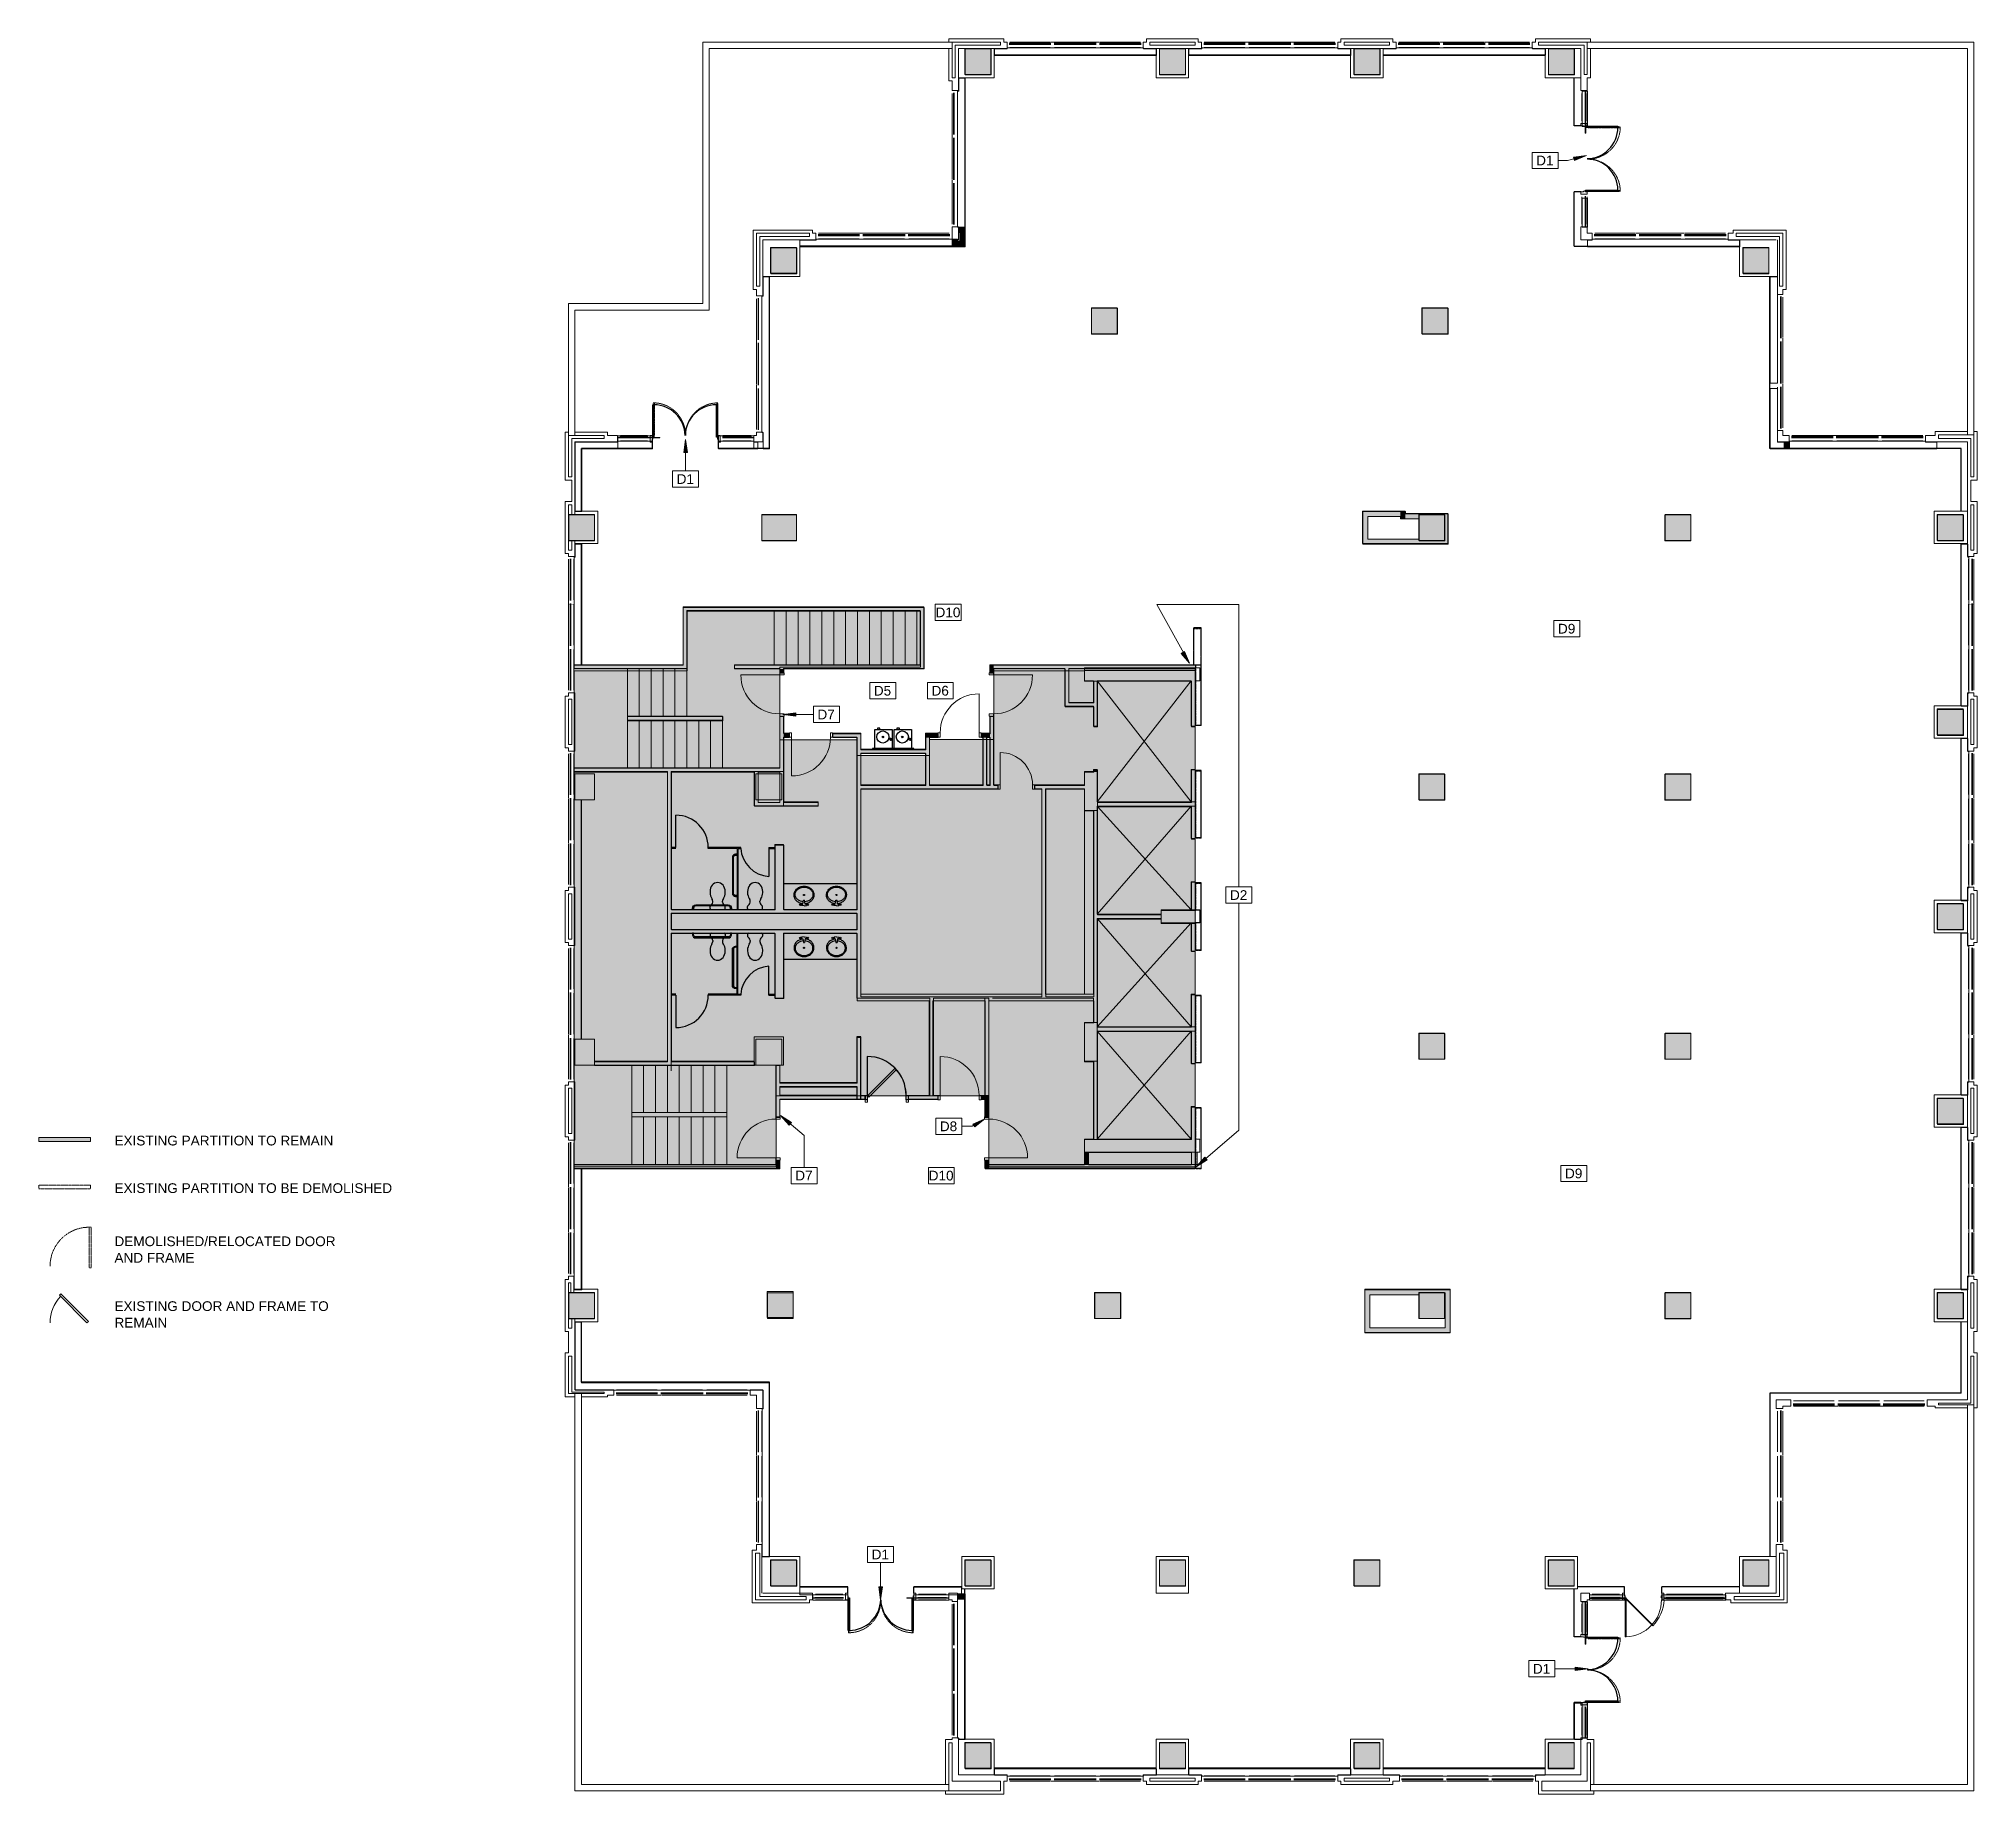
# Model space of a CAD drawing. Header units: inches. Extents: x 628 to 2422, y -771 to 854.
import ezdxf

# ---------------------------------------------------------------- set-up
doc = ezdxf.new("R2010")
doc.units = ezdxf.units.IN
doc.header["$MEASUREMENT"] = 0
for name, pattern in [('L1$0$2DASHES', [163.199999, 71.999999, -24, 9.6, -24, 9.6, -24]), ('L1$0$PHANTOM4', [0.625, 0.3125, -0.0625, 0.0625, -0.0625, 0.0625, -0.0625]), ('X1$0$Dash 1_16_', [0.125, 0.0625, -0.0625]), ('X2$0$Demolished', [0.1875, 0.125, -0.0625])]:
    doc.linetypes.add(name, pattern=pattern)
for name, color, linetype in [('L1$0$A-Anno-Revs-FinF', 181, 'Continuous'), ('L1$0$A-Cols-Bldg', 235, 'Continuous'), ('L1$0$DEMO', 7, 'L1$0$PHANTOM4'), ('L1$0$GLZ_GLAZING', 7, 'Continuous')]:
    doc.layers.add(name, color=color, linetype=linetype)
for name, color, linetype, lineweight in [('L1$0$ArchiCAD Doors_Pen_No__100', 7, 'Continuous', 20), ('L1$0$ArchiCAD Doors_Pen_No__3', 7, 'Continuous', 20), ('L1$0$ArchiCAD Doors_Pen_No__4', 7, 'Continuous', 9), ('L1$0$ArchiCAD Windows_Pen_No__4', 4, 'Continuous', 9), ('L1$0$BB Columns_Pen_No__3', 7, 'Continuous', 20), ('L1$0$BB Columns_Pen_No__7', 7, 'Continuous', 20), ('L1$0$BB Columns_Pen_No__95', 8, 'Continuous', 20), ('L1$0$BB Core_Pen_No__100', 7, 'Continuous', 20), ('L1$0$BB Shell_Pen_No__100', 7, 'Continuous', 20), ('L1$0$BB Shell_Pen_No__95', 8, 'Continuous', 20), ('X1$0$A-DETL', 90, 'Continuous', 9), ('X1$0$A-DETL-GENF', 92, 'Continuous', 9), ('X1$0$A-DETL-THIN', 151, 'Continuous', 9), ('X1$0$G-ANNO-TEXT', 231, 'Continuous', 9), ('X2$0$18_0109_REV_dwg _7_', 8, 'Continuous', 9), ('X2$0$A-ANNO-KEYN', 231, 'Continuous', 9), ('X2$0$A-DETL', 90, 'Continuous', 9), ('X2$0$A-DETL-GENF', 92, 'Continuous', 9), ('X2$0$A-DOOR', 31, 'X2$0$Demolished', 9), ('X2$0$A-DOOR-FRAM', 31, 'Continuous', 20), ('X2$0$A-WALL', 113, 'X2$0$Demolished', 9), ('X2$0$A-WALL-PATT', 111, 'Continuous', 13), ('X2$0$I-WALL', 2, 'Continuous', 13), ('X2$0$S-COLS', 52, 'Continuous', 13)]:
    doc.layers.add(name, color=color, linetype=linetype, lineweight=lineweight)
doc.styles.add('X1$0$Swis721 Lt BT', font='swissl.ttf', dxfattribs={"height": 9})
doc.styles.add('X2$0$Arial', font='arial.ttf', dxfattribs={"height": 9})

# ---------------------------------------------------------------- blocks, each defined once
blk = doc.blocks.new('X1')
at = {"layer": 'X1$0$A-DETL-GENF'}
blk.add_hatch(color=7, dxfattribs=at).paths.add_polyline_path([(676, -166.6), (676, -163.1), (628, -163.1), (628, -166.6)], flags=0)
at = {"layer": 'X1$0$A-DETL', "linetype": 'X1$0$Dash 1_16_', "lineweight": 13}
for p, q in [((676, -207.1), (628, -207.1)), ((628, -207.1), (628, -210.6)), ((628, -210.6), (676, -210.6)), ((676, -210.6), (676, -207.1))]:
    blk.add_line(p, q, dxfattribs=at)
at = {"layer": 'X1$0$A-DETL', "linetype": 'X1$0$Dash 1_16_'}
for p, q in [((674.6, -283.8), (674.6, -246.1)), ((676.6, -246.1), (674.6, -246.1)), ((676.6, -283.8), (676.6, -246.1)), ((676.6, -283.8), (674.6, -283.8))]:
    blk.add_line(p, q, dxfattribs=at)
blk.add_arc((674.6, -282.2), 36.1, 90.0634, 180, dxfattribs=at)
at = {"layer": 'X1$0$A-DETL-THIN'}
for p, q in [((676, -163.1), (628, -163.1)), ((628, -163.1), (628, -166.6)), ((628, -166.6), (676, -166.6)), ((676, -166.6), (676, -163.1)), ((648.6, -307.7), (647.1, -309.1)), ((672.6, -334.6), (647.1, -309.1)), ((674, -333.2), (648.6, -307.7)), ((674, -333.2), (672.6, -334.6))]:
    blk.add_line(p, q, dxfattribs=at)
blk.add_arc((674.6, -334.6), 36.1, 137.2472, 180, dxfattribs=at)
at = {"layer": 'X1$0$G-ANNO-TEXT', "color": 7, "char_height": 9, "attachment_point": 1, "style": 'X1$0$Swis721 Lt BT'}
for s, insert, width in [('EXISTING PARTITION TO REMAIN', (698.1, -161.4), 229.674), ('EXISTING PARTITION TO BE DEMOLISHED', (698.1, -205.4), 294.516), ('DEMOLISHED/RELOCATED DOOR ', (698.1, -254.6), 242.703), ('AND FRAME', (698.1, -269.9), 85.749), ('EXISTING DOOR AND FRAME TO ', (698.1, -314.6), 233.007), ('REMAIN', (698.1, -329.9), 56.055)]:
    blk.add_mtext(s, dxfattribs=dict(at, insert=insert, width=width))
blk = doc.blocks.new('L1$0$window-fixed')
at = {"layer": 'L1$0$ArchiCAD Windows_Pen_No__4', "linetype": 'L1$0$2DASHES'}
for p, q in [((-6723.6, 3788.3), (-6761.1, 3788.3)), ((-6681.6, 3788.3), (-6719.6, 3788.3)), ((-6640.1, 3788.3), (-6677.6, 3788.3)), ((-6723.6, 3783.3), (-6761.1, 3783.3)), ((-6681.6, 3783.3), (-6719.6, 3783.3)), ((-6640.1, 3783.3), (-6677.6, 3783.3))]:
    blk.add_line(p, q, dxfattribs=at)
at = {"layer": 'L1$0$ArchiCAD Windows_Pen_No__4', "linetype": 'Continuous'}
for p, q in [((-6723.2, 3788.3), (-6721.6, 3788.3)), ((-6721.6, 3788.3), (-6720, 3788.3)), ((-6681.2, 3788.3), (-6679.6, 3788.3)), ((-6679.6, 3788.3), (-6678, 3788.3))]:
    blk.add_line(p, q, dxfattribs=at)
at = {"layer": 'L1$0$GLZ_GLAZING', "color": 30, "linetype": 'Continuous'}
for p, q in [((-6723.1, 3786.8), (-6761.6, 3786.8)), ((-6761.6, 3786.3), (-6723.1, 3786.3)), ((-6681.1, 3786.8), (-6720.1, 3786.8)), ((-6720.1, 3786.3), (-6681.1, 3786.3)), ((-6639.6, 3786.8), (-6678.1, 3786.8)), ((-6678.1, 3786.3), (-6639.6, 3786.3))]:
    blk.add_line(p, q, dxfattribs=at)
at = {"layer": 'L1$0$GLZ_GLAZING', "color": 30, "linetype": 'Continuous', "const_width": 0.00174}
for points in [[(-6763.6, 3783.3), (-6761.1, 3783.3), (-6761.1, 3786.1), (-6761.6, 3786.1), (-6761.6, 3787.1), (-6761.1, 3787.1), (-6761.1, 3788.3), (-6763.6, 3788.3), (-6763.6, 3787.1), (-6763.6, 3787.1), (-6763.6, 3786.1), (-6763.6, 3786.1)], [(-6723.1, 3786.1), (-6723.1, 3787.1), (-6761.6, 3787.1), (-6761.6, 3786.1), (-6723.1, 3786.1)], [(-6719.6, 3783.3), (-6723.6, 3783.3), (-6723.6, 3786.1), (-6723.1, 3786.1), (-6723.1, 3787.1), (-6723.6, 3787.1), (-6723.6, 3788.3), (-6719.6, 3788.3), (-6719.6, 3787.1), (-6720.1, 3787.1), (-6720.1, 3786.1), (-6719.6, 3786.1)], [(-6681.1, 3786.1), (-6681.1, 3787.1), (-6720.1, 3787.1), (-6720.1, 3786.1), (-6681.6, 3786.1)], [(-6677.6, 3783.3), (-6681.6, 3783.3), (-6681.6, 3786.1), (-6681.1, 3786.1), (-6681.1, 3787.1), (-6681.6, 3787.1), (-6681.6, 3788.3), (-6677.6, 3788.3), (-6677.6, 3787.1), (-6678.1, 3787.1), (-6678.1, 3786.1), (-6677.6, 3786.1)], [(-6639.6, 3786.1), (-6639.6, 3787.1), (-6678.1, 3787.1), (-6678.1, 3786.1), (-6639.6, 3786.1)]]:
    blk.add_lwpolyline(points, close=True, dxfattribs=at)
blk.add_lwpolyline([(-6637.6, 3783.3), (-6637.6, 3788.3), (-6640.1, 3788.3), (-6640.1, 3787.1), (-6639.6, 3787.1), (-6639.6, 3786.1), (-6640.1, 3786.1), (-6640.1, 3783.3), (-6637.6, 3783.3)], dxfattribs=at)
blk = doc.blocks.new('L1')
at = {"layer": 'L1$0$BB Columns_Pen_No__95', "linetype": 'Continuous', "lineweight": 0, "true_color": 0x3f3f3f}
for points in [[(-7162.7, 3767.3), (-7162.7, 3743.3), (-7138.7, 3743.3), (-7138.7, 3767.3)], [(-6982.7, 3767.3), (-6982.7, 3743.3), (-6958.7, 3743.3), (-6958.7, 3767.3)], [(-6802.7, 3767.3), (-6802.7, 3743.3), (-6778.7, 3743.3), (-6778.7, 3767.3)], [(-6622.7, 3767.3), (-6622.7, 3743.3), (-6598.7, 3743.3), (-6598.7, 3767.3)], [(-7342.7, 3583.3), (-7342.7, 3559.3), (-7318.7, 3559.3), (-7318.7, 3583.3)], [(-6442.7, 3583.3), (-6442.7, 3559.3), (-6418.7, 3559.3), (-6418.7, 3583.3)], [(-7045.7, 3527.3), (-7045.7, 3503.3), (-7021.7, 3503.3), (-7021.7, 3527.3)], [(-6739.7, 3527.3), (-6739.7, 3503.3), (-6715.7, 3503.3), (-6715.7, 3527.3)], [(-7529.7, 3336.1), (-7529.7, 3312.1), (-7505.7, 3312.1), (-7505.7, 3336.1)], [(-7350.7, 3336.1), (-7350.7, 3312.1), (-7318.7, 3312.1), (-7318.7, 3336.1)], [(-6742.7, 3336.1), (-6742.7, 3312.1), (-6718.7, 3312.1), (-6718.7, 3336.1)], [(-6514.7, 3336.1), (-6514.7, 3312.1), (-6490.7, 3312.1), (-6490.7, 3336.1)], [(-6238.7, 3336.1), (-6262.7, 3336.1), (-6262.7, 3312.1), (-6238.7, 3312.1)], [(-6238.7, 3156.1), (-6262.7, 3156.1), (-6262.7, 3132.1), (-6238.7, 3132.1)], [(-7523.7, 3096.1), (-7523.7, 3072.1), (-7505.7, 3072.1), (-7505.7, 3096.1)], [(-7356.2, 3096.1), (-7356.2, 3072.1), (-7332.2, 3072.1), (-7332.2, 3096.1)], [(-6742.7, 3096.1), (-6742.7, 3072.1), (-6718.7, 3072.1), (-6718.7, 3096.1)], [(-6514.7, 3096.1), (-6514.7, 3072.1), (-6490.7, 3072.1), (-6490.7, 3096.1)], [(-6238.7, 2976.1), (-6262.7, 2976.1), (-6262.7, 2952.1), (-6238.7, 2952.1)], [(-6742.7, 2856.1), (-6742.7, 2832.1), (-6718.7, 2832.1), (-6718.7, 2856.1)], [(-6514.7, 2856.1), (-6514.7, 2832.1), (-6490.7, 2832.1), (-6490.7, 2856.1)], [(-7523.7, 2850.6), (-7523.7, 2826.6), (-7505.7, 2826.6), (-7505.7, 2850.6)], [(-7356.2, 2850.6), (-7356.2, 2826.6), (-7332.2, 2826.6), (-7332.2, 2850.6)], [(-6238.7, 2796.1), (-6262.7, 2796.1), (-6262.7, 2772.1), (-6238.7, 2772.1)], [(-7529.7, 2616.1), (-7529.7, 2592.1), (-7505.7, 2592.1), (-7505.7, 2616.1)], [(-7345.7, 2617), (-7345.7, 2593), (-7321.7, 2593), (-7321.7, 2617)], [(-7042.7, 2616.1), (-7042.7, 2592.1), (-7018.7, 2592.1), (-7018.7, 2616.1)], [(-6742.7, 2616.1), (-6742.7, 2592.1), (-6718.7, 2592.1), (-6718.7, 2616.1)], [(-6514.7, 2616.1), (-6514.7, 2592.1), (-6490.7, 2592.1), (-6490.7, 2616.1)], [(-6238.7, 2616.1), (-6262.7, 2616.1), (-6262.7, 2592.1), (-6238.7, 2592.1)], [(-7342.7, 2368.8), (-7342.7, 2344.8), (-7318.7, 2344.8), (-7318.7, 2368.8)], [(-7162.7, 2368.8), (-7162.7, 2344.8), (-7138.7, 2344.8), (-7138.7, 2368.8)], [(-6982.7, 2368.8), (-6982.7, 2344.8), (-6958.7, 2344.8), (-6958.7, 2368.8)], [(-6802.7, 2368.8), (-6802.7, 2344.8), (-6778.7, 2344.8), (-6778.7, 2368.8)], [(-6622.7, 2368.8), (-6622.7, 2344.8), (-6598.7, 2344.8), (-6598.7, 2368.8)], [(-6442.7, 2368.8), (-6442.7, 2344.8), (-6418.7, 2344.8), (-6418.7, 2368.8)], [(-7162.7, 2175.8), (-7138.7, 2175.8), (-7138.7, 2199.8), (-7162.7, 2199.8)], [(-6982.7, 2175.8), (-6958.7, 2175.8), (-6958.7, 2199.8), (-6982.7, 2199.8)], [(-6802.7, 2175.8), (-6778.7, 2175.8), (-6778.7, 2199.8), (-6802.7, 2199.8)], [(-6622.7, 2175.8), (-6598.7, 2175.8), (-6598.7, 2199.8), (-6622.7, 2199.8)]]:
    blk.add_hatch(color=250, dxfattribs=at).paths.add_polyline_path(points)
at = {"layer": 'L1$0$A-Anno-Revs-FinF'}
for p, q in [((-6985.7, 3761.3), (-7135.7, 3761.3)), ((-6805.7, 3761.3), (-6955.7, 3761.3)), ((-6625.7, 3761.3), (-6775.7, 3761.3)), ((-6625.7, 3767.3), (-6625.7, 3761.3)), ((-7162.7, 3740.3), (-7162.7, 3590.3)), ((-6598.7, 3695.8), (-6598.7, 3740.3)), ((-6592.7, 3695.8), (-6598.7, 3695.8)), ((-6598.7, 3584.3), (-6598.7, 3634.8)), ((-6592.7, 3634.8), (-6598.7, 3634.8)), ((-7162.7, 3590.3), (-7162.7, 3584.3)), ((-7162.7, 3584.3), (-7315.7, 3584.3)), ((-6598.7, 3584.3), (-6445.7, 3584.3)), ((-7343.7, 3397.3), (-7343.7, 3556.3)), ((-6417.7, 3397.3), (-6417.7, 3556.3)), ((-7517.7, 3339.1), (-7517.7, 3397.3)), ((-7452.2, 3397.3), (-7517.7, 3397.3)), ((-7452.2, 3403.3), (-7452.2, 3397.3)), ((-7391.2, 3403.3), (-7391.2, 3397.3)), ((-7343.7, 3397.3), (-7391.2, 3397.3)), ((-6411.7, 3397.3), (-6417.7, 3397.3)), ((-6240.7, 3397.3), (-6411.7, 3397.3)), ((-6240.7, 3339.1), (-6240.7, 3397.3)), ((-7517.7, 3197.1), (-7517.6, 3309.1)), ((-6240.7, 3159.1), (-6240.7, 3309.1)), ((-6240.7, 2979.1), (-6240.7, 3129.1)), ((-7517.7, 2850.6), (-7517.6, 3072.1)), ((-6240.7, 2799.1), (-6240.7, 2949.1)), ((-6240.7, 2619.1), (-6240.7, 2769.1)), ((-7517.7, 2619.1), (-7517.6, 2731)), ((-7517.8, 2533), (-7517.7, 2589.1)), ((-6240.7, 2522.8), (-6240.7, 2589.1)), ((-7343.7, 2533), (-7517.8, 2533)), ((-7343.7, 2371.8), (-7343.7, 2533)), ((-6240.7, 2522.8), (-6417.7, 2522.8)), ((-6417.7, 2522.8), (-6417.7, 2371.8)), ((-7271.2, 2343.8), (-7315.7, 2343.8)), ((-7271.2, 2337.8), (-7271.2, 2343.8)), ((-7165.7, 2343.8), (-7210.2, 2343.8)), ((-7210.2, 2337.8), (-7210.2, 2343.8)), ((-7162.7, 2202.8), (-7162.7, 2341.8)), ((-6598.7, 2297.6), (-6598.7, 2341.8)), ((-6552.2, 2343.8), (-6595.7, 2343.8)), ((-6552.2, 2337.8), (-6552.2, 2343.8)), ((-6445.7, 2343.8), (-6517.7, 2343.8)), ((-6517.7, 2337.8), (-6517.7, 2343.8)), ((-6592.7, 2297.6), (-6598.7, 2297.6)), ((-6598.7, 2202.8), (-6598.7, 2236.6)), ((-6592.7, 2236.6), (-6598.7, 2236.6)), ((-6985.7, 2175.8), (-7135.7, 2175.8)), ((-6805.7, 2175.8), (-6955.7, 2175.8)), ((-6625.7, 2175.8), (-6775.7, 2175.8))]:
    blk.add_line(p, q, dxfattribs=at)
at = {"layer": 'L1$0$A-Cols-Bldg', "color": 251, "ltscale": 5}
for p, q in [((-7246.2, 3119.6), (-7246.2, 3137.1)), ((-7246.2, 3137.1), (-7230.2, 3137.1)), ((-7241.4, 3138.4), (-7243.8, 3138.4)), ((-7243.8, 3138.4), (-7243.8, 3137.1)), ((-7243.8, 3137.1), (-7241.4, 3137.1)), ((-7241.4, 3137.1), (-7241.4, 3138.4)), ((-7233.1, 3128), (-7232.8, 3128.9)), ((-7233.1, 3128), (-7232.8, 3128.9)), ((-7231.7, 3127.3), (-7233.1, 3128)), ((-7231.7, 3127.3), (-7233.1, 3128)), ((-7231.3, 3128.7), (-7232.8, 3128.9)), ((-7231.3, 3128.7), (-7232.8, 3128.9)), ((-7231.5, 3127.5), (-7231.7, 3127.3)), ((-7231.5, 3127.5), (-7231.7, 3127.3)), ((-7231.5, 3127.5), (-7231.2, 3128.4)), ((-7231.5, 3127.5), (-7231.2, 3128.4)), ((-7231.2, 3128.4), (-7231.3, 3128.7)), ((-7231.2, 3128.4), (-7231.3, 3128.7)), ((-7230.2, 3137.1), (-7230.2, 3119.6)), ((-7228.2, 3119.6), (-7228.2, 3137.1)), ((-7228.2, 3137.1), (-7212.2, 3137.1)), ((-7223.4, 3138.4), (-7225.8, 3138.4)), ((-7225.8, 3138.4), (-7225.8, 3137.1)), ((-7225.8, 3137.1), (-7223.4, 3137.1)), ((-7223.4, 3137.1), (-7223.4, 3138.4)), ((-7215.1, 3128), (-7214.8, 3128.9)), ((-7215.1, 3128), (-7214.8, 3128.9)), ((-7213.8, 3127.3), (-7215.1, 3128)), ((-7213.8, 3127.3), (-7215.1, 3128)), ((-7213.3, 3128.7), (-7214.8, 3128.9)), ((-7213.3, 3128.7), (-7214.8, 3128.9)), ((-7213.5, 3127.5), (-7213.8, 3127.3)), ((-7213.5, 3127.5), (-7213.8, 3127.3)), ((-7213.5, 3127.5), (-7213.2, 3128.4)), ((-7213.5, 3127.5), (-7213.2, 3128.4)), ((-7213.2, 3128.4), (-7213.3, 3128.7)), ((-7213.2, 3128.4), (-7213.3, 3128.7)), ((-7212.2, 3137.1), (-7212.2, 3119.6)), ((-7209.9, 3119.6), (-7248.4, 3119.6)), ((-7248.4, 3119.6), (-7248.4, 3118.8)), ((-7209.9, 3119.6), (-7248.4, 3119.6)), ((-7248.4, 3119.6), (-7248.4, 3118.8)), ((-7230.2, 3119.6), (-7247.2, 3119.6)), ((-7212.2, 3119.6), (-7229.2, 3119.6)), ((-7209.9, 3118.8), (-7209.9, 3119.6)), ((-7209.9, 3118.8), (-7209.9, 3119.6)), ((-7430.3, 3027.8), (-7430.3, 3057.8)), ((-7430.3, 3027.8), (-7434.7, 3027.8)), ((-7430.3, 3027.8), (-7434.7, 3027.8)), ((-7430.3, 3027.1), (-7434.7, 3027.1)), ((-7430.3, 3027.1), (-7434.7, 3027.1)), ((-7370.3, 3027.8), (-7400.3, 3027.8)), ((-7400.3, 3027.1), (-7400.3, 3027.8)), ((-7370.3, 3027.8), (-7400.3, 3027.8)), ((-7400.3, 3027.1), (-7400.3, 3027.8)), ((-7373.7, 3027.1), (-7400.3, 3027.1)), ((-7373.7, 3027.1), (-7400.3, 3027.1)), ((-7373.7, 3027.1), (-7373.7, 2970.6)), ((-7373.7, 3027.1), (-7373.7, 2970.6)), ((-7372.9, 3027.1), (-7372.9, 2970.6)), ((-7372.9, 3027.1), (-7370.3, 3027.1)), ((-7372.9, 3027.1), (-7372.9, 2970.6)), ((-7372.9, 3027.1), (-7370.3, 3027.1)), ((-7370.3, 3027.1), (-7370.3, 3027.8)), ((-7370.3, 3027.1), (-7370.3, 3027.8)), ((-7344.3, 3027.8), (-7338.7, 3027.8)), ((-7344.3, 3027.8), (-7344.3, 3001.1)), ((-7344.3, 3027.8), (-7338.7, 3027.8)), ((-7344.3, 3027.8), (-7344.3, 3001.1)), ((-7344.3, 3027.1), (-7338.7, 3027.1)), ((-7338.7, 3027.1), (-7338.7, 3027.8)), ((-7338.7, 3027.1), (-7338.7, 3027.8)), ((-7397.1, 2980.6), (-7396.6, 2979.7)), ((-7397.1, 2980.6), (-7396.6, 2979.7)), ((-7386.3, 2980.6), (-7386.8, 2979.7)), ((-7386.3, 2980.6), (-7386.8, 2979.7)), ((-7362.4, 2980.6), (-7361.9, 2979.7)), ((-7362.4, 2980.6), (-7361.9, 2979.7)), ((-7351.6, 2980.6), (-7352.1, 2979.7)), ((-7351.6, 2980.6), (-7352.1, 2979.7)), ((-7330.7, 2994.6), (-7262.7, 2994.6)), ((-7330.7, 2994.6), (-7262.7, 2994.6)), ((-7312.8, 2975.6), (-7312.3, 2979.1)), ((-7312.3, 2979.1), (-7311.1, 2979.1)), ((-7310.6, 2975.6), (-7311.1, 2979.1)), ((-7282.8, 2975.6), (-7282.3, 2979.1)), ((-7282.3, 2979.1), (-7281.1, 2979.1)), ((-7280.6, 2975.6), (-7281.1, 2979.1)), ((-7398.7, 2971.6), (-7398.7, 2973.2)), ((-7398.7, 2971.6), (-7398.7, 2973.2)), ((-7398.4, 2973.9), (-7397.1, 2975.2)), ((-7398.4, 2973.9), (-7397.1, 2975.2)), ((-7397.7, 2970.6), (-7385.7, 2970.6)), ((-7397.7, 2970.6), (-7385.7, 2970.6)), ((-7396.2, 2977.3), (-7396.2, 2978.2)), ((-7396.2, 2977.3), (-7396.2, 2978.2)), ((-7387.2, 2977.3), (-7387.2, 2978.2)), ((-7387.2, 2977.3), (-7387.2, 2978.2)), ((-7385, 2973.9), (-7386.3, 2975.2)), ((-7385, 2973.9), (-7386.3, 2975.2)), ((-7384.7, 2971.6), (-7384.7, 2973.2)), ((-7384.7, 2971.6), (-7384.7, 2973.2)), ((-7364, 2971.6), (-7364, 2973.2)), ((-7364, 2971.6), (-7364, 2973.2)), ((-7363.7, 2973.9), (-7362.4, 2975.2)), ((-7363.7, 2973.9), (-7362.4, 2975.2)), ((-7363, 2970.6), (-7351, 2970.6)), ((-7363, 2970.6), (-7351, 2970.6)), ((-7361.5, 2977.3), (-7361.5, 2978.2)), ((-7361.5, 2977.3), (-7361.5, 2978.2)), ((-7352.5, 2977.3), (-7352.5, 2978.2)), ((-7352.5, 2977.3), (-7352.5, 2978.2)), ((-7350.3, 2973.9), (-7351.6, 2975.2)), ((-7350.3, 2973.9), (-7351.6, 2975.2)), ((-7350, 2971.6), (-7350, 2973.2)), ((-7350, 2971.6), (-7350, 2973.2)), ((-7313.9, 2975.4), (-7312.8, 2975.6)), ((-7313.9, 2974.3), (-7313.9, 2975.4)), ((-7311.7, 2973.9), (-7313.9, 2974.3)), ((-7311.7, 2973.9), (-7309.5, 2974.3)), ((-7309.5, 2975.4), (-7310.6, 2975.6)), ((-7309.5, 2974.3), (-7309.5, 2975.4)), ((-7283.9, 2975.4), (-7282.8, 2975.6)), ((-7283.9, 2974.3), (-7283.9, 2975.4)), ((-7281.7, 2973.9), (-7283.9, 2974.3)), ((-7281.7, 2973.9), (-7279.5, 2974.3)), ((-7279.5, 2975.4), (-7280.6, 2975.6)), ((-7279.5, 2974.3), (-7279.5, 2975.4)), ((-7398.7, 2947.6), (-7398.7, 2946)), ((-7398.7, 2947.6), (-7398.7, 2946)), ((-7398.4, 2945.3), (-7397.1, 2944)), ((-7398.4, 2945.3), (-7397.1, 2944)), ((-7397.7, 2948.6), (-7385.7, 2948.6)), ((-7397.7, 2948.6), (-7385.7, 2948.6)), ((-7385, 2945.3), (-7386.3, 2944)), ((-7385, 2945.3), (-7386.3, 2944)), ((-7384.7, 2947.6), (-7384.7, 2946)), ((-7384.7, 2947.6), (-7384.7, 2946)), ((-7373.7, 2892.1), (-7373.7, 2948.6)), ((-7373.7, 2892.1), (-7373.7, 2948.6)), ((-7372.9, 2892.1), (-7372.9, 2948.6)), ((-7372.9, 2892.1), (-7372.9, 2948.6)), ((-7364, 2947.6), (-7364, 2946)), ((-7364, 2947.6), (-7364, 2946)), ((-7363.7, 2945.3), (-7362.4, 2944)), ((-7363.7, 2945.3), (-7362.4, 2944)), ((-7363, 2948.6), (-7351, 2948.6)), ((-7363, 2948.6), (-7351, 2948.6)), ((-7350.3, 2945.3), (-7351.6, 2944)), ((-7350.3, 2945.3), (-7351.6, 2944)), ((-7350, 2947.6), (-7350, 2946)), ((-7350, 2947.6), (-7350, 2946)), ((-7311.7, 2945.2), (-7313.9, 2944.9)), ((-7313.9, 2944.9), (-7313.9, 2943.8)), ((-7313.9, 2943.8), (-7312.8, 2943.5)), ((-7312.8, 2943.5), (-7312.3, 2940.1)), ((-7311.7, 2945.2), (-7309.5, 2944.9)), ((-7310.6, 2943.5), (-7311.1, 2940.1)), ((-7309.5, 2943.8), (-7310.6, 2943.5)), ((-7309.5, 2944.9), (-7309.5, 2943.8)), ((-7281.7, 2945.2), (-7283.9, 2944.9)), ((-7283.9, 2944.9), (-7283.9, 2943.8)), ((-7283.9, 2943.8), (-7282.8, 2943.5)), ((-7282.8, 2943.5), (-7282.3, 2940.1)), ((-7281.7, 2945.2), (-7279.5, 2944.9)), ((-7280.6, 2943.5), (-7281.1, 2940.1)), ((-7279.5, 2943.8), (-7280.6, 2943.5)), ((-7279.5, 2944.9), (-7279.5, 2943.8)), ((-7397.1, 2938.5), (-7396.6, 2939.4)), ((-7397.1, 2938.5), (-7396.6, 2939.4)), ((-7396.2, 2941.8), (-7396.2, 2940.9)), ((-7396.2, 2941.8), (-7396.2, 2940.9)), ((-7387.2, 2941.8), (-7387.2, 2940.9)), ((-7387.2, 2941.8), (-7387.2, 2940.9)), ((-7386.3, 2938.5), (-7386.8, 2939.4)), ((-7386.3, 2938.5), (-7386.8, 2939.4)), ((-7362.4, 2938.5), (-7361.9, 2939.4)), ((-7362.4, 2938.5), (-7361.9, 2939.4)), ((-7361.5, 2941.8), (-7361.5, 2940.9)), ((-7361.5, 2941.8), (-7361.5, 2940.9)), ((-7352.5, 2941.8), (-7352.5, 2940.9)), ((-7352.5, 2941.8), (-7352.5, 2940.9)), ((-7351.6, 2938.5), (-7352.1, 2939.4)), ((-7351.6, 2938.5), (-7352.1, 2939.4)), ((-7312.3, 2940.1), (-7311.1, 2940.1)), ((-7282.3, 2940.1), (-7281.1, 2940.1)), ((-7344.3, 2891.3), (-7344.3, 2918.1)), ((-7344.3, 2891.3), (-7344.3, 2918.1)), ((-7330.7, 2924.6), (-7262.7, 2924.6)), ((-7330.7, 2924.6), (-7262.7, 2924.6)), ((-7430.3, 2892.1), (-7434.7, 2892.1)), ((-7430.3, 2892.1), (-7434.7, 2892.1)), ((-7430.3, 2891.3), (-7434.7, 2891.3)), ((-7430.3, 2891.3), (-7434.7, 2891.3)), ((-7430.3, 2891.3), (-7430.3, 2861.3)), ((-7373.7, 2892.1), (-7400.3, 2892.1)), ((-7400.3, 2892.1), (-7400.3, 2891.3)), ((-7373.7, 2892.1), (-7400.3, 2892.1)), ((-7400.3, 2892.1), (-7400.3, 2891.3)), ((-7370.3, 2891.3), (-7400.3, 2891.3)), ((-7370.3, 2891.3), (-7400.3, 2891.3)), ((-7372.9, 2892.1), (-7370.3, 2892.1)), ((-7372.9, 2892.1), (-7370.3, 2892.1)), ((-7370.3, 2892.1), (-7370.3, 2891.3)), ((-7370.3, 2892.1), (-7370.3, 2891.3)), ((-7344.3, 2892.1), (-7338.7, 2892.1)), ((-7344.3, 2891.3), (-7338.7, 2891.3)), ((-7344.3, 2891.3), (-7338.7, 2891.3))]:
    blk.add_line(p, q, dxfattribs=at)
for points in [[(-7375, 2982.6), (-7373.7, 2982.6), (-7373.7, 2983.6), (-7375, 2983.6, -0.414214), (-7377, 2985.6), (-7377, 3018.8, -0.414214), (-7375, 3020.8), (-7373.7, 3020.8), (-7373.7, 3021.8), (-7375, 3021.8, 0.414214), (-7378, 3018.8), (-7378, 2985.6, 0.414214)], [(-7375, 2982.6), (-7373.7, 2982.6), (-7373.7, 2983.6), (-7375, 2983.6, -0.414214), (-7377, 2985.6), (-7377, 3018.8, -0.414214), (-7375, 3020.8), (-7373.7, 3020.8), (-7373.7, 3021.8), (-7375, 3021.8, 0.414214), (-7378, 3018.8), (-7378, 2985.6, 0.414214)], [(-7379.9, 2971.9, 0.414214), (-7381.9, 2973.9), (-7411.9, 2973.9, 0.414214), (-7413.9, 2971.9), (-7413.9, 2970.6), (-7414.9, 2970.6), (-7414.9, 2971.9, -0.414214), (-7411.9, 2974.9), (-7381.9, 2974.9, -0.414214), (-7378.9, 2971.9), (-7378.9, 2970.6), (-7379.9, 2970.6)], [(-7379.9, 2971.9, 0.414214), (-7381.9, 2973.9), (-7411.9, 2973.9, 0.414214), (-7413.9, 2971.9), (-7413.9, 2970.6), (-7414.9, 2970.6), (-7414.9, 2971.9, -0.414214), (-7411.9, 2974.9), (-7381.9, 2974.9, -0.414214), (-7378.9, 2971.9), (-7378.9, 2970.6), (-7379.9, 2970.6)], [(-7379.9, 2947.2, -0.414214), (-7381.9, 2945.2), (-7411.9, 2945.2, -0.414214), (-7413.9, 2947.2), (-7413.9, 2948.6), (-7414.9, 2948.6), (-7414.9, 2947.2, 0.414214), (-7411.9, 2944.2), (-7381.9, 2944.2, 0.414214), (-7378.9, 2947.2), (-7378.9, 2948.6), (-7379.9, 2948.6)], [(-7379.9, 2947.2, -0.414214), (-7381.9, 2945.2), (-7411.9, 2945.2, -0.414214), (-7413.9, 2947.2), (-7413.9, 2948.6), (-7414.9, 2948.6), (-7414.9, 2947.2, 0.414214), (-7411.9, 2944.2), (-7381.9, 2944.2, 0.414214), (-7378.9, 2947.2), (-7378.9, 2948.6), (-7379.9, 2948.6)], [(-7375, 2936.6), (-7373.7, 2936.6), (-7373.7, 2935.6), (-7375, 2935.6, 0.414214), (-7377, 2933.6), (-7377, 2900.3, 0.414214), (-7375, 2898.3), (-7373.7, 2898.3), (-7373.7, 2897.3), (-7375, 2897.3, -0.414214), (-7378, 2900.3), (-7378, 2933.6, -0.414214)], [(-7375, 2936.6), (-7373.7, 2936.6), (-7373.7, 2935.6), (-7375, 2935.6, 0.414214), (-7377, 2933.6), (-7377, 2900.3, 0.414214), (-7375, 2898.3), (-7373.7, 2898.3), (-7373.7, 2897.3), (-7375, 2897.3, -0.414214), (-7378, 2900.3), (-7378, 2933.6, -0.414214)]]:
    blk.add_lwpolyline(points, format="xyb", close=True, dxfattribs=at)
for points in [[(-7320.9, 2984, -0.110461), (-7320.2, 2987.1, -0.10267), (-7318.2, 2989.8, -0.093283), (-7315.2, 2991.5, -0.087581), (-7311.6, 2992.1, -0.087581), (-7308.1, 2991.5, -0.093283), (-7305.1, 2989.7, -0.10267), (-7303.1, 2987, -0.110461), (-7302.5, 2983.9, -0.110461), (-7303.2, 2980.9, -0.10267), (-7305.2, 2978.2, -0.093283), (-7308.1, 2976.5, -0.060655), (-7310.6, 2975.9, -0.087581)], [(-7312.8, 2975.9, -0.062709), (-7315.3, 2976.5, -0.093283), (-7318.3, 2978.3, -0.10267), (-7320.3, 2981, -0.110461), (-7320.9, 2984, -0.110461)], [(-7320, 2984.4, -0.118217), (-7319.4, 2986.9, -0.104594), (-7317.5, 2989.2, -0.089748), (-7314.9, 2990.7, -0.081485), (-7311.7, 2991.2, -0.081485), (-7308.4, 2990.7, -0.089748), (-7305.8, 2989.2, -0.104594), (-7304, 2986.9, -0.118217), (-7303.4, 2984.4, -0.118217), (-7304, 2981.9, -0.104594), (-7305.8, 2979.7, -0.089748), (-7308.4, 2978.2, -0.062035), (-7310.9, 2977.7, -0.081485)], [(-7312.5, 2977.7, -0.062035), (-7314.9, 2978.2, -0.089748), (-7317.5, 2979.7, -0.104594), (-7319.4, 2981.9, -0.118217), (-7320, 2984.4, -0.118217)], [(-7290.9, 2984, -0.110461), (-7290.2, 2987.1, -0.10267), (-7288.2, 2989.8, -0.093283), (-7285.2, 2991.5, -0.087581), (-7281.6, 2992.1, -0.087581), (-7278.1, 2991.5, -0.093283), (-7275.1, 2989.7, -0.10267), (-7273.1, 2987, -0.110461), (-7272.5, 2983.9, -0.110461), (-7273.2, 2980.9, -0.10267), (-7275.2, 2978.2, -0.093283), (-7278.1, 2976.5, -0.060655), (-7280.6, 2975.9, -0.087581)], [(-7282.8, 2975.9, -0.062709), (-7285.3, 2976.5, -0.093283), (-7288.3, 2978.3, -0.10267), (-7290.3, 2981, -0.110461), (-7290.9, 2984, -0.110461)], [(-7290, 2984.4, -0.118217), (-7289.4, 2986.9, -0.104594), (-7287.5, 2989.2, -0.089748), (-7284.9, 2990.7, -0.081485), (-7281.7, 2991.2, -0.081485), (-7278.4, 2990.7, -0.089748), (-7275.8, 2989.2, -0.104594), (-7274, 2986.9, -0.118217), (-7273.4, 2984.4, -0.118217), (-7274, 2981.9, -0.104594), (-7275.8, 2979.7, -0.089748), (-7278.4, 2978.2, -0.062035), (-7280.9, 2977.7, -0.081485)], [(-7282.5, 2977.7, -0.062035), (-7284.9, 2978.2, -0.089748), (-7287.5, 2979.7, -0.104594), (-7289.4, 2981.9, -0.118217), (-7290, 2984.4, -0.118217)], [(-7320.9, 2935.1, 0.110461), (-7320.2, 2932, 0.10267), (-7318.2, 2929.4, 0.093283), (-7315.2, 2927.6, 0.087581), (-7311.6, 2927, 0.087581), (-7308.1, 2927.7, 0.093283), (-7305.1, 2929.4, 0.10267), (-7303.1, 2932.1, 0.110461), (-7302.5, 2935.2, 0.110461), (-7303.2, 2938.2, 0.10267), (-7305.2, 2940.9, 0.093283), (-7308.1, 2942.7, 0.060655), (-7310.6, 2943.2, 0.087581)], [(-7312.8, 2943.2, 0.062709), (-7315.3, 2942.6, 0.093283), (-7318.3, 2940.9, 0.10267), (-7320.3, 2938.2, 0.110461), (-7320.9, 2935.1, 0.110461)], [(-7290.9, 2935.1, 0.110461), (-7290.2, 2932, 0.10267), (-7288.2, 2929.4, 0.093283), (-7285.2, 2927.6, 0.087581), (-7281.6, 2927, 0.087581), (-7278.1, 2927.7, 0.093283), (-7275.1, 2929.4, 0.10267), (-7273.1, 2932.1, 0.110461), (-7272.5, 2935.2, 0.110461), (-7273.2, 2938.2, 0.10267), (-7275.2, 2940.9, 0.093283), (-7278.1, 2942.7, 0.060655), (-7280.6, 2943.2, 0.087581)], [(-7282.8, 2943.2, 0.062709), (-7285.3, 2942.6, 0.093283), (-7288.3, 2940.9, 0.10267), (-7290.3, 2938.2, 0.110461), (-7290.9, 2935.1, 0.110461)], [(-7320, 2934.7, 0.118217), (-7319.4, 2932.2, 0.104594), (-7317.5, 2929.9, 0.089748), (-7314.9, 2928.5, 0.081485), (-7311.7, 2928, 0.081485), (-7308.4, 2928.5, 0.089748), (-7305.8, 2929.9, 0.104594), (-7304, 2932.2, 0.118217), (-7303.4, 2934.7, 0.118217), (-7304, 2937.2, 0.104594), (-7305.8, 2939.5, 0.089748), (-7308.4, 2940.9, 0.062035), (-7310.9, 2941.4, 0.081485)], [(-7312.5, 2941.4, 0.062035), (-7314.9, 2940.9, 0.089748), (-7317.5, 2939.5, 0.104594), (-7319.4, 2937.2, 0.118217), (-7320, 2934.7, 0.118217)], [(-7290, 2934.7, 0.118217), (-7289.4, 2932.2, 0.104594), (-7287.5, 2929.9, 0.089748), (-7284.9, 2928.5, 0.081485), (-7281.7, 2928, 0.081485), (-7278.4, 2928.5, 0.089748), (-7275.8, 2929.9, 0.104594), (-7274, 2932.2, 0.118217), (-7273.4, 2934.7, 0.118217), (-7274, 2937.2, 0.104594), (-7275.8, 2939.5, 0.089748), (-7278.4, 2940.9, 0.062035), (-7280.9, 2941.4, 0.081485)], [(-7282.5, 2941.4, 0.062035), (-7284.9, 2940.9, 0.089748), (-7287.5, 2939.5, 0.104594), (-7289.4, 2937.2, 0.118217), (-7290, 2934.7, 0.118217)]]:
    blk.add_lwpolyline(points, format="xyb", dxfattribs=at)
for centre, radius in [((-7238.7, 3130.2), 5.59), ((-7238.7, 3130.2), 0.699), ((-7238.7, 3130.2), 0.631), ((-7220.7, 3130.2), 5.59), ((-7220.7, 3130.2), 0.699), ((-7220.7, 3130.2), 0.631), ((-7311.7, 2984), 0.5), ((-7281.7, 2984), 0.5), ((-7315.1, 2975), 0.787), ((-7308.3, 2975), 0.787), ((-7285.1, 2975), 0.787), ((-7278.3, 2975), 0.787), ((-7315.1, 2944.2), 0.787), ((-7308.3, 2944.2), 0.787), ((-7285.1, 2944.2), 0.787), ((-7278.3, 2944.2), 0.787), ((-7311.7, 2935.1), 0.5), ((-7281.7, 2935.1), 0.5)]:
    blk.add_circle(centre, radius, dxfattribs=at)
for centre, radius, start, end in [((-7231.5, 3128), 0.75, 252.9101, 72.9078), ((-7231.5, 3128), 0.75, 252.9101, 72.9078), ((-7213.5, 3128), 0.75, 252.9101, 72.9078), ((-7213.5, 3128), 0.75, 252.9101, 72.9078), ((-7430.3, 3027.8), 30, 0, 90), ((-7342.1, 3029.3), 28.3, 184.4494, 265.5506), ((-7342.1, 3029.3), 28.3, 184.4494, 265.5506), ((-7387.9, 2986.8), 10.8, 144.4623, 178.6678), ((-7387.9, 2986.8), 10.8, 144.4623, 178.6678), ((-7167.2, 2986.5), 231.5, 179.8762, 180.1238), ((-7167.2, 2986.5), 231.5, 179.8762, 180.1238), ((-7387.9, 2986.3), 10.8, 181.3322, 211.8858), ((-7387.9, 2986.3), 10.8, 181.3322, 211.8858), ((-7391.8, 2989.4), 6.08, 89.2152, 143.9149), ((-7391.8, 2989.4), 6.08, 89.2152, 143.9149), ((-7399.2, 2978.2), 3, 0, 29.0617), ((-7399.2, 2978.2), 3, 0, 29.0617), ((-7391.6, 2989.4), 6.08, 36.0851, 90.7848), ((-7391.6, 2989.4), 6.08, 36.0851, 90.7848), ((-7384.2, 2978.2), 3, 150.9383, 180), ((-7384.2, 2978.2), 3, 150.9383, 180), ((-7395.4, 2986.8), 10.8, 1.3322, 35.5377), ((-7395.4, 2986.8), 10.8, 1.3322, 35.5377), ((-7395.4, 2986.3), 10.8, 328.1142, 358.6678), ((-7395.4, 2986.3), 10.8, 328.1142, 358.6678), ((-7616.1, 2986.5), 231.5, 359.8762, 0.1238), ((-7616.1, 2986.5), 231.5, 359.8762, 0.1238), ((-7353.2, 2986.8), 10.8, 144.4623, 178.6678), ((-7353.2, 2986.8), 10.8, 144.4623, 178.6678), ((-7132.5, 2986.5), 231.5, 179.8762, 180.1238), ((-7132.5, 2986.5), 231.5, 179.8762, 180.1238), ((-7353.2, 2986.3), 10.8, 181.3322, 211.8858), ((-7353.2, 2986.3), 10.8, 181.3322, 211.8858), ((-7357.1, 2989.4), 6.08, 89.2152, 143.9149), ((-7357.1, 2989.4), 6.08, 89.2152, 143.9149), ((-7364.5, 2978.2), 3, 0, 29.0617), ((-7364.5, 2978.2), 3, 0, 29.0617), ((-7356.9, 2989.4), 6.08, 36.0851, 90.7848), ((-7356.9, 2989.4), 6.08, 36.0851, 90.7848), ((-7349.5, 2978.2), 3, 150.9383, 180), ((-7349.5, 2978.2), 3, 150.9383, 180), ((-7360.7, 2986.8), 10.8, 1.3322, 35.5377), ((-7360.7, 2986.8), 10.8, 1.3322, 35.5377), ((-7360.7, 2986.3), 10.8, 328.1142, 358.6678), ((-7360.7, 2986.3), 10.8, 328.1142, 358.6678), ((-7581.4, 2986.5), 231.5, 359.8762, 0.1238), ((-7581.4, 2986.5), 231.5, 359.8762, 0.1238), ((-7397.7, 2973.2), 1, 135, 180), ((-7397.7, 2973.2), 1, 135, 180), ((-7397.7, 2971.6), 1, 180, 270), ((-7397.7, 2971.6), 1, 180, 270), ((-7399.2, 2977.3), 3, 315, 0), ((-7399.2, 2977.3), 3, 315, 0), ((-7384.2, 2977.3), 3, 180, 225), ((-7384.2, 2977.3), 3, 180, 225), ((-7385.7, 2971.6), 1, 270, 0), ((-7385.7, 2971.6), 1, 270, 0), ((-7385.7, 2973.2), 1, 0, 45), ((-7385.7, 2973.2), 1, 0, 45), ((-7363, 2973.2), 1, 135, 180), ((-7363, 2973.2), 1, 135, 180), ((-7363, 2971.6), 1, 180, 270), ((-7363, 2971.6), 1, 180, 270), ((-7364.5, 2977.3), 3, 315, 0), ((-7364.5, 2977.3), 3, 315, 0), ((-7349.5, 2977.3), 3, 180, 225), ((-7349.5, 2977.3), 3, 180, 225), ((-7351, 2971.6), 1, 270, 0), ((-7351, 2971.6), 1, 270, 0), ((-7351, 2973.2), 1, 0, 45), ((-7351, 2973.2), 1, 0, 45), ((-7397.7, 2947.6), 1, 90, 180), ((-7397.7, 2947.6), 1, 90, 180), ((-7397.7, 2946), 1, 180, 225), ((-7397.7, 2946), 1, 180, 225), ((-7399.2, 2941.8), 3, 0, 45), ((-7399.2, 2941.8), 3, 0, 45), ((-7384.2, 2941.8), 3, 135, 180), ((-7384.2, 2941.8), 3, 135, 180), ((-7385.7, 2947.6), 1, 0, 90), ((-7385.7, 2947.6), 1, 0, 90), ((-7385.7, 2946), 1, 315, 0), ((-7385.7, 2946), 1, 315, 0), ((-7363, 2947.6), 1, 90, 180), ((-7363, 2947.6), 1, 90, 180), ((-7363, 2946), 1, 180, 225), ((-7363, 2946), 1, 180, 225), ((-7364.5, 2941.8), 3, 0, 45), ((-7364.5, 2941.8), 3, 0, 45), ((-7349.5, 2941.8), 3, 135, 180), ((-7349.5, 2941.8), 3, 135, 180), ((-7351, 2947.6), 1, 0, 90), ((-7351, 2947.6), 1, 0, 90), ((-7351, 2946), 1, 315, 0), ((-7351, 2946), 1, 315, 0), ((-7387.9, 2932.9), 10.8, 148.1142, 178.6678), ((-7387.9, 2932.9), 10.8, 148.1142, 178.6678), ((-7167.2, 2932.6), 231.5, 179.8762, 180.1238), ((-7167.2, 2932.6), 231.5, 179.8762, 180.1238), ((-7387.9, 2932.4), 10.8, 181.3322, 215.5377), ((-7387.9, 2932.4), 10.8, 181.3322, 215.5377), ((-7391.8, 2929.7), 6.08, 216.0851, 270.7848), ((-7391.8, 2929.7), 6.08, 216.0851, 270.7848), ((-7399.2, 2940.9), 3, 330.9383, 0), ((-7399.2, 2940.9), 3, 330.9383, 0), ((-7391.6, 2929.7), 6.08, 269.2152, 323.9149), ((-7391.6, 2929.7), 6.08, 269.2152, 323.9149), ((-7384.2, 2940.9), 3, 180, 209.0617), ((-7384.2, 2940.9), 3, 180, 209.0617), ((-7395.4, 2932.4), 10.8, 324.4623, 358.6678), ((-7395.4, 2932.4), 10.8, 324.4623, 358.6678), ((-7395.4, 2932.9), 10.8, 1.3322, 31.8858), ((-7395.4, 2932.9), 10.8, 1.3322, 31.8858), ((-7616.1, 2932.6), 231.5, 359.8762, 0.1238), ((-7616.1, 2932.6), 231.5, 359.8762, 0.1238), ((-7353.2, 2932.9), 10.8, 148.1142, 178.6678), ((-7353.2, 2932.9), 10.8, 148.1142, 178.6678), ((-7132.5, 2932.6), 231.5, 179.8762, 180.1238), ((-7132.5, 2932.6), 231.5, 179.8762, 180.1238), ((-7353.2, 2932.4), 10.8, 181.3322, 215.5377), ((-7353.2, 2932.4), 10.8, 181.3322, 215.5377), ((-7357.1, 2929.7), 6.08, 216.0851, 270.7848), ((-7357.1, 2929.7), 6.08, 216.0851, 270.7848), ((-7364.5, 2940.9), 3, 330.9383, 0), ((-7364.5, 2940.9), 3, 330.9383, 0), ((-7356.9, 2929.7), 6.08, 269.2152, 323.9149), ((-7356.9, 2929.7), 6.08, 269.2152, 323.9149), ((-7349.5, 2940.9), 3, 180, 209.0617), ((-7349.5, 2940.9), 3, 180, 209.0617), ((-7360.7, 2932.4), 10.8, 324.4623, 358.6678), ((-7360.7, 2932.4), 10.8, 324.4623, 358.6678), ((-7360.7, 2932.9), 10.8, 1.3322, 31.8858), ((-7360.7, 2932.9), 10.8, 1.3322, 31.8858), ((-7581.4, 2932.6), 231.5, 359.8762, 0.1238), ((-7581.4, 2932.6), 231.5, 359.8762, 0.1238), ((-7342.1, 2889.9), 28.3, 94.4494, 175.5506), ((-7342.1, 2889.9), 28.3, 94.4494, 175.5506), ((-7430.3, 2891.3), 30, 270, 0)]:
    blk.add_arc(centre, radius, start, end, dxfattribs=at)
at = {"layer": 'L1$0$ArchiCAD Doors_Pen_No__100', "linetype": 'Continuous'}
blk.add_line((-6586.7, 3632.6), (-6592.7, 3632.6), dxfattribs=at)
at = {"layer": 'L1$0$ArchiCAD Doors_Pen_No__3', "linetype": 'Continuous'}
for p, q in [((-6586.7, 3697.8), (-6592.7, 3697.8)), ((-6592.7, 3697.8), (-6592.7, 3695.8)), ((-6586.7, 3695.8), (-6586.7, 3697.8)), ((-6592.7, 3695.8), (-6590.3, 3695.8)), ((-6590.3, 3695.8), (-6590.3, 3695.3)), ((-6590.3, 3695.3), (-6588.3, 3695.3)), ((-6588.3, 3695.8), (-6586.7, 3695.8)), ((-6588.3, 3695.3), (-6588.3, 3695.8)), ((-6590.3, 3634.8), (-6592.7, 3634.8)), ((-6592.7, 3634.8), (-6592.7, 3632.8)), ((-6592.7, 3632.6), (-6592.7, 3632.8)), ((-6586.7, 3632.6), (-6592.7, 3632.6)), ((-6588.3, 3635.3), (-6590.3, 3635.3)), ((-6590.3, 3635.3), (-6590.3, 3634.8)), ((-6588.3, 3634.8), (-6588.3, 3635.3)), ((-6586.7, 3634.8), (-6588.3, 3634.8)), ((-6586.7, 3632.6), (-6586.7, 3634.8)), ((-7452.2, 3409.3), (-7454.2, 3409.3)), ((-7452.2, 3407.7), (-7452.2, 3409.3)), ((-7391.2, 3409.3), (-7391.2, 3407.7)), ((-7389.2, 3409.3), (-7391.2, 3409.3)), ((-7454.2, 3403.3), (-7452.2, 3403.3)), ((-7451.7, 3407.7), (-7452.2, 3407.7)), ((-7452.2, 3403.3), (-7452.2, 3405.7)), ((-7452.2, 3405.7), (-7451.7, 3405.7)), ((-7451.7, 3405.7), (-7451.7, 3407.7)), ((-7391.2, 3407.7), (-7391.7, 3407.7)), ((-7391.7, 3407.7), (-7391.7, 3405.7)), ((-7391.7, 3405.7), (-7391.2, 3405.7)), ((-7391.2, 3405.7), (-7391.2, 3403.3)), ((-7391.2, 3403.3), (-7389.2, 3403.3)), ((-7271.2, 2337.8), (-7273.2, 2337.8)), ((-7273.2, 2337.8), (-7273.2, 2331.8)), ((-7271.2, 2335.4), (-7271.2, 2337.8)), ((-7270.7, 2335.4), (-7271.2, 2335.4)), ((-7271.2, 2331.8), (-7271.2, 2333.4)), ((-7271.2, 2333.4), (-7270.7, 2333.4)), ((-7270.7, 2333.4), (-7270.7, 2335.4)), ((-7210.2, 2335.4), (-7210.7, 2335.4)), ((-7210.7, 2335.4), (-7210.7, 2333.4)), ((-7210.7, 2333.4), (-7210.2, 2333.4)), ((-7208.2, 2337.8), (-7210.2, 2337.8)), ((-7210.2, 2337.8), (-7210.2, 2335.4)), ((-7210.2, 2333.4), (-7210.2, 2331.8)), ((-7208.2, 2331.8), (-7208.2, 2337.8)), ((-6552.2, 2337.8), (-6554.2, 2337.8)), ((-6554.2, 2337.8), (-6554.2, 2331.8)), ((-6552.2, 2335.4), (-6552.2, 2337.8)), ((-6551.7, 2335.4), (-6552.2, 2335.4)), ((-6552.2, 2331.8), (-6552.2, 2333.4)), ((-6552.2, 2333.4), (-6551.7, 2333.4)), ((-6551.7, 2333.4), (-6551.7, 2335.4)), ((-6517.7, 2335.4), (-6518.2, 2335.4)), ((-6518.2, 2335.4), (-6518.2, 2333.4)), ((-6518.2, 2333.4), (-6517.7, 2333.4)), ((-6515.7, 2337.8), (-6517.7, 2337.8)), ((-6517.7, 2337.8), (-6517.7, 2335.4)), ((-6517.7, 2333.4), (-6517.7, 2331.8)), ((-6515.7, 2331.8), (-6515.7, 2337.8)), ((-7273.2, 2331.8), (-7271.2, 2331.8)), ((-7210.2, 2331.8), (-7208.2, 2331.8)), ((-6554.2, 2331.8), (-6552.2, 2331.8)), ((-6517.7, 2331.8), (-6515.7, 2331.8)), ((-6586.7, 2299.6), (-6592.7, 2299.6)), ((-6592.7, 2299.6), (-6592.7, 2297.6)), ((-6592.7, 2297.6), (-6590.3, 2297.6)), ((-6590.3, 2297.6), (-6590.3, 2297.1)), ((-6590.3, 2297.1), (-6588.3, 2297.1)), ((-6588.3, 2297.6), (-6586.7, 2297.6)), ((-6588.3, 2297.1), (-6588.3, 2297.6)), ((-6586.7, 2297.6), (-6586.7, 2299.6)), ((-6590.3, 2236.6), (-6592.7, 2236.6)), ((-6592.7, 2236.6), (-6592.7, 2234.6)), ((-6592.7, 2234.6), (-6586.7, 2234.6)), ((-6588.3, 2237.1), (-6590.3, 2237.1)), ((-6590.3, 2237.1), (-6590.3, 2236.6)), ((-6588.3, 2236.6), (-6588.3, 2237.1)), ((-6586.7, 2236.6), (-6588.3, 2236.6)), ((-6586.7, 2234.6), (-6586.7, 2236.6))]:
    blk.add_line(p, q, dxfattribs=at)
for points in [[(-6551.7, 2333.4), (-6551.7, 2303.4)], [(-6550.7, 2333.4), (-6550.7, 2303.4)]]:
    blk.add_lwpolyline(points, dxfattribs=at)
blk.add_lwpolyline([(-6551.7, 2333.4), (-6550.7, 2333.4), (-6550.7, 2297.4), (-6551.7, 2297.4)], close=True, dxfattribs=at)
blk.add_arc((-6551.9, 2331.2), 33.8, 271.9842, 1.0098, dxfattribs=at)
at = {"layer": 'L1$0$ArchiCAD Doors_Pen_No__4', "linetype": 'Continuous'}
for p, q in [((-7370.2, 3187.6), (-7334.2, 3187.6)), ((-7334.2, 3189.6), (-7334.2, 3187.6)), ((-7330.2, 3189.6), (-7334.2, 3189.6)), ((-7334.2, 3189.6), (-7330.7, 3189.6)), ((-7334.2, 3187.6), (-7330.2, 3187.6)), ((-7330.2, 3187.6), (-7330.2, 3189.6)), ((-7140.2, 3187.6), (-7140.2, 3189.6)), ((-7140.2, 3189.6), (-7136.2, 3189.6)), ((-7136.2, 3187.6), (-7140.2, 3187.6)), ((-7136.2, 3189.6), (-7139.7, 3189.6)), ((-7136.2, 3189.6), (-7136.2, 3187.6)), ((-7100.2, 3187.6), (-7136.2, 3187.6)), ((-7149.7, 3170.1), (-7149.7, 3134.1)), ((-7330.2, 3151.6), (-7334.2, 3151.6)), ((-7334.2, 3151.6), (-7334.2, 3149.6)), ((-7334.2, 3149.6), (-7330.2, 3149.6)), ((-7334.2, 3149.6), (-7330.7, 3149.6)), ((-7330.2, 3149.6), (-7330.2, 3151.6)), ((-7140.2, 3149.6), (-7140.2, 3151.6)), ((-7140.2, 3151.6), (-7136.2, 3151.6)), ((-7136.2, 3149.6), (-7140.2, 3149.6)), ((-7136.2, 3149.6), (-7139.7, 3149.6)), ((-7136.2, 3151.6), (-7136.2, 3149.6)), ((-7323.2, 3134.1), (-7325.2, 3134.1)), ((-7325.2, 3134.1), (-7325.2, 3130.1)), ((-7325.2, 3130.1), (-7325.2, 3133.6)), ((-7325.2, 3130.1), (-7323.2, 3130.1)), ((-7323.2, 3130.1), (-7323.2, 3134.1)), ((-7323.2, 3094.1), (-7323.2, 3130.1)), ((-7285.2, 3134.1), (-7287.2, 3134.1)), ((-7287.2, 3134.1), (-7287.2, 3130.1)), ((-7287.2, 3130.1), (-7285.2, 3130.1)), ((-7285.2, 3130.1), (-7285.2, 3134.1)), ((-7285.2, 3130.1), (-7285.2, 3133.6)), ((-7185.7, 3134.1), (-7187.7, 3134.1)), ((-7187.7, 3134.1), (-7187.7, 3130.1)), ((-7187.7, 3130.1), (-7187.7, 3133.6)), ((-7187.7, 3130.1), (-7185.7, 3130.1)), ((-7185.7, 3130.1), (-7185.7, 3134.1)), ((-7147.7, 3134.1), (-7149.7, 3134.1)), ((-7149.7, 3134.1), (-7149.7, 3130.1)), ((-7149.7, 3130.1), (-7147.7, 3130.1)), ((-7147.7, 3130.1), (-7147.7, 3134.1)), ((-7147.7, 3130.1), (-7147.7, 3133.6)), ((-7130.2, 3115.8), (-7130.2, 3085.8)), ((-7132.2, 3085.8), (-7130.2, 3085.8)), ((-7132.2, 3081.8), (-7132.2, 3085.8)), ((-7132.2, 3085.8), (-7132.2, 3082.3)), ((-7130.2, 3081.8), (-7132.2, 3081.8)), ((-7130.2, 3085.8), (-7130.2, 3081.8)), ((-7100.2, 3081.8), (-7100.2, 3085.8)), ((-7100.2, 3085.8), (-7098.2, 3085.8)), ((-7098.2, 3081.8), (-7100.2, 3081.8)), ((-7098.2, 3085.8), (-7098.2, 3081.8)), ((-7098.2, 3085.8), (-7098.2, 3082.3)), ((-7185.7, 2834.5), (-7185.7, 2798.5)), ((-7187.7, 2798.5), (-7185.7, 2798.5)), ((-7187.7, 2794.5), (-7187.7, 2798.5)), ((-7187.7, 2798.5), (-7187.7, 2795)), ((-7185.7, 2794.5), (-7187.7, 2794.5)), ((-7185.7, 2798.5), (-7185.7, 2794.5)), ((-7149.7, 2794.5), (-7149.7, 2798.5)), ((-7149.7, 2798.5), (-7147.7, 2798.5)), ((-7147.7, 2794.5), (-7149.7, 2794.5)), ((-7147.7, 2798.5), (-7147.7, 2794.5)), ((-7147.7, 2798.5), (-7147.7, 2795)), ((-7337.7, 2776.6), (-7337.7, 2778.6)), ((-7337.7, 2778.6), (-7333.7, 2778.6)), ((-7337.7, 2778.6), (-7334.2, 2778.6)), ((-7333.7, 2776.6), (-7337.7, 2776.6)), ((-7333.7, 2778.6), (-7333.7, 2776.6)), ((-7144.7, 2778.6), (-7144.7, 2776.6)), ((-7140.7, 2778.6), (-7144.7, 2778.6)), ((-7144.7, 2776.6), (-7140.7, 2776.6)), ((-7140.7, 2778.6), (-7144.2, 2778.6)), ((-7140.7, 2776.6), (-7140.7, 2778.6)), ((-7373.7, 2740.6), (-7337.7, 2740.6)), ((-7337.7, 2738.6), (-7337.7, 2740.6)), ((-7337.7, 2740.6), (-7333.7, 2740.6)), ((-7333.7, 2738.6), (-7337.7, 2738.6)), ((-7337.7, 2738.6), (-7334.2, 2738.6)), ((-7333.7, 2740.6), (-7333.7, 2738.6)), ((-7140.7, 2740.6), (-7144.7, 2740.6)), ((-7144.7, 2740.6), (-7144.7, 2738.6)), ((-7144.7, 2738.6), (-7140.7, 2738.6)), ((-7140.7, 2738.6), (-7144.2, 2738.6)), ((-7140.7, 2738.6), (-7140.7, 2740.6)), ((-7104.7, 2740.6), (-7140.7, 2740.6))]:
    blk.add_line(p, q, dxfattribs=at)
for centre, radius, start, end in [((-7334.2, 3187.6), 36, 180, 270), ((-7136.2, 3187.6), 36, 270, 0), ((-7149.7, 3134.1), 36, 90, 180), ((-7323.2, 3130.1), 36, 270, 0), ((-7130.2, 3085.8), 30, 0, 90), ((-7185.7, 2798.5), 36, 0, 90), ((-7337.7, 2740.6), 36, 90, 180), ((-7140.7, 2740.6), 36, 0, 90)]:
    blk.add_arc(centre, radius, start, end, dxfattribs=at)
at = {"layer": 'L1$0$ArchiCAD Windows_Pen_No__4', "linetype": 'L1$0$2DASHES'}
for p, q in [((-6591.7, 3700.3), (-6591.7, 3725.8)), ((-6591.7, 3604.8), (-6591.7, 3630.1)), ((-7456.7, 3404.3), (-7481.7, 3404.3)), ((-7360.7, 3404.3), (-7386.7, 3404.3)), ((-7275.7, 2336.8), (-7301.2, 2336.8)), ((-7180.2, 2336.8), (-7205.7, 2336.8)), ((-6556.7, 2336.8), (-6582.2, 2336.8)), ((-6461.2, 2336.8), (-6513.2, 2336.8)), ((-6591.7, 2302.1), (-6591.7, 2327.6)), ((-6591.7, 2206.6), (-6591.7, 2232.1))]:
    blk.add_line(p, q, dxfattribs=at)
at = {"layer": 'L1$0$ArchiCAD Windows_Pen_No__4', "linetype": 'Continuous'}
for p, q in [((-6586.7, 3700.3), (-6586.7, 3725.8)), ((-6586.7, 3632.6), (-6589.8, 3632.6)), ((-6586.7, 3632.6), (-6589.8, 3632.6)), ((-6586.7, 3604.8), (-6586.7, 3630.1)), ((-7456.7, 3409.3), (-7481.7, 3409.3)), ((-7360.7, 3409.3), (-7386.7, 3409.3)), ((-7275.7, 2331.8), (-7301.2, 2331.8)), ((-7180.2, 2331.8), (-7205.7, 2331.8)), ((-6586.7, 2302.1), (-6586.7, 2327.6)), ((-6556.7, 2331.8), (-6582.2, 2331.8)), ((-6461.2, 2331.8), (-6513.2, 2331.8)), ((-6586.7, 2206.6), (-6586.7, 2232.1))]:
    blk.add_line(p, q, dxfattribs=at)
at = {"layer": 'L1$0$BB Columns_Pen_No__3', "linetype": 'Continuous'}
for p, q in [((-7135.7, 3767.3), (-7135.7, 3740.3)), ((-6985.7, 3740.3), (-6985.7, 3767.3)), ((-6955.7, 3767.3), (-6955.7, 3740.3)), ((-6805.7, 3740.3), (-6805.7, 3767.3)), ((-6775.7, 3767.3), (-6775.7, 3740.3)), ((-6625.7, 3740.3), (-6625.7, 3767.3)), ((-7135.7, 3740.3), (-7168.7, 3740.3)), ((-6955.7, 3740.3), (-6985.7, 3740.3)), ((-6775.7, 3740.3), (-6805.7, 3740.3)), ((-6592.7, 3740.3), (-6625.7, 3740.3)), ((-7315.7, 3590.3), (-7315.7, 3556.3)), ((-6445.7, 3556.3), (-6445.7, 3590.3)), ((-7315.7, 3556.3), (-7349.7, 3556.3)), ((-6410.7, 3556.3), (-6445.7, 3556.3)), ((-7523.7, 3339.1), (-7502.7, 3339.1)), ((-7502.7, 3339.1), (-7502.7, 3309.1)), ((-6794.7, 3309.1), (-6794.7, 3339.1)), ((-6794.7, 3339.1), (-6755.2, 3339.1)), ((-6794.7, 3309.1), (-6794.7, 3339.1)), ((-6755.2, 3339.1), (-6755.2, 3337.1)), ((-6234.7, 3339.1), (-6265.7, 3339.1)), ((-6265.7, 3339.1), (-6265.7, 3309.1)), ((-6715.7, 3337.1), (-6755.2, 3337.1)), ((-6715.7, 3337.1), (-6715.7, 3309.1)), ((-6715.7, 3309.1), (-6715.7, 3337.1)), ((-7502.7, 3309.1), (-7523.7, 3309.1)), ((-6715.7, 3309.1), (-6794.7, 3309.1)), ((-6265.7, 3309.1), (-6234.7, 3309.1)), ((-6234.7, 3159.1), (-6265.7, 3159.1)), ((-6265.7, 3159.1), (-6265.7, 3129.1)), ((-6265.7, 3129.1), (-6234.7, 3129.1)), ((-7357.7, 3066.6), (-7357.7, 3098.1)), ((-7330.7, 3098.1), (-7330.7, 3066.6)), ((-7330.7, 3066.6), (-7357.7, 3066.6)), ((-6234.7, 2979.1), (-6265.7, 2979.1)), ((-6265.7, 2979.1), (-6265.7, 2949.1)), ((-6265.7, 2949.1), (-6234.7, 2949.1)), ((-7357.7, 2826.6), (-7357.7, 2852.6)), ((-7357.7, 2852.6), (-7330.7, 2852.6)), ((-7330.7, 2852.6), (-7330.7, 2826.6)), ((-7357.7, 2826.6), (-7356.2, 2826.6)), ((-6234.7, 2799.1), (-6265.7, 2799.1)), ((-6265.7, 2799.1), (-6265.7, 2769.1)), ((-6265.7, 2769.1), (-6234.7, 2769.1)), ((-7524.7, 2619.1), (-7502.7, 2619.1)), ((-7502.7, 2619.1), (-7502.7, 2589.1)), ((-6792.7, 2579.1), (-6792.7, 2619.1)), ((-6792.7, 2619.1), (-6713.7, 2619.1)), ((-6713.7, 2619.1), (-6713.7, 2579.1)), ((-6234.7, 2619.1), (-6265.7, 2619.1)), ((-6265.7, 2619.1), (-6265.7, 2589.1)), ((-7502.7, 2589.1), (-7523.7, 2589.1)), ((-6265.7, 2589.1), (-6234.7, 2589.1)), ((-6792.7, 2579.1), (-6713.7, 2579.1)), ((-7350.7, 2371.8), (-7315.7, 2371.8)), ((-7315.7, 2371.8), (-7315.7, 2337.8)), ((-7165.7, 2341.8), (-7165.7, 2371.8)), ((-7165.7, 2371.8), (-7135.7, 2371.8)), ((-7135.7, 2371.8), (-7135.7, 2341.8)), ((-6985.7, 2337.8), (-6985.7, 2371.8)), ((-6985.7, 2371.8), (-6955.7, 2371.8)), ((-6955.7, 2371.8), (-6955.7, 2337.8)), ((-6625.7, 2341.8), (-6625.7, 2371.8)), ((-6625.7, 2371.8), (-6595.7, 2371.8)), ((-6595.7, 2371.8), (-6595.7, 2341.8)), ((-6445.7, 2337.8), (-6445.7, 2371.8)), ((-6445.7, 2371.8), (-6411.7, 2371.8)), ((-7135.7, 2341.8), (-7165.7, 2341.8)), ((-6955.7, 2337.8), (-6985.7, 2337.8)), ((-6595.7, 2341.8), (-6625.7, 2341.8)), ((-7135.7, 2202.8), (-7168.7, 2202.8)), ((-7135.7, 2169.8), (-7135.7, 2202.8)), ((-6985.7, 2202.8), (-6985.7, 2169.8)), ((-6955.7, 2202.8), (-6985.7, 2202.8)), ((-6955.7, 2169.8), (-6955.7, 2202.8)), ((-6805.7, 2202.8), (-6805.7, 2169.8)), ((-6775.7, 2202.8), (-6805.7, 2202.8)), ((-6775.7, 2169.8), (-6775.7, 2202.8)), ((-6625.7, 2202.8), (-6625.7, 2169.8)), ((-6592.7, 2202.8), (-6625.7, 2202.8))]:
    blk.add_line(p, q, dxfattribs=at)
at = {"layer": 'L1$0$BB Columns_Pen_No__7', "linetype": 'Continuous', "flags": 128}
for points in [[(-7162.7, 3767.3), (-7138.7, 3767.3), (-7138.7, 3743.3), (-7162.7, 3743.3)], [(-6982.7, 3767.3), (-6958.7, 3767.3), (-6958.7, 3743.3), (-6982.7, 3743.3)], [(-6802.7, 3767.3), (-6778.7, 3767.3), (-6778.7, 3743.3), (-6802.7, 3743.3)], [(-6622.7, 3767.3), (-6598.7, 3767.3), (-6598.7, 3743.3), (-6622.7, 3743.3)], [(-7342.7, 3583.3), (-7318.7, 3583.3), (-7318.7, 3559.3), (-7342.7, 3559.3)], [(-6442.7, 3583.3), (-6418.7, 3583.3), (-6418.7, 3559.3), (-6442.7, 3559.3)], [(-7045.7, 3527.3), (-7021.7, 3527.3), (-7021.7, 3503.3), (-7045.7, 3503.3)], [(-6739.7, 3527.3), (-6715.7, 3527.3), (-6715.7, 3503.3), (-6739.7, 3503.3)], [(-7529.7, 3336.1), (-7505.7, 3336.1), (-7505.7, 3312.1), (-7529.7, 3312.1)], [(-7350.7, 3336.1), (-7318.7, 3336.1), (-7318.7, 3312.1), (-7350.7, 3312.1)], [(-6742.7, 3336.1), (-6718.7, 3336.1), (-6718.7, 3312.1), (-6742.7, 3312.1)], [(-6514.7, 3336.1), (-6490.7, 3336.1), (-6490.7, 3312.1), (-6514.7, 3312.1)], [(-6238.7, 3336.1), (-6262.7, 3336.1), (-6262.7, 3312.1), (-6238.7, 3312.1)], [(-6238.7, 3156.1), (-6262.7, 3156.1), (-6262.7, 3132.1), (-6238.7, 3132.1)], [(-7523.7, 3096.1), (-7505.7, 3096.1), (-7505.7, 3072.1), (-7523.7, 3072.1)], [(-7356.2, 3096.1), (-7332.2, 3096.1), (-7332.2, 3072.1), (-7356.2, 3072.1)], [(-6742.7, 3096.1), (-6718.7, 3096.1), (-6718.7, 3072.1), (-6742.7, 3072.1)], [(-6514.7, 3096.1), (-6490.7, 3096.1), (-6490.7, 3072.1), (-6514.7, 3072.1)], [(-6238.7, 2976.1), (-6262.7, 2976.1), (-6262.7, 2952.1), (-6238.7, 2952.1)], [(-6742.7, 2856.1), (-6718.7, 2856.1), (-6718.7, 2832.1), (-6742.7, 2832.1)], [(-6514.7, 2856.1), (-6490.7, 2856.1), (-6490.7, 2832.1), (-6514.7, 2832.1)], [(-7523.7, 2850.6), (-7505.7, 2850.6), (-7505.7, 2826.6), (-7523.7, 2826.6)], [(-7356.2, 2850.6), (-7332.2, 2850.6), (-7332.2, 2826.6), (-7356.2, 2826.6)], [(-6238.7, 2796.1), (-6262.7, 2796.1), (-6262.7, 2772.1), (-6238.7, 2772.1)], [(-7529.7, 2616.1), (-7505.7, 2616.1), (-7505.7, 2592.1), (-7529.7, 2592.1)], [(-7345.7, 2617), (-7321.7, 2617), (-7321.7, 2593), (-7345.7, 2593)], [(-7042.7, 2616.1), (-7018.7, 2616.1), (-7018.7, 2592.1), (-7042.7, 2592.1)], [(-6742.7, 2616.1), (-6718.7, 2616.1), (-6718.7, 2592.1), (-6742.7, 2592.1)], [(-6514.7, 2616.1), (-6490.7, 2616.1), (-6490.7, 2592.1), (-6514.7, 2592.1)], [(-6238.7, 2616.1), (-6262.7, 2616.1), (-6262.7, 2592.1), (-6238.7, 2592.1)], [(-7342.7, 2368.8), (-7318.7, 2368.8), (-7318.7, 2344.8), (-7342.7, 2344.8)], [(-7162.7, 2368.8), (-7138.7, 2368.8), (-7138.7, 2344.8), (-7162.7, 2344.8)], [(-6982.7, 2368.8), (-6958.7, 2368.8), (-6958.7, 2344.8), (-6982.7, 2344.8)], [(-6802.7, 2368.8), (-6778.7, 2368.8), (-6778.7, 2344.8), (-6802.7, 2344.8)], [(-6622.7, 2368.8), (-6598.7, 2368.8), (-6598.7, 2344.8), (-6622.7, 2344.8)], [(-6442.7, 2368.8), (-6418.7, 2368.8), (-6418.7, 2344.8), (-6442.7, 2344.8)], [(-7162.7, 2175.8), (-7138.7, 2175.8), (-7138.7, 2199.8), (-7162.7, 2199.8)], [(-6982.7, 2175.8), (-6958.7, 2175.8), (-6958.7, 2199.8), (-6982.7, 2199.8)], [(-6802.7, 2175.8), (-6778.7, 2175.8), (-6778.7, 2199.8), (-6802.7, 2199.8)], [(-6622.7, 2175.8), (-6598.7, 2175.8), (-6598.7, 2199.8), (-6622.7, 2199.8)]]:
    blk.add_lwpolyline(points, close=True, dxfattribs=at)
at = {"layer": 'L1$0$BB Core_Pen_No__100', "linetype": 'Continuous'}
for p, q in [((-7339.2, 3247.1), (-7339.2, 3197.1)), ((-7328.2, 3247.1), (-7328.2, 3197.1)), ((-7317.2, 3247.1), (-7317.2, 3197.1)), ((-7306.2, 3247.1), (-7306.2, 3197.1)), ((-7295.2, 3247.1), (-7295.2, 3197.1)), ((-7284.2, 3247.1), (-7284.2, 3197.1)), ((-7273.2, 3247.1), (-7273.2, 3197.1)), ((-7262.2, 3247.1), (-7262.2, 3197.1)), ((-7251.2, 3247.1), (-7251.2, 3197.1)), ((-7240.2, 3247.1), (-7240.2, 3197.1)), ((-7229.2, 3247.1), (-7229.2, 3197.1)), ((-7218.2, 3247.1), (-7218.2, 3197.1)), ((-7207.2, 3247.1), (-7207.2, 3197.1)), ((-7475.2, 3193.6), (-7475.2, 3149.6)), ((-7464.2, 3193.6), (-7464.2, 3149.6)), ((-7453.2, 3193.6), (-7453.2, 3149.6)), ((-7442.2, 3193.6), (-7442.2, 3149.6)), ((-7431.2, 3193.6), (-7431.2, 3149.6)), ((-7420.2, 3193.6), (-7420.2, 3149.6)), ((-7040.2, 3182.1), (-6953.2, 3070.1)), ((-6953.2, 3182.1), (-7040.2, 3070.1)), ((-7475.2, 3149.6), (-7387.2, 3149.6)), ((-7475.2, 3145.6), (-7475.2, 3149.6)), ((-7475.2, 3145.6), (-7475.2, 3101.6)), ((-7387.2, 3145.6), (-7475.2, 3145.6)), ((-7464.2, 3145.6), (-7464.2, 3101.6)), ((-7453.2, 3145.6), (-7453.2, 3101.6)), ((-7442.2, 3145.6), (-7442.2, 3101.6)), ((-7431.2, 3145.6), (-7431.2, 3101.6)), ((-7420.2, 3145.6), (-7420.2, 3101.6)), ((-7409.2, 3145.6), (-7409.2, 3101.6)), ((-7398.2, 3145.6), (-7398.2, 3101.6)), ((-7387.2, 3149.6), (-7387.2, 3145.6)), ((-7387.2, 3145.6), (-7387.2, 3101.6)), ((-7052.2, 3066.1), (-7052.2, 2892.1)), ((-7040.2, 3066.1), (-6953.2, 2970.1)), ((-6953.2, 3066.1), (-7040.2, 2966.1)), ((-7040.2, 2962.1), (-6953.2, 2862.1)), ((-6953.2, 2958.1), (-7040.2, 2862.1)), ((-6953.2, 2858.1), (-7040.2, 2758.1)), ((-7040.2, 2858.1), (-6953.2, 2758.1)), ((-7471.2, 2826.6), (-7471.2, 2782.6)), ((-7460.2, 2826.6), (-7460.2, 2782.6)), ((-7449.2, 2826.6), (-7449.2, 2782.6)), ((-7438.2, 2826.6), (-7438.2, 2782.6)), ((-7427.2, 2826.6), (-7427.2, 2782.6)), ((-7416.2, 2826.6), (-7416.2, 2782.6)), ((-7405.2, 2826.6), (-7405.2, 2782.6)), ((-7394.2, 2826.6), (-7394.2, 2782.6)), ((-7383.2, 2826.6), (-7383.2, 2782.6)), ((-7471.2, 2778.6), (-7471.2, 2782.6)), ((-7471.2, 2782.6), (-7383.2, 2782.6)), ((-7383.2, 2782.6), (-7383.2, 2778.6)), ((-7383.2, 2778.6), (-7471.2, 2778.6)), ((-7471.2, 2778.6), (-7471.2, 2734.6)), ((-7460.2, 2778.6), (-7460.2, 2734.6)), ((-7449.2, 2778.6), (-7449.2, 2734.6)), ((-7438.2, 2778.6), (-7438.2, 2734.6)), ((-7427.2, 2778.6), (-7427.2, 2734.6)), ((-7416.2, 2778.6), (-7416.2, 2734.6)), ((-7405.2, 2778.6), (-7405.2, 2734.6)), ((-7394.2, 2778.6), (-7394.2, 2734.6)), ((-7383.2, 2778.6), (-7383.2, 2734.6))]:
    blk.add_line(p, q, dxfattribs=at)
at = {"layer": 'L1$0$BB Shell_Pen_No__100', "linetype": 'Continuous'}
for p, q in [((-6763.7, 3767.3), (-6763.7, 3773.3)), ((-6637.7, 3767.3), (-6637.7, 3773.3)), ((-7484.2, 3409.3), (-7484.2, 3403.3)), ((-7454.2, 3409.3), (-7454.2, 3403.3)), ((-7389.2, 3409.3), (-7389.2, 3403.3)), ((-7358.2, 3409.3), (-7358.2, 3403.3)), ((-6405.7, 3413.8), (-6410.7, 3413.8)), ((-6399.7, 3403.3), (-6399.7, 3409.3)), ((-7334.2, 3189.6), (-7330.7, 3189.6)), ((-7136.2, 3189.6), (-7139.7, 3189.6)), ((-7334.2, 3149.6), (-7330.7, 3149.6)), ((-7136.2, 3149.6), (-7139.7, 3149.6)), ((-7325.2, 3130.1), (-7325.2, 3133.6)), ((-7285.2, 3130.1), (-7285.2, 3133.6)), ((-7187.7, 3130.1), (-7187.7, 3133.6)), ((-7147.7, 3130.1), (-7147.7, 3133.6)), ((-7132.2, 3085.8), (-7132.2, 3082.3)), ((-7098.2, 3085.8), (-7098.2, 3082.3)), ((-6234.7, 2937.1), (-6228.7, 2937.1)), ((-6234.7, 2811.1), (-6228.7, 2811.1)), ((-7187.7, 2798.5), (-7187.7, 2795)), ((-7147.7, 2798.5), (-7147.7, 2795)), ((-7337.7, 2778.6), (-7334.2, 2778.6)), ((-7140.7, 2778.6), (-7144.2, 2778.6)), ((-7337.7, 2738.6), (-7334.2, 2738.6)), ((-7140.7, 2738.6), (-7144.2, 2738.6)), ((-7174.7, 2330.1), (-7169.7, 2330.1)), ((-6450.7, 2331.8), (-6404.7, 2331.8))]:
    blk.add_line(p, q, dxfattribs=at)
at = {"layer": 'L1$0$BB Shell_Pen_No__100', "linetype": 'Continuous', "flags": 128}
for points in [[(-7177.7, 3776.3), (-7177.7, 3773.3)], [(-7126.7, 3776.3), (-7177.7, 3776.3)], [(-7174.7, 3740.3), (-7174.7, 3773.3)], [(-7174.7, 3773.3), (-7129.7, 3773.3)], [(-7129.7, 3770.3), (-7171.7, 3770.3)], [(-7171.7, 3770.3), (-7171.7, 3740.3)], [(-7168.7, 3767.3), (-7123.7, 3767.3), (-7123.7, 3773.3)], [(-7129.7, 3773.3), (-7129.7, 3770.3)], [(-7126.7, 3773.3), (-7126.7, 3776.3)], [(-7123.7, 3773.3), (-7126.7, 3773.3)], [(-6994.7, 3773.3), (-6997.7, 3773.3)], [(-6997.7, 3773.3), (-6997.7, 3767.3), (-6943.7, 3767.3), (-6943.7, 3773.3)], [(-6946.7, 3776.3), (-6994.7, 3776.3)], [(-6994.7, 3776.3), (-6994.7, 3773.3)], [(-6991.7, 3773.3), (-6949.7, 3773.3)], [(-6991.7, 3770.3), (-6991.7, 3773.3)], [(-6949.7, 3770.3), (-6991.7, 3770.3)], [(-6949.7, 3773.3), (-6949.7, 3770.3)], [(-6946.7, 3773.3), (-6946.7, 3776.3)], [(-6943.7, 3773.3), (-6946.7, 3773.3)], [(-6817.7, 3773.3), (-6817.7, 3767.3), (-6769.7, 3767.3)], [(-6814.7, 3773.3), (-6817.7, 3773.3)], [(-6814.7, 3776.3), (-6814.7, 3773.3)], [(-6766.7, 3776.3), (-6814.7, 3776.3)], [(-6811.7, 3770.3), (-6811.7, 3773.3)], [(-6811.7, 3773.3), (-6769.7, 3773.3)], [(-6769.7, 3770.3), (-6811.7, 3770.3)], [(-6769.7, 3773.3), (-6769.7, 3770.3)], [(-6766.7, 3773.3), (-6766.7, 3776.3)], [(-6763.7, 3773.3), (-6766.7, 3773.3)], [(-6634.7, 3773.3), (-6637.7, 3773.3)], [(-6583.7, 3776.3), (-6634.7, 3776.3)], [(-6634.7, 3776.3), (-6634.7, 3773.3)], [(-6631.7, 3773.3), (-6586.7, 3773.3)], [(-6631.7, 3770.3), (-6631.7, 3773.3)], [(-6589.7, 3770.3), (-6631.7, 3770.3)], [(-6589.7, 3743.3), (-6589.7, 3770.3)], [(-6586.7, 3773.3), (-6586.7, 3743.3)], [(-6583.7, 3773.3), (-6583.7, 3776.3)], [(-7177.7, 3767.3), (-7177.7, 3740.3)], [(-7174.7, 3728.3), (-7168.7, 3728.3), (-7168.7, 3767.3)], [(-6769.7, 3767.3), (-6763.7, 3767.3)], [(-6637.7, 3767.3), (-6631.7, 3767.3)], [(-6631.7, 3767.3), (-6592.7, 3767.3)], [(-6592.7, 3767.3), (-6592.7, 3740.3)], [(-6583.7, 3740.3), (-6583.7, 3767.3)], [(-7177.7, 3740.3), (-7177.7, 3737.3)], [(-7177.7, 3737.3), (-7174.7, 3737.3)], [(-7171.7, 3740.3), (-7174.7, 3740.3)], [(-7174.7, 3737.3), (-7174.7, 3728.3)], [(-6592.7, 3728.3), (-6586.7, 3728.3), (-6586.7, 3740.3)], [(-6592.7, 3740.3), (-6592.7, 3728.3)], [(-6586.7, 3743.3), (-6589.7, 3743.3)], [(-6586.7, 3740.3), (-6586.7, 3740.3)], [(-6586.7, 3740.3), (-6583.7, 3740.3)], [(-7303.7, 3599.3), (-7358.7, 3599.3)], [(-7358.7, 3599.3), (-7358.7, 3544.3)], [(-7355.7, 3596.3), (-7306.7, 3596.3)], [(-7355.7, 3547.3), (-7355.7, 3596.3)], [(-7355.7, 3538.3), (-7349.7, 3538.3), (-7349.7, 3590.3)], [(-7306.7, 3593.3), (-7352.7, 3593.3)], [(-7352.7, 3593.3), (-7352.7, 3547.3)], [(-7349.7, 3590.3), (-7300.7, 3590.3), (-7300.7, 3596.3)], [(-7306.7, 3596.3), (-7306.7, 3593.3)], [(-7303.7, 3596.3), (-7303.7, 3599.3)], [(-7300.7, 3596.3), (-7303.7, 3596.3)], [(-7168.7, 3602.3), (-7174.7, 3602.3), (-7174.7, 3590.3), (-7168.7, 3590.3)], [(-7168.7, 3590.3), (-7168.7, 3602.3)], [(-6586.7, 3596.3), (-6586.7, 3602.3), (-6592.7, 3602.3)], [(-6592.7, 3602.3), (-6592.7, 3590.3)], [(-6592.7, 3590.3), (-6582.2, 3590.3)], [(-6582.2, 3590.3), (-6582.2, 3596.3), (-6586.7, 3596.3)], [(-6456.2, 3596.3), (-6456.2, 3590.3), (-6411.7, 3590.3)], [(-6451.7, 3596.3), (-6456.2, 3596.3)], [(-6451.7, 3599.3), (-6451.7, 3596.3)], [(-6402.7, 3599.3), (-6451.7, 3599.3)], [(-6448.7, 3593.3), (-6448.7, 3596.3)], [(-6448.7, 3596.3), (-6405.7, 3596.3)], [(-6408.7, 3593.3), (-6448.7, 3593.3)], [(-6410.7, 3590.3), (-6410.7, 3547.3)], [(-6408.7, 3547.3), (-6408.7, 3593.3)], [(-6405.7, 3596.3), (-6405.7, 3547.3)], [(-6402.7, 3544.3), (-6402.7, 3599.3)], [(-7358.7, 3544.3), (-7355.7, 3544.3)], [(-7352.7, 3547.3), (-7355.7, 3547.3)], [(-7355.7, 3544.3), (-7355.7, 3538.3)], [(-6410.7, 3547.3), (-6410.7, 3539.8)], [(-6410.7, 3539.8), (-6405.7, 3539.8), (-6405.7, 3544.3)], [(-6405.7, 3547.3), (-6408.7, 3547.3)], [(-6405.7, 3544.3), (-6402.7, 3544.3)], [(-7529.7, 3412.3), (-7532.7, 3412.3)], [(-7532.7, 3412.3), (-7532.7, 3367.8)], [(-7529.7, 3409.3), (-7496.7, 3409.3)], [(-7529.7, 3370.8), (-7529.7, 3409.3)], [(-7493.7, 3412.3), (-7523.7, 3412.3)], [(-7496.7, 3409.3), (-7496.7, 3406.3)], [(-7493.7, 3409.3), (-7493.7, 3412.3)], [(-7484.2, 3409.3), (-7493.7, 3409.3)], [(-7493.7, 3409.3), (-7493.7, 3409.3)], [(-7355.7, 3409.3), (-7358.2, 3409.3)], [(-7349.7, 3403.3), (-7349.7, 3412.3), (-7355.7, 3412.3)], [(-7355.7, 3412.3), (-7355.7, 3409.3)], [(-6410.7, 3413.8), (-6410.7, 3403.3)], [(-6405.7, 3409.3), (-6405.7, 3413.8)], [(-6399.7, 3409.3), (-6405.7, 3409.3)], [(-6264.7, 3409.3), (-6273.7, 3409.3), (-6273.7, 3403.3)], [(-6261.7, 3412.8), (-6264.7, 3412.8)], [(-6264.7, 3412.8), (-6264.7, 3409.3)], [(-6234.7, 3412.8), (-6261.7, 3412.8)], [(-6261.7, 3409.3), (-6261.7, 3409.8)], [(-6261.7, 3409.8), (-6228.7, 3409.8)], [(-6261.7, 3406.3), (-6261.7, 3409.3)], [(-6225.7, 3412.8), (-6228.7, 3412.8)], [(-6228.7, 3409.8), (-6228.7, 3370.8)], [(-6225.7, 3367.8), (-6225.7, 3412.8)], [(-7496.7, 3406.3), (-7526.7, 3406.3)], [(-7526.7, 3406.3), (-7526.7, 3370.8)], [(-7523.7, 3403.3), (-7493.7, 3403.3)], [(-7523.7, 3336.1), (-7523.7, 3403.3)], [(-7493.7, 3403.3), (-7484.2, 3403.3)], [(-7358.2, 3403.3), (-7349.7, 3403.3)], [(-6410.7, 3403.3), (-6399.7, 3403.3)], [(-6273.7, 3403.3), (-6261.7, 3403.3)], [(-6231.7, 3406.3), (-6261.7, 3406.3)], [(-6261.7, 3403.3), (-6234.7, 3403.3)], [(-6234.7, 3403.3), (-6234.7, 3303.1)], [(-6231.7, 3370.8), (-6231.7, 3406.3)], [(-7532.7, 3367.8), (-7526.7, 3367.8)], [(-7526.7, 3370.8), (-7529.7, 3370.8)], [(-7526.7, 3367.8), (-7526.7, 3348.1)], [(-6228.7, 3370.8), (-6231.7, 3370.8)], [(-6231.7, 3348.1), (-6231.7, 3367.8)], [(-6231.7, 3367.8), (-6225.7, 3367.8)], [(-7526.7, 3348.1), (-7532.7, 3348.1)], [(-7532.7, 3348.1), (-7532.7, 3300.1)], [(-7529.7, 3345.1), (-7526.7, 3345.1)], [(-7529.7, 3303.1), (-7529.7, 3345.1)], [(-7526.7, 3345.1), (-7526.7, 3336.1)], [(-6225.7, 3348.1), (-6231.7, 3348.1)], [(-6231.7, 3303.1), (-6231.7, 3345.1)], [(-6231.7, 3345.1), (-6228.7, 3345.1)], [(-6228.7, 3345.1), (-6228.7, 3303.1)], [(-6225.7, 3300.1), (-6225.7, 3348.1)], [(-7526.7, 3336.1), (-7523.7, 3336.1)], [(-7529.7, 3297.1), (-7523.7, 3297.1), (-7523.7, 3312.1)], [(-7526.7, 3303.1), (-7529.7, 3303.1)], [(-7523.7, 3312.1), (-7526.7, 3312.1)], [(-7526.7, 3312.1), (-7526.7, 3303.1)], [(-6234.7, 3303.1), (-6234.7, 3297.1)], [(-6228.7, 3303.1), (-6231.7, 3303.1)], [(-7532.7, 3300.1), (-7529.7, 3300.1)], [(-7529.7, 3300.1), (-7529.7, 3297.1)], [(-6234.7, 3297.1), (-6228.7, 3297.1), (-6228.7, 3300.1)], [(-6228.7, 3300.1), (-6225.7, 3300.1)], [(-7200.7, 3250.6), (-7423.7, 3250.6)], [(-7423.7, 3250.6), (-7423.7, 3197.1)], [(-7200.7, 3193.6), (-7200.7, 3250.6)], [(-7420.2, 3247.1), (-7204.2, 3247.1)], [(-7420.2, 3193.6), (-7420.2, 3247.1)], [(-7204.2, 3247.1), (-7204.2, 3197.1)], [(-7423.7, 3197.1), (-7523.7, 3197.1)], [(-7204.2, 3197.1), (-7376.2, 3197.1)], [(-7376.2, 3197.1), (-7376.2, 3193.6)], [(-7139.7, 3197.1), (-7139.7, 3189.6)], [(-7052.2, 3197.1), (-7139.7, 3197.1)], [(-6944.2, 3197.1), (-7052.2, 3197.1)], [(-6945.2, 3194.1), (-7052.2, 3194.1)], [(-7052.2, 3194.1), (-7052.2, 3182.1)], [(-7052.2, 3194.1), (-6947.7, 3194.1)], [(-7052.2, 3193.6), (-7052.2, 3194.1)], [(-6947.7, 3194.1), (-6945.2, 3194.1)], [(-6945.2, 3182.1), (-6945.2, 3194.1)], [(-6945.2, 3194.1), (-6945.2, 3182.1)], [(-7523.7, 3193.6), (-7420.2, 3193.6)], [(-7376.2, 3193.6), (-7334.2, 3193.6)], [(-7334.2, 3193.6), (-7334.2, 3189.6)], [(-7330.7, 3189.6), (-7330.7, 3193.6)], [(-7330.7, 3193.6), (-7200.7, 3193.6)], [(-7136.2, 3189.6), (-7136.2, 3193.6)], [(-7136.2, 3193.6), (-7070.2, 3193.6)], [(-7070.2, 3193.6), (-7070.2, 3158.6)], [(-7066.7, 3193.6), (-7052.2, 3193.6)], [(-7066.7, 3162.1), (-7066.7, 3193.6)], [(-7052.2, 3182.1), (-7043.7, 3182.1)], [(-7043.7, 3182.1), (-7043.7, 3162.1)], [(-7040.2, 3182.1), (-6953.2, 3182.1)], [(-7040.2, 3140.1), (-7040.2, 3182.1)], [(-6953.2, 3182.1), (-6953.2, 3140.1)], [(-6945.2, 3182.1), (-6949.7, 3182.1)], [(-6949.7, 3182.1), (-6949.7, 3141.1)], [(-6949.7, 3182.1), (-6945.2, 3182.1)], [(-6949.7, 3140.1), (-6949.7, 3182.1)], [(-7529.7, 3168.1), (-7532.7, 3168.1)], [(-7532.7, 3168.1), (-7532.7, 3120.1)], [(-7529.7, 3171.1), (-7529.7, 3168.1)], [(-7529.7, 3117.1), (-7523.7, 3117.1), (-7523.7, 3171.1), (-7529.7, 3171.1)], [(-7529.7, 3165.1), (-7526.7, 3165.1)], [(-7529.7, 3123.1), (-7529.7, 3165.1)], [(-7526.7, 3165.1), (-7526.7, 3123.1)], [(-7070.2, 3158.6), (-7043.7, 3158.6)], [(-7043.7, 3162.1), (-7066.7, 3162.1)], [(-7043.7, 3158.6), (-7043.7, 3140.1)], [(-6234.7, 3171.1), (-6234.7, 3165.1)], [(-6228.7, 3168.1), (-6228.7, 3171.1), (-6234.7, 3171.1)], [(-6234.7, 3165.1), (-6234.7, 3123.1)], [(-6231.7, 3123.1), (-6231.7, 3165.1)], [(-6231.7, 3165.1), (-6228.7, 3165.1)], [(-6225.7, 3168.1), (-6228.7, 3168.1)], [(-6228.7, 3165.1), (-6228.7, 3123.1)], [(-6225.7, 3120.1), (-6225.7, 3168.1)], [(-7334.2, 3149.6), (-7334.2, 3101.6)], [(-7330.7, 3133.6), (-7330.7, 3149.6)], [(-7139.7, 3149.6), (-7139.7, 3133.6)], [(-7136.2, 3085.8), (-7136.2, 3149.6)], [(-7526.7, 3123.1), (-7529.7, 3123.1)], [(-7325.2, 3133.6), (-7330.7, 3133.6)], [(-7330.7, 3098.1), (-7330.7, 3130.1)], [(-7330.7, 3130.1), (-7325.2, 3130.1)], [(-7259.2, 3133.6), (-7285.2, 3133.6)], [(-7285.2, 3130.1), (-7262.7, 3130.1)], [(-7262.7, 3130.1), (-7262.7, 2970.6)], [(-7259.2, 3118.8), (-7259.2, 3133.6)], [(-7199.2, 3133.6), (-7199.2, 3118.8)], [(-7187.7, 3133.6), (-7199.2, 3133.6)], [(-7195.7, 3085.8), (-7195.7, 3130.1)], [(-7195.7, 3130.1), (-7187.7, 3130.1)], [(-7139.7, 3133.6), (-7147.7, 3133.6)], [(-7147.7, 3130.1), (-7146.2, 3130.1)], [(-7146.2, 3130.1), (-7146.2, 3085.8)], [(-7142.7, 3130.1), (-7139.7, 3130.1)], [(-7142.7, 3085.8), (-7142.7, 3130.1)], [(-7139.7, 3130.1), (-7139.7, 3085.8)], [(-7043.7, 3140.1), (-7040.2, 3140.1)], [(-6953.2, 3140.1), (-6949.7, 3140.1)], [(-6234.7, 3123.1), (-6234.7, 3117.1)], [(-6228.7, 3123.1), (-6231.7, 3123.1)], [(-7532.7, 3120.1), (-7529.7, 3120.1)], [(-7529.7, 3120.1), (-7529.7, 3117.1)], [(-7199.2, 3118.8), (-7259.2, 3118.8)], [(-7259.2, 3085.8), (-7259.2, 3115.3)], [(-7259.2, 3115.3), (-7199.2, 3115.3)], [(-7199.2, 3115.3), (-7199.2, 3085.8)], [(-6234.7, 3117.1), (-6228.7, 3117.1), (-6228.7, 3120.1)], [(-6228.7, 3120.1), (-6225.7, 3120.1)], [(-7334.2, 3101.6), (-7523.7, 3101.6)], [(-7523.7, 3098.1), (-7438.2, 3098.1)], [(-7438.2, 3098.1), (-7438.2, 2830.1)], [(-7434.7, 2970.6), (-7434.7, 3098.1)], [(-7434.7, 3098.1), (-7330.7, 3098.1)], [(-7052.2, 3098.1), (-7052.2, 3085.8)], [(-7040.2, 3098.1), (-7052.2, 3098.1)], [(-7040.2, 3100.1), (-7043.7, 3100.1)], [(-7043.7, 3100.1), (-7043.7, 3098.1)], [(-7043.7, 3098.1), (-7040.2, 3098.1)], [(-7040.2, 3098.1), (-7040.2, 3100.1)], [(-7040.2, 3070.1), (-7040.2, 3098.1)], [(-6949.7, 3100.1), (-6953.2, 3100.1)], [(-6953.2, 3100.1), (-6953.2, 3070.1)], [(-6949.7, 3070.1), (-6949.7, 3100.1)], [(-6949.7, 3099.1), (-6949.7, 3070.1)], [(-7298.7, 3070.1), (-7330.7, 3070.1)], [(-7330.7, 3070.1), (-7330.7, 3066.6)], [(-7298.7, 3066.6), (-7298.7, 3070.1)], [(-7199.2, 3085.8), (-7259.2, 3085.8)], [(-7259.2, 2892.1), (-7259.2, 3082.3)], [(-7259.2, 3082.3), (-7132.2, 3082.3)], [(-7146.2, 3085.8), (-7195.7, 3085.8)], [(-7139.7, 3085.8), (-7142.7, 3085.8)], [(-7132.2, 3085.8), (-7136.2, 3085.8)], [(-7052.2, 3085.8), (-7098.2, 3085.8)], [(-7098.2, 3082.3), (-7091.7, 3082.3)], [(-7091.7, 3082.3), (-7091.7, 2892.1)], [(-7088.2, 3082.3), (-7052.2, 3082.3)], [(-7088.2, 2892.1), (-7088.2, 3082.3)], [(-7052.2, 3082.3), (-7052.2, 3062.1)], [(-6949.7, 3070.1), (-7040.2, 3070.1)], [(-6953.2, 3070.1), (-6949.7, 3070.1)], [(-7330.7, 3066.6), (-7298.7, 3066.6)], [(-7052.2, 3062.1), (-7040.2, 3062.1)], [(-7040.2, 3062.1), (-7043.7, 3062.1)], [(-7043.7, 3062.1), (-7043.7, 2892.1)], [(-7040.2, 3062.1), (-7040.2, 3066.1)], [(-7040.2, 3066.1), (-6949.7, 3066.1)], [(-7040.2, 2966.1), (-7040.2, 3062.1)], [(-6953.2, 3066.1), (-6953.2, 3036.1)], [(-6949.7, 3066.1), (-6953.2, 3066.1)], [(-6949.7, 3066.1), (-6949.7, 3037.1)], [(-6949.7, 3036.1), (-6949.7, 3066.1)], [(-6953.2, 3036.1), (-6949.7, 3036.1)], [(-7330.7, 3030.6), (-7338.7, 3030.6)], [(-7338.7, 3030.6), (-7338.7, 2970.6)], [(-7330.7, 2970.6), (-7330.7, 3030.6)], [(-7529.7, 2988.1), (-7532.7, 2988.1)], [(-7532.7, 2988.1), (-7532.7, 2940.1)], [(-7529.7, 2937.1), (-7523.7, 2937.1), (-7523.7, 2991.1), (-7529.7, 2991.1)], [(-7529.7, 2991.1), (-7529.7, 2988.1)], [(-7529.7, 2985.1), (-7526.7, 2985.1)], [(-7529.7, 2943.1), (-7529.7, 2985.1)], [(-7526.7, 2985.1), (-7526.7, 2943.1)], [(-6949.7, 2996.1), (-6953.2, 2996.1)], [(-6953.2, 2996.1), (-6953.2, 2970.1)], [(-6949.7, 2970.1), (-6949.7, 2996.1)], [(-6949.7, 2995.1), (-6949.7, 2970.1)], [(-6234.7, 2991.1), (-6234.7, 2985.1)], [(-6228.7, 2988.1), (-6228.7, 2991.1), (-6234.7, 2991.1)], [(-6234.7, 2985.1), (-6234.7, 2943.1)], [(-6231.7, 2943.1), (-6231.7, 2985.1)], [(-6231.7, 2985.1), (-6228.7, 2985.1)], [(-6225.7, 2988.1), (-6228.7, 2988.1)], [(-6228.7, 2985.1), (-6228.7, 2943.1)], [(-6225.7, 2940.1), (-6225.7, 2988.1)], [(-7338.7, 2970.6), (-7434.7, 2970.6)], [(-7434.7, 2952.1), (-7434.7, 2967.1)], [(-7434.7, 2967.1), (-7262.7, 2967.1)], [(-7262.7, 2970.6), (-7330.7, 2970.6)], [(-7262.7, 2967.1), (-7262.7, 2952.1)], [(-6981.2, 2966.1), (-7040.2, 2966.1)], [(-7040.2, 2866.1), (-7040.2, 2962.1)], [(-7040.2, 2962.1), (-6981.2, 2962.1)], [(-6945.2, 2970.1), (-6981.2, 2970.1)], [(-6981.2, 2970.1), (-6981.2, 2958.1)], [(-6981.2, 2962.1), (-6981.2, 2966.1)], [(-6953.2, 2970.1), (-6949.7, 2970.1)], [(-6945.2, 2958.1), (-6945.2, 2970.1)], [(-7526.7, 2943.1), (-7529.7, 2943.1)], [(-7262.7, 2952.1), (-7434.7, 2952.1)], [(-7434.7, 2830.1), (-7434.7, 2948.6)], [(-7434.7, 2948.6), (-7338.7, 2948.6)], [(-7434.7, 2948.6), (-7434.7, 2821.1)], [(-7338.7, 2948.6), (-7434.7, 2948.6)], [(-7338.7, 2948.6), (-7338.7, 2888.6)], [(-7338.7, 2888.6), (-7338.7, 2948.6)], [(-7330.7, 2888.6), (-7330.7, 2948.6)], [(-7330.7, 2948.6), (-7262.7, 2948.6)], [(-7262.7, 2948.6), (-7330.7, 2948.6)], [(-7262.7, 2948.6), (-7262.7, 2888.6)], [(-6981.2, 2958.1), (-6949.7, 2958.1)], [(-6953.2, 2958.1), (-6953.2, 2932.1)], [(-6949.7, 2958.1), (-6953.2, 2958.1)], [(-6949.7, 2958.1), (-6949.7, 2933.1)], [(-6949.7, 2932.1), (-6949.7, 2958.1)], [(-6234.7, 2943.1), (-6234.7, 2937.1)], [(-6228.7, 2943.1), (-6231.7, 2943.1)], [(-7532.7, 2940.1), (-7529.7, 2940.1)], [(-7529.7, 2940.1), (-7529.7, 2937.1)], [(-6953.2, 2932.1), (-6949.7, 2932.1)], [(-6228.7, 2940.1), (-6225.7, 2940.1)], [(-6228.7, 2937.1), (-6228.7, 2940.1)], [(-7091.7, 2892.1), (-7259.2, 2892.1)], [(-7043.7, 2892.1), (-7088.2, 2892.1)], [(-6949.7, 2892.1), (-6953.2, 2892.1)], [(-6953.2, 2892.1), (-6953.2, 2862.1)], [(-6949.7, 2862.1), (-6949.7, 2892.1)], [(-6949.7, 2891.1), (-6949.7, 2862.1)], [(-7338.7, 2888.6), (-7330.7, 2888.6)], [(-7262.7, 2888.6), (-7195.2, 2888.6)], [(-7195.2, 2888.6), (-7195.2, 2798.5)], [(-7191.7, 2888.6), (-7140.7, 2888.6)], [(-7191.7, 2798.5), (-7191.7, 2888.6)], [(-7144.2, 2888.6), (-7144.2, 2798.5)], [(-7140.7, 2778.6), (-7140.7, 2888.6)], [(-7137.2, 2888.6), (-7043.7, 2888.6)], [(-7043.7, 2888.6), (-7043.7, 2866.1)], [(-7052.2, 2866.1), (-7052.2, 2830.1)], [(-7040.2, 2866.1), (-7052.2, 2866.1)], [(-7043.7, 2866.1), (-7040.2, 2866.1)], [(-7040.2, 2830.1), (-7040.2, 2866.1)], [(-6949.7, 2862.1), (-7040.2, 2862.1)], [(-7040.2, 2862.1), (-7040.2, 2858.1)], [(-7040.2, 2858.1), (-6949.7, 2858.1)], [(-6953.2, 2862.1), (-6949.7, 2862.1)], [(-6953.2, 2858.1), (-6953.2, 2828.1)], [(-6949.7, 2858.1), (-6953.2, 2858.1)], [(-6949.7, 2858.1), (-6949.7, 2829.1)], [(-6949.7, 2828.1), (-6949.7, 2858.1)], [(-7438.2, 2830.1), (-7505.7, 2830.1)], [(-7505.7, 2830.1), (-7505.7, 2826.6)], [(-7505.7, 2826.6), (-7357.7, 2826.6)], [(-7357.7, 2830.1), (-7434.7, 2830.1)], [(-7357.7, 2826.6), (-7357.7, 2830.1)], [(-7337.7, 2826.6), (-7337.7, 2778.6)], [(-7334.2, 2810.1), (-7334.2, 2826.6)], [(-7330.7, 2826.6), (-7334.2, 2826.6)], [(-7052.2, 2830.1), (-7040.2, 2830.1)], [(-7043.7, 2830.1), (-7043.7, 2758.1)], [(-7040.2, 2830.1), (-7043.7, 2830.1)], [(-7040.2, 2758.1), (-7040.2, 2830.1)], [(-6953.2, 2828.1), (-6949.7, 2828.1)], [(-7529.7, 2808.1), (-7532.7, 2808.1)], [(-7532.7, 2808.1), (-7532.7, 2760.1)], [(-7529.7, 2757.1), (-7523.7, 2757.1), (-7523.7, 2811.1), (-7529.7, 2811.1)], [(-7529.7, 2811.1), (-7529.7, 2808.1)], [(-7529.7, 2805.1), (-7526.7, 2805.1)], [(-7529.7, 2763.1), (-7529.7, 2805.1)], [(-7526.7, 2805.1), (-7526.7, 2763.1)], [(-7334.2, 2798.5), (-7334.2, 2806.6)], [(-6234.7, 2811.1), (-6234.7, 2805.1)], [(-6234.7, 2805.1), (-6234.7, 2763.1)], [(-6231.7, 2763.1), (-6231.7, 2805.1)], [(-6231.7, 2805.1), (-6228.7, 2805.1)], [(-6228.7, 2808.1), (-6228.7, 2811.1)], [(-6225.7, 2808.1), (-6228.7, 2808.1)], [(-6228.7, 2805.1), (-6228.7, 2763.1)], [(-6225.7, 2760.1), (-6225.7, 2808.1)], [(-7334.2, 2778.6), (-7334.2, 2795)], [(-7255.2, 2798.5), (-7259.2, 2798.5)], [(-7195.2, 2798.5), (-7215.2, 2798.5)], [(-7215.2, 2795), (-7187.7, 2795)], [(-7187.7, 2798.5), (-7191.7, 2798.5)], [(-7140.7, 2798.5), (-7147.7, 2798.5)], [(-7147.7, 2795), (-7140.7, 2795)], [(-7144.2, 2795), (-7144.2, 2778.6)], [(-6949.7, 2788.1), (-6953.2, 2788.1)], [(-6953.2, 2788.1), (-6953.2, 2758.1)], [(-6949.7, 2758.1), (-6949.7, 2788.1)], [(-6949.7, 2787.1), (-6949.7, 2758.1)], [(-7532.7, 2760.1), (-7529.7, 2760.1)], [(-7526.7, 2763.1), (-7529.7, 2763.1)], [(-7529.7, 2760.1), (-7529.7, 2757.1)], [(-7043.7, 2758.1), (-7052.2, 2758.1)], [(-7052.2, 2758.1), (-7052.2, 2746.1)], [(-7052.2, 2746.1), (-6945.2, 2746.1)], [(-7052.2, 2746.1), (-7052.2, 2734.6)], [(-7048.7, 2746.1), (-7052.2, 2746.1)], [(-7048.7, 2734.6), (-7048.7, 2746.1)], [(-6953.2, 2758.1), (-7040.2, 2758.1)], [(-6945.2, 2758.1), (-6949.7, 2758.1)], [(-6949.7, 2758.1), (-6945.2, 2758.1)], [(-6945.2, 2746.1), (-6947.7, 2746.1)], [(-6947.7, 2746.1), (-6947.7, 2734.6)], [(-6945.2, 2746.1), (-6945.2, 2758.1)], [(-6945.2, 2758.1), (-6945.2, 2746.1)], [(-6944.2, 2746.1), (-6944.2, 2758.1)], [(-6944.2, 2731.1), (-6944.2, 2746.1)], [(-6234.7, 2763.1), (-6234.7, 2757.1)], [(-6234.7, 2757.1), (-6228.7, 2757.1), (-6228.7, 2760.1)], [(-6228.7, 2763.1), (-6231.7, 2763.1)], [(-6228.7, 2760.1), (-6225.7, 2760.1)], [(-7337.7, 2734.6), (-7524.7, 2734.6)], [(-7524.7, 2731), (-7334.2, 2731)], [(-7337.7, 2738.6), (-7337.7, 2734.6)], [(-7334.2, 2731), (-7334.2, 2738.6)], [(-7144.2, 2738.6), (-7144.2, 2731.1)], [(-7144.2, 2731.1), (-6944.2, 2731.1)], [(-7140.7, 2734.6), (-7140.7, 2738.6)], [(-7052.2, 2734.6), (-7140.7, 2734.6)], [(-6947.7, 2734.6), (-7048.7, 2734.6)], [(-7532.7, 2628.1), (-7532.7, 2580.1)], [(-7529.7, 2628.1), (-7532.7, 2628.1)], [(-7524.7, 2616.1), (-7524.7, 2631.1), (-7529.7, 2631.1)], [(-7529.7, 2631.1), (-7529.7, 2628.1)], [(-7529.7, 2583.1), (-7529.7, 2625.1)], [(-7529.7, 2625.1), (-7527.7, 2625.1)], [(-7527.7, 2625.1), (-7527.7, 2616.1)], [(-6234.7, 2631.1), (-6234.7, 2625.1)], [(-6228.7, 2628.1), (-6228.7, 2631.1), (-6234.7, 2631.1)], [(-6234.7, 2625.1), (-6234.7, 2583.1)], [(-6231.7, 2625.1), (-6228.7, 2625.1)], [(-6231.7, 2583.1), (-6231.7, 2625.1)], [(-6225.7, 2628.1), (-6228.7, 2628.1)], [(-6228.7, 2625.1), (-6228.7, 2583.1)], [(-6225.7, 2580.1), (-6225.7, 2628.1)], [(-7526.7, 2616.1), (-7523.7, 2616.1)], [(-7526.7, 2592.1), (-7526.7, 2583.1)], [(-7523.7, 2592.1), (-7526.7, 2592.1)], [(-7523.7, 2583.1), (-7523.7, 2592.1)], [(-7532.7, 2580.1), (-7529.7, 2580.1)], [(-7526.7, 2583.1), (-7529.7, 2583.1)], [(-7529.7, 2580.1), (-7529.7, 2560.3)], [(-7523.7, 2557.3), (-7523.7, 2583.1)], [(-6234.7, 2583.1), (-6234.7, 2557.3)], [(-6228.7, 2583.1), (-6231.7, 2583.1)], [(-6228.7, 2560.3), (-6228.7, 2580.1)], [(-6228.7, 2580.1), (-6225.7, 2580.1)], [(-7532.7, 2560.3), (-7532.7, 2519.5)], [(-7529.7, 2560.3), (-7532.7, 2560.3)], [(-7529.7, 2557.3), (-7526.7, 2557.3)], [(-7529.7, 2522.5), (-7529.7, 2557.3)], [(-7526.7, 2557.3), (-7526.7, 2524)], [(-7523.7, 2526), (-7523.7, 2557.3)], [(-6234.7, 2557.3), (-6234.7, 2516.8)], [(-6231.7, 2513.8), (-6231.7, 2557.3)], [(-6231.7, 2557.3), (-6228.7, 2557.3)], [(-6225.7, 2560.3), (-6228.7, 2560.3)], [(-6228.7, 2557.3), (-6228.7, 2512.3)], [(-6225.7, 2509.3), (-6225.7, 2560.3)], [(-7532.7, 2519.5), (-7523.7, 2519.5)], [(-7496.7, 2522.5), (-7529.7, 2522.5)], [(-7526.7, 2524), (-7496.7, 2524)], [(-7487.7, 2521), (-7487.7, 2526), (-7523.7, 2526)], [(-7517.7, 2519.5), (-7493.7, 2519.5)], [(-7496.7, 2524), (-7496.7, 2522.5)], [(-7493.7, 2519.5), (-7493.7, 2521)], [(-7493.7, 2521), (-7487.7, 2521)], [(-7361.7, 2526), (-7361.7, 2521), (-7355.7, 2521)], [(-7349.7, 2526), (-7361.7, 2526)], [(-7355.7, 2521), (-7355.7, 2508.8), (-7349.7, 2508.8), (-7349.7, 2526)], [(-6411.7, 2516.8), (-6411.7, 2508.8), (-6405.7, 2508.8)], [(-6398.2, 2516.8), (-6411.7, 2516.8)], [(-6405.7, 2510.8), (-6398.2, 2510.8), (-6398.2, 2516.8)], [(-6234.7, 2516.8), (-6272.2, 2516.8), (-6272.2, 2510.8)], [(-6261.7, 2512.3), (-6261.7, 2513.8)], [(-6261.7, 2513.8), (-6231.7, 2513.8)], [(-6228.7, 2512.3), (-6261.7, 2512.3)], [(-6405.7, 2508.8), (-6405.7, 2510.8)], [(-6272.2, 2510.8), (-6264.7, 2510.8)], [(-6264.7, 2510.8), (-6264.7, 2509.3)], [(-6264.7, 2509.3), (-6261.7, 2509.3)], [(-6261.7, 2509.3), (-6234.7, 2509.3)], [(-6228.7, 2509.3), (-6225.7, 2509.3)], [(-7359.7, 2377.8), (-7359.7, 2328.8)], [(-7355.7, 2377.8), (-7359.7, 2377.8)], [(-7356.7, 2331.8), (-7356.7, 2374.8)], [(-7356.7, 2374.8), (-7352.7, 2374.8)], [(-7355.7, 2382.8), (-7355.7, 2377.8)], [(-7350.7, 2337.8), (-7350.7, 2382.8), (-7355.7, 2382.8)], [(-7352.7, 2374.8), (-7352.7, 2334.8)], [(-6401.7, 2377.8), (-6401.7, 2328.8), (-6453.7, 2328.8), (-6453.7, 2331.8)], [(-6405.7, 2382.8), (-6411.7, 2382.8), (-6411.7, 2337.8)], [(-6408.7, 2374.8), (-6404.7, 2374.8)], [(-6408.7, 2334.8), (-6408.7, 2374.8)], [(-6405.7, 2377.8), (-6405.7, 2382.8)], [(-6401.7, 2377.8), (-6405.7, 2377.8)], [(-6404.7, 2374.8), (-6404.7, 2331.8)], [(-7352.7, 2334.8), (-7309.7, 2334.8)], [(-7303.7, 2331.8), (-7303.7, 2337.8), (-7349.7, 2337.8)], [(-7309.7, 2334.8), (-7309.7, 2331.8)], [(-7169.7, 2337.8), (-7177.7, 2337.8), (-7177.7, 2331.8)], [(-7169.7, 2330.1), (-7169.7, 2337.8)], [(-6592.7, 2337.8), (-6592.7, 2330.1), (-6586.7, 2330.1)], [(-6584.7, 2337.8), (-6592.7, 2337.8)], [(-6586.7, 2331.8), (-6584.7, 2331.8), (-6584.7, 2337.8)], [(-6450.7, 2337.8), (-6458.7, 2337.8)], [(-6458.7, 2337.8), (-6458.7, 2331.8), (-6453.7, 2331.8)], [(-6411.7, 2337.8), (-6450.7, 2337.8)], [(-6450.7, 2334.8), (-6408.7, 2334.8)], [(-6450.7, 2331.8), (-6450.7, 2334.8)], [(-7359.7, 2328.8), (-7306.7, 2328.8)], [(-7309.7, 2331.8), (-7356.7, 2331.8)], [(-7306.7, 2331.8), (-7303.7, 2331.8)], [(-7306.7, 2328.8), (-7306.7, 2331.8)], [(-7177.7, 2331.8), (-7174.7, 2331.8)], [(-7174.7, 2331.8), (-7174.7, 2330.1)], [(-6586.7, 2330.1), (-6586.7, 2331.8)], [(-7174.7, 2202.3), (-7180.7, 2202.3)], [(-7180.7, 2202.3), (-7180.7, 2160.8)], [(-7177.7, 2199.3), (-7174.7, 2199.3)], [(-7177.7, 2154.8), (-7177.7, 2199.3)], [(-7168.7, 2204.1), (-7174.7, 2204.1), (-7174.7, 2202.3)], [(-7174.7, 2199.3), (-7174.7, 2163.8)], [(-7168.7, 2169.8), (-7168.7, 2204.1)], [(-6592.7, 2204.1), (-6592.7, 2169.8)], [(-6586.7, 2202.3), (-6586.7, 2204.1), (-6592.7, 2204.1)], [(-6580.7, 2202.3), (-6586.7, 2202.3)], [(-6586.7, 2199.3), (-6583.7, 2199.3)], [(-6586.7, 2163.8), (-6586.7, 2199.3)], [(-6583.7, 2199.3), (-6583.7, 2154.8)], [(-6580.7, 2160.8), (-6580.7, 2202.3)], [(-7180.7, 2154.8), (-7180.7, 2151.8)], [(-7129.7, 2154.8), (-7177.7, 2154.8)], [(-7174.7, 2163.8), (-7129.7, 2163.8)], [(-7123.7, 2169.8), (-7168.7, 2169.8)], [(-7129.7, 2163.8), (-7129.7, 2154.8)], [(-7126.7, 2163.8), (-7123.7, 2163.8), (-7123.7, 2169.8)], [(-7126.7, 2151.8), (-7126.7, 2163.8)], [(-6943.7, 2163.8), (-6943.7, 2169.8), (-6997.7, 2169.8), (-6997.7, 2163.8)], [(-6997.7, 2163.8), (-6994.7, 2163.8)], [(-6994.7, 2163.8), (-6994.7, 2160.8)], [(-6994.7, 2160.8), (-6946.7, 2160.8)], [(-6991.7, 2166.8), (-6949.7, 2166.8)], [(-6991.7, 2163.8), (-6991.7, 2166.8)], [(-6949.7, 2163.8), (-6991.7, 2163.8)], [(-6949.7, 2166.8), (-6949.7, 2163.8)], [(-6946.7, 2160.8), (-6946.7, 2163.8)], [(-6946.7, 2163.8), (-6943.7, 2163.8)], [(-6760.5, 2163.8), (-6760.5, 2169.8), (-6817.7, 2169.8), (-6817.7, 2163.8)], [(-6817.7, 2163.8), (-6814.7, 2163.8)], [(-6814.7, 2163.8), (-6814.7, 2160.8)], [(-6814.7, 2160.8), (-6766.7, 2160.8)], [(-6811.7, 2166.8), (-6769.7, 2166.8)], [(-6811.7, 2163.8), (-6811.7, 2166.8)], [(-6769.7, 2163.8), (-6811.7, 2163.8)], [(-6769.7, 2166.8), (-6769.7, 2163.8)], [(-6766.7, 2160.8), (-6766.7, 2163.8)], [(-6766.7, 2163.8), (-6760.5, 2163.8)], [(-6592.7, 2169.8), (-6634.5, 2169.8), (-6634.5, 2163.8)], [(-6634.5, 2163.8), (-6631.7, 2163.8)], [(-6631.7, 2163.8), (-6631.7, 2151.8)], [(-6628.7, 2154.8), (-6628.7, 2163.8)], [(-6628.7, 2163.8), (-6586.7, 2163.8)], [(-6583.7, 2154.8), (-6628.7, 2154.8)], [(-6580.7, 2151.8), (-6580.7, 2154.8)], [(-7180.7, 2151.8), (-7126.7, 2151.8)], [(-6631.7, 2151.8), (-6580.7, 2151.8)]]:
    blk.add_lwpolyline(points, dxfattribs=at)
at = {"layer": 'L1$0$BB Shell_Pen_No__95', "linetype": 'Continuous'}
for p, q in [((-7174.7, 3773.3), (-7177.7, 3773.3)), ((-6583.7, 3773.3), (-6586.7, 3773.3)), ((-7177.7, 3767.3), (-7174.7, 3767.3)), ((-6586.7, 3767.3), (-6583.7, 3767.3)), ((-7529.7, 3412.3), (-7529.7, 3409.3)), ((-7523.7, 3409.3), (-7523.7, 3412.3)), ((-6234.7, 3412.8), (-6234.7, 3409.8)), ((-6228.7, 3409.8), (-6228.7, 3412.8)), ((-7523.7, 2522.5), (-7523.7, 2519.5)), ((-7517.7, 2519.5), (-7517.7, 2522.5)), ((-6234.7, 2512.3), (-6234.7, 2509.3)), ((-6228.7, 2509.3), (-6228.7, 2512.3)), ((-7177.7, 2160.8), (-7180.7, 2160.8)), ((-7180.7, 2154.8), (-7177.7, 2154.8)), ((-6580.7, 2160.8), (-6583.7, 2160.8)), ((-6583.7, 2154.8), (-6580.7, 2154.8))]:
    blk.add_line(p, q, dxfattribs=at)
at = {"layer": 'L1$0$BB Shell_Pen_No__95', "linetype": 'Continuous', "flags": 128}
for points in [[(-7177.7, 3773.3), (-7405.4, 3773.3)], [(-7405.4, 3773.3), (-7405.4, 3531.3)], [(-6228.7, 3773.3), (-6583.7, 3773.3)], [(-6228.7, 3412.8), (-6228.7, 3773.3)], [(-7399.4, 3767.3), (-7177.7, 3767.3)], [(-7399.4, 3525.3), (-7399.4, 3767.3)], [(-6583.7, 3767.3), (-6234.7, 3767.3)], [(-6234.7, 3767.3), (-6234.7, 3412.8)], [(-7529.7, 3531.3), (-7529.7, 3412.3)], [(-7405.4, 3531.3), (-7529.7, 3531.3)], [(-7523.7, 3412.3), (-7523.7, 3525.3)], [(-7523.7, 3525.3), (-7399.4, 3525.3)], [(-7523.7, 2522.5), (-7523.7, 2154.8)], [(-7517.7, 2160.8), (-7517.7, 2522.5)], [(-6234.7, 2509.3), (-6234.7, 2160.8)], [(-6228.7, 2154.8), (-6228.7, 2509.3)], [(-7523.7, 2154.8), (-7180.7, 2154.8)], [(-7180.7, 2160.8), (-7517.7, 2160.8)], [(-6234.7, 2160.8), (-6580.7, 2160.8)], [(-6580.7, 2154.8), (-6228.7, 2154.8)]]:
    blk.add_lwpolyline(points, dxfattribs=at)
at = {"layer": 'L1$0$DEMO', "linetype": 'Continuous'}
for p, q in [((-7253.2, 2834.5), (-7253.2, 2798.5)), ((-7255.2, 2798.5), (-7255.2, 2795)), ((-7255.2, 2798.5), (-7253.2, 2798.5)), ((-7255.2, 2794.5), (-7255.2, 2798.5)), ((-7255.2, 2798.5), (-7255.2, 2795)), ((-7253.2, 2794.5), (-7255.2, 2794.5)), ((-7253.2, 2798.5), (-7253.2, 2794.5)), ((-7217.2, 2794.5), (-7217.2, 2798.5)), ((-7217.2, 2798.5), (-7215.2, 2798.5)), ((-7215.2, 2794.5), (-7217.2, 2794.5)), ((-7215.2, 2798.5), (-7215.2, 2795)), ((-7215.2, 2798.5), (-7215.2, 2794.5)), ((-7215.2, 2798.5), (-7215.2, 2795))]:
    blk.add_line(p, q, dxfattribs=at)
for points in [[(-6588.3, 3694.3), (-6588.3, 3695.3), (-6558.3, 3695.3), (-6558.3, 3694.3)], [(-6588.3, 3635.3), (-6588.3, 3636.3), (-6558.3, 3636.3), (-6558.3, 3635.3)], [(-7450.7, 3407.7), (-7451.7, 3407.7), (-7451.7, 3437.7), (-7450.7, 3437.7)], [(-7391.7, 3407.7), (-7392.7, 3407.7), (-7392.7, 3437.7), (-7391.7, 3437.7)], [(-7270.7, 2333.4), (-7269.7, 2333.4), (-7269.7, 2303.4), (-7270.7, 2303.4)], [(-7211.7, 2333.4), (-7210.7, 2333.4), (-7210.7, 2303.4), (-7211.7, 2303.4)], [(-6588.3, 2296.1), (-6588.3, 2297.1), (-6558.3, 2297.1), (-6558.3, 2296.1)], [(-6588.3, 2237.1), (-6588.3, 2238.1), (-6558.3, 2238.1), (-6558.3, 2237.1)]]:
    blk.add_lwpolyline(points, close=True, dxfattribs=at)
for points in [[(-6588.3, 3636.3), (-6558.3, 3636.3)], [(-6588.3, 3635.3), (-6558.3, 3635.3)], [(-7392.7, 3407.7), (-7392.7, 3437.7)], [(-7391.7, 3407.7), (-7391.7, 3437.7)], [(-7270.7, 2333.4), (-7270.7, 2303.4)], [(-7269.7, 2333.4), (-7269.7, 2303.4)], [(-6588.3, 2238.1), (-6558.3, 2238.1)], [(-6588.3, 2237.1), (-6558.3, 2237.1)]]:
    blk.add_lwpolyline(points, dxfattribs=at)
at = {"layer": 'L1$0$DEMO'}
blk.add_lwpolyline([(-6944.2, 3197.1), (-6944.2, 3231.1), (-6951.2, 3231.1), (-6951.2, 3197.1)], dxfattribs=at)
at = {"layer": 'L1$0$DEMO', "linetype": 'Continuous', "flags": 128}
for points in [[(-6944.2, 3194.1), (-6944.2, 3197.1)], [(-6944.2, 3182.1), (-6944.2, 3194.1)], [(-6944.2, 3141.1), (-6944.2, 3182.1)], [(-6949.7, 3141.1), (-6944.2, 3141.1)], [(-6944.2, 3099.1), (-6949.7, 3099.1)], [(-6944.2, 3037.1), (-6944.2, 3099.1)], [(-6949.7, 3037.1), (-6944.2, 3037.1)], [(-6944.2, 2995.1), (-6949.7, 2995.1)], [(-6944.2, 2970.1), (-6944.2, 2995.1)], [(-6949.7, 2970.1), (-6945.2, 2970.1)], [(-6945.2, 2970.1), (-6945.2, 2958.1)], [(-6944.2, 2958.1), (-6944.2, 2970.1)], [(-6945.2, 2958.1), (-6949.7, 2958.1)], [(-6944.2, 2933.1), (-6944.2, 2958.1)], [(-6949.7, 2933.1), (-6944.2, 2933.1)], [(-6944.2, 2891.1), (-6949.7, 2891.1)], [(-6944.2, 2829.1), (-6944.2, 2891.1)], [(-7259.2, 2852.6), (-7262.7, 2852.6)], [(-7262.7, 2852.6), (-7262.7, 2810.1)], [(-7259.2, 2794.6), (-7259.2, 2852.6)], [(-6949.7, 2829.1), (-6944.2, 2829.1)], [(-7262.7, 2810.1), (-7334.2, 2810.1)], [(-7334.2, 2806.6), (-7262.7, 2806.6)], [(-7262.7, 2806.6), (-7262.7, 2794.6)], [(-7262.7, 2798.5), (-7334.2, 2798.5)], [(-7334.2, 2795), (-7255.2, 2795)], [(-6944.2, 2787.1), (-6949.7, 2787.1)], [(-6944.2, 2758.1), (-6944.2, 2787.1)]]:
    blk.add_lwpolyline(points, dxfattribs=at)
at = {"layer": 'L1$0$DEMO', "linetype": 'Continuous'}
for centre, radius, start, end in [((-6587.5, 3694.5), 29.2, 271.6039, 359.5431), ((-6587.5, 3636.1), 29.2, 0.4569, 88.3961), ((-7450.9, 3408.5), 29.2, 1.6039, 89.5431), ((-7392.5, 3408.5), 29.2, 90.4569, 178.3961), ((-7253.2, 2798.5), 36, 0, 90), ((-7269.9, 2332.6), 29.2, 270.4569, 358.3961), ((-7211.5, 2332.6), 29.2, 181.6039, 269.5431), ((-6587.5, 2296.3), 29.2, 271.6039, 359.5431), ((-6587.5, 2237.8), 29.2, 0.4569, 88.3961)]:
    blk.add_arc(centre, radius, start, end, dxfattribs=at)
at = {"layer": 'L1$0$GLZ_GLAZING', "color": 30, "linetype": 'Continuous'}
for p, q in [((-6588.7, 3726.3), (-6588.7, 3699.8)), ((-6588.2, 3699.8), (-6588.2, 3726.3)), ((-6588.7, 3630.6), (-6588.7, 3604.3)), ((-6588.2, 3604.3), (-6588.2, 3630.6)), ((-7456.2, 3407.8), (-7482.2, 3407.8)), ((-7482.2, 3407.3), (-7456.2, 3407.3)), ((-7360.2, 3407.8), (-7387.2, 3407.8)), ((-7387.2, 3407.3), (-7360.2, 3407.3)), ((-7301.7, 2333.8), (-7275.2, 2333.8)), ((-7275.2, 2333.3), (-7301.7, 2333.3)), ((-7206.2, 2333.8), (-7179.7, 2333.8)), ((-7179.7, 2333.3), (-7206.2, 2333.3)), ((-6582.7, 2333.8), (-6556.2, 2333.8)), ((-6556.2, 2333.3), (-6582.7, 2333.3)), ((-6513.7, 2333.8), (-6460.7, 2333.8)), ((-6460.7, 2333.3), (-6513.7, 2333.3)), ((-6588.7, 2328.1), (-6588.7, 2301.6)), ((-6588.2, 2301.6), (-6588.2, 2328.1)), ((-6588.7, 2232.6), (-6588.7, 2206.1)), ((-6588.2, 2206.1), (-6588.2, 2232.6))]:
    blk.add_line(p, q, dxfattribs=at)
at = {"layer": 'L1$0$GLZ_GLAZING', "color": 30, "linetype": 'Continuous', "const_width": 0.00174}
for points in [[(-6586.7, 3728.3), (-6591.7, 3728.3), (-6591.7, 3725.8), (-6588.9, 3725.8), (-6588.9, 3726.3), (-6587.9, 3726.3), (-6587.9, 3725.8), (-6586.7, 3725.8)], [(-6586.7, 3697.8), (-6591.7, 3697.8), (-6591.7, 3700.3), (-6588.9, 3700.3), (-6588.9, 3699.8), (-6587.9, 3699.8), (-6587.9, 3700.3), (-6586.7, 3700.3)], [(-6586.7, 3632.6), (-6591.7, 3632.6), (-6591.7, 3630.1), (-6588.9, 3630.1), (-6588.9, 3630.6), (-6587.9, 3630.6), (-6587.9, 3630.1), (-6586.7, 3630.1)], [(-6586.7, 3602.3), (-6591.7, 3602.3), (-6591.7, 3604.8), (-6588.9, 3604.8), (-6588.9, 3604.3), (-6587.9, 3604.3), (-6587.9, 3604.8), (-6586.7, 3604.8)], [(-7484.2, 3409.3), (-7484.2, 3404.3), (-7481.7, 3404.3), (-7481.7, 3407.1), (-7482.2, 3407.1), (-7482.2, 3408.1), (-7481.7, 3408.1), (-7481.7, 3409.3)], [(-7454.2, 3409.3), (-7454.2, 3404.3), (-7456.7, 3404.3), (-7456.7, 3407.1), (-7456.2, 3407.1), (-7456.2, 3408.1), (-7456.7, 3408.1), (-7456.7, 3409.3)], [(-7389.2, 3409.3), (-7389.2, 3404.3), (-7386.7, 3404.3), (-7386.7, 3407.1), (-7387.2, 3407.1), (-7387.2, 3408.1), (-7386.7, 3408.1), (-7386.7, 3409.3)], [(-7358.2, 3409.3), (-7358.2, 3404.3), (-7360.7, 3404.3), (-7360.7, 3407.1), (-7360.2, 3407.1), (-7360.2, 3408.1), (-7360.7, 3408.1), (-7360.7, 3409.3)], [(-7303.7, 2331.8), (-7303.7, 2336.8), (-7301.2, 2336.8), (-7301.2, 2334.1), (-7301.7, 2334.1), (-7301.7, 2333.1), (-7301.2, 2333.1), (-7301.2, 2331.8)], [(-7273.2, 2331.8), (-7273.2, 2336.8), (-7275.7, 2336.8), (-7275.7, 2334.1), (-7275.2, 2334.1), (-7275.2, 2333.1), (-7275.7, 2333.1), (-7275.7, 2331.8)], [(-7208.2, 2331.8), (-7208.2, 2336.8), (-7205.7, 2336.8), (-7205.7, 2334.1), (-7206.2, 2334.1), (-7206.2, 2333.1), (-7205.7, 2333.1), (-7205.7, 2331.8)], [(-7177.7, 2331.8), (-7177.7, 2336.8), (-7180.2, 2336.8), (-7180.2, 2334.1), (-7179.7, 2334.1), (-7179.7, 2333.1), (-7180.2, 2333.1), (-7180.2, 2331.8)], [(-6584.7, 2331.8), (-6584.7, 2336.8), (-6582.2, 2336.8), (-6582.2, 2334.1), (-6582.7, 2334.1), (-6582.7, 2333.1), (-6582.2, 2333.1), (-6582.2, 2331.8)], [(-6554.2, 2331.8), (-6554.2, 2336.8), (-6556.7, 2336.8), (-6556.7, 2334.1), (-6556.2, 2334.1), (-6556.2, 2333.1), (-6556.7, 2333.1), (-6556.7, 2331.8)], [(-6515.7, 2331.8), (-6515.7, 2336.8), (-6513.2, 2336.8), (-6513.2, 2334.1), (-6513.7, 2334.1), (-6513.7, 2333.1), (-6513.2, 2333.1), (-6513.2, 2331.8)], [(-6458.7, 2331.8), (-6458.7, 2336.8), (-6461.2, 2336.8), (-6461.2, 2334.1), (-6460.7, 2334.1), (-6460.7, 2333.1), (-6461.2, 2333.1), (-6461.2, 2331.8)], [(-6586.7, 2330.1), (-6591.7, 2330.1), (-6591.7, 2327.6), (-6588.9, 2327.6), (-6588.9, 2328.1), (-6587.9, 2328.1), (-6587.9, 2327.6), (-6586.7, 2327.6)], [(-6586.7, 2299.6), (-6591.7, 2299.6), (-6591.7, 2302.1), (-6588.9, 2302.1), (-6588.9, 2301.6), (-6587.9, 2301.6), (-6587.9, 2302.1), (-6586.7, 2302.1)], [(-6586.7, 2234.6), (-6591.7, 2234.6), (-6591.7, 2232.1), (-6588.9, 2232.1), (-6588.9, 2232.6), (-6587.9, 2232.6), (-6587.9, 2232.1), (-6586.7, 2232.1)], [(-6586.7, 2204.1), (-6591.7, 2204.1), (-6591.7, 2206.6), (-6588.9, 2206.6), (-6588.9, 2206.1), (-6587.9, 2206.1), (-6587.9, 2206.6), (-6586.7, 2206.6)]]:
    blk.add_lwpolyline(points, close=True, dxfattribs=at)
for points in [[(-6587.9, 3700.3), (-6587.9, 3726.3), (-6588.9, 3726.3), (-6588.9, 3700.3)], [(-6587.9, 3604.3), (-6587.9, 3630.6), (-6588.9, 3630.6), (-6588.9, 3604.3)], [(-7456.7, 3408.1), (-7482.2, 3408.1), (-7482.2, 3407.1), (-7456.7, 3407.1)], [(-7360.7, 3408.1), (-7387.2, 3408.1), (-7387.2, 3407.1), (-7360.7, 3407.1)], [(-7275.2, 2333.1), (-7301.7, 2333.1), (-7301.7, 2334.1), (-7275.2, 2334.1)], [(-7179.7, 2333.1), (-7206.2, 2333.1), (-7206.2, 2334.1), (-7179.7, 2334.1)], [(-6556.2, 2333.1), (-6582.7, 2333.1), (-6582.7, 2334.1), (-6556.2, 2334.1)], [(-6461.2, 2333.1), (-6513.7, 2333.1), (-6513.7, 2334.1), (-6461.2, 2334.1)], [(-6587.9, 2301.6), (-6587.9, 2328.1), (-6588.9, 2328.1), (-6588.9, 2301.6)], [(-6587.9, 2206.1), (-6587.9, 2232.6), (-6588.9, 2232.6), (-6588.9, 2206.1)]]:
    blk.add_lwpolyline(points, dxfattribs=at)
at = {"layer": 'L1$0$A-Anno-Revs-FinF'}
for p in [(-360.1, -15), (-180.1, -15), (-0.1, -15), (-537.1, -192), (181.4, -192), (363.9, -379)]:
    blk.add_blockref('L1$0$window-fixed', p, dxfattribs=at)
for p, rotation in [((-3386.4, 10365.9), 90), ((-3567.4, 10175.9), 90), ((-10194, -3223.8), 270), ((-3741.4, 9934.7), 90), ((-10017, -3466.5), 270), ((-3741.4, 9754.7), 90), ((-10017, -3646.5), 270), ((-3741.4, 9574.7), 90), ((-10017, -3826.5), 270), ((-3741.4, 9394.7), 90), ((-10017, -4006.5), 270), ((-14125.3, 6309.3), 180), ((-13035.8, 6299.1), 180), ((-3567.4, 9146.4), 90), ((-10194, -4254.8), 270), ((-3386.4, 8967.7), 90), ((-13761.3, 5952.1), 180), ((-13581.3, 5952.1), 180), ((-13398.1, 5952.1), 180)]:
    blk.add_blockref('L1$0$window-fixed', p, dxfattribs=dict(at, rotation=rotation))
blk = doc.blocks.new('X2$0$Walls 1 - Walls 1-5280580-FIRST FLOOR DEMOLITION')
at = {"layer": 'X2$0$A-WALL', "linetype": 'Continuous'}
for p, q in [((-756.9, 844.3), (-768.9, 844.3)), ((-768.9, 844.3), (-768.9, 838.3)), ((-630.9, 845.3), (-756.9, 845.3)), ((-756.9, 845.3), (-756.9, 844.3)), ((-630.9, 844.3), (-630.9, 845.3)), ((-618.9, 844.3), (-630.9, 844.3)), ((-618.9, 838.3), (-618.9, 844.3)), ((-768.9, 838.3), (-618.9, 838.3))]:
    blk.add_line(p, q, dxfattribs=at)
blk = doc.blocks.new('X2$0$Walls 2 - Walls 1-5280805-FIRST FLOOR DEMOLITION')
at = {"layer": 'X2$0$A-WALL', "linetype": 'Continuous'}
for p, q in [((-629.6, 845.3), (-755.6, 845.3)), ((-755.6, 845.3), (-755.6, 844.3)), ((-629.6, 844.3), (-629.6, 845.3)), ((-617.6, 844.3), (-629.6, 844.3)), ((-617.6, 838.3), (-617.6, 844.3)), ((-755.5, 838.4), (-755.5, 838.3)), ((-755.5, 838.3), (-617.6, 838.3))]:
    blk.add_line(p, q, dxfattribs=at)
blk = doc.blocks.new('X2$0$Walls 3 - Walls 1-5281036-FIRST FLOOR DEMOLITION')
at = {"layer": 'X2$0$A-WALL', "linetype": 'Continuous'}
for p, q in [((-756.9, 844.3), (-768.9, 844.3)), ((-768.9, 844.3), (-768.9, 838.3)), ((-630.9, 845.3), (-756.9, 845.3)), ((-756.9, 845.3), (-756.9, 844.3)), ((-630.9, 844.3), (-630.9, 845.3)), ((-618.9, 844.3), (-630.9, 844.3)), ((-618.9, 838.3), (-618.9, 844.3)), ((-768.9, 838.3), (-618.9, 838.3))]:
    blk.add_line(p, q, dxfattribs=at)
blk = doc.blocks.new('X2$0$Walls 4 - Walls 1-5281060-FIRST FLOOR DEMOLITION')
at = {"layer": 'X2$0$A-WALL', "linetype": 'Continuous'}
for p, q in [((-756.9, 844.3), (-768.9, 844.3)), ((-768.9, 844.3), (-768.9, 838.3)), ((-630.9, 845.3), (-756.9, 845.3)), ((-756.9, 845.3), (-756.9, 844.3)), ((-630.9, 844.3), (-630.9, 845.3)), ((-618.9, 844.3), (-630.9, 844.3)), ((-618.9, 838.3), (-618.9, 844.3)), ((-768.9, 838.3), (-618.9, 838.3))]:
    blk.add_line(p, q, dxfattribs=at)
blk = doc.blocks.new('X2$0$Walls 5 - Walls 1-5281148-FIRST FLOOR DEMOLITION')
at = {"layer": 'X2$0$A-WALL', "linetype": 'Continuous'}
for p, q in [((-756.9, 844.3), (-761.4, 844.3)), ((-761.4, 844.3), (-761.4, 838.3)), ((-630.9, 845.3), (-756.9, 845.3)), ((-756.9, 845.3), (-756.9, 844.3)), ((-630.9, 844.3), (-630.9, 845.3)), ((-620.4, 844.3), (-630.9, 844.3)), ((-620.4, 838.3), (-620.4, 844.3)), ((-761.4, 838.3), (-620.4, 838.3))]:
    blk.add_line(p, q, dxfattribs=at)
blk = doc.blocks.new('X2$0$Walls 6 - Walls 1-5281403-FIRST FLOOR DEMOLITION')
at = {"layer": 'X2$0$A-WALL', "linetype": 'Continuous'}
for p, q in [((-630.9, 845.3), (-756.9, 845.3)), ((-756.9, 845.3), (-756.9, 844.3)), ((-630.9, 844.3), (-630.9, 845.3)), ((-620.4, 844.3), (-630.9, 844.3)), ((-620.4, 838.3), (-620.4, 844.3)), ((-756.9, 838.3), (-620.4, 838.3))]:
    blk.add_line(p, q, dxfattribs=at)
blk = doc.blocks.new('X2$0$Walls 7 - Walls 1-5281431-FIRST FLOOR DEMOLITION')
at = {"layer": 'X2$0$A-WALL', "linetype": 'Continuous'}
for p, q in [((-50.9, 633.3), (-50.9, 535)), ((-48.1, 633.3), (-50.9, 633.3)), ((-43.9, 633.3), (-48.1, 633.3)), ((-43.9, 535), (-43.9, 633.3)), ((-50.9, 535), (-48.1, 535)), ((-48.1, 535), (-43.9, 535))]:
    blk.add_line(p, q, dxfattribs=at)
blk = doc.blocks.new('X2$0$Walls 8 - Walls 1-5281614-FIRST FLOOR DEMOLITION')
at = {"layer": 'X2$0$A-WALL', "linetype": 'Continuous'}
for p, q in [((-50.9, 530), (-50.9, 474.3)), ((-43.9, 530), (-50.9, 530)), ((-43.9, 480.3), (-43.9, 530)), ((-50.9, 474.3), (-37.9, 474.3)), ((-37.9, 480.3), (-43.9, 480.3))]:
    blk.add_line(p, q, dxfattribs=at)
blk = doc.blocks.new('X2$0$Walls 9 - Walls 1-5281932-FIRST FLOOR DEMOLITION')
at = {"layer": 'X2$0$A-WALL', "linetype": 'Continuous'}
for p, q in [((126.1, 386.1), (126.1, 236.1)), ((132.1, 386.1), (126.1, 386.1)), ((132.1, 374.1), (132.1, 386.1)), ((133.1, 374.1), (132.1, 374.1)), ((133.1, 248.1), (133.1, 374.1)), ((126.1, 236.1), (132.1, 236.1)), ((132.1, 236.1), (132.1, 248.1)), ((132.1, 248.1), (133.1, 248.1))]:
    blk.add_line(p, q, dxfattribs=at)
blk = doc.blocks.new('X2$0$Walls 10 - Walls 1-5282321-FIRST FLOOR DEMOLITION')
at = {"layer": 'X2$0$A-WALL', "linetype": 'Continuous'}
for p, q in [((126.1, 386.1), (126.1, 236.1)), ((132.1, 386.1), (126.1, 386.1)), ((132.1, 374.1), (132.1, 386.1)), ((133.1, 374.1), (132.1, 374.1)), ((133.1, 248.1), (133.1, 374.1)), ((126.1, 236.1), (132.1, 236.1)), ((132.1, 236.1), (132.1, 248.1)), ((132.1, 248.1), (133.1, 248.1))]:
    blk.add_line(p, q, dxfattribs=at)
blk = doc.blocks.new('X2$0$Walls 11 - Walls 1-5282433-FIRST FLOOR DEMOLITION')
at = {"layer": 'X2$0$A-WALL', "linetype": 'Continuous'}
for p, q in [((126.1, 386.1), (126.1, 236.1)), ((132.1, 386.1), (126.1, 386.1)), ((132.1, 374.1), (132.1, 386.1)), ((133.1, 374.1), (132.1, 374.1)), ((133.1, 248.1), (133.1, 374.1)), ((126.1, 236.1), (132.1, 236.1)), ((132.1, 236.1), (132.1, 248.1)), ((132.1, 248.1), (133.1, 248.1))]:
    blk.add_line(p, q, dxfattribs=at)
blk = doc.blocks.new('X2$0$Walls 12 - Walls 1-5282459-FIRST FLOOR DEMOLITION')
at = {"layer": 'X2$0$A-WALL', "linetype": 'Continuous'}
for p, q in [((126.1, 386.1), (126.1, 236.1)), ((132.1, 386.1), (126.1, 386.1)), ((132.1, 374.1), (132.1, 386.1)), ((133.1, 374.1), (132.1, 374.1)), ((133.1, 248.1), (133.1, 374.1)), ((126.1, 236.1), (132.1, 236.1)), ((132.1, 236.1), (132.1, 248.1)), ((132.1, 248.1), (133.1, 248.1))]:
    blk.add_line(p, q, dxfattribs=at)
blk = doc.blocks.new('X2$0$Walls 17 - Walls 1-5284335-FIRST FLOOR DEMOLITION')
at = {"layer": 'X2$0$A-WALL', "linetype": 'Continuous'}
for p, q in [((126.1, 349.7), (126.1, 315.9)), ((132.1, 349.7), (126.1, 349.7)), ((132.1, 347.7), (132.1, 349.7)), ((133.1, 347.7), (132.1, 347.7)), ((126.1, 315.9), (132.1, 315.9)), ((132.1, 315.9), (132.1, 317.2)), ((132.1, 317.2), (133.1, 317.2))]:
    blk.add_line(p, q, dxfattribs=at)
blk = doc.blocks.new('X2$0$Walls 18 - Walls 1-5284520-FIRST FLOOR DEMOLITION')
at = {"layer": 'X2$0$A-WALL', "linetype": 'Continuous'}
for p, q in [((126.1, 382.9), (126.1, 232.9)), ((132.1, 382.9), (126.1, 382.9)), ((132.1, 374.1), (132.1, 382.9)), ((133.1, 374.1), (132.1, 374.1)), ((133.1, 248.1), (133.1, 374.1)), ((132.1, 232.9), (132.1, 248.1)), ((132.1, 248.1), (133.1, 248.1)), ((126.1, 232.9), (132.1, 232.9))]:
    blk.add_line(p, q, dxfattribs=at)
blk = doc.blocks.new('X2$0$Walls 19 - Walls 1-5284773-FIRST FLOOR DEMOLITION')
at = {"layer": 'X2$0$A-WALL', "linetype": 'Continuous'}
for p, q in [((126.1, 386.1), (126.1, 236.1)), ((132.1, 386.1), (126.1, 386.1)), ((132.1, 374.1), (132.1, 386.1)), ((133.1, 374.1), (132.1, 374.1)), ((133.1, 248.1), (133.1, 374.1)), ((126.1, 236.1), (132.1, 236.1)), ((132.1, 236.1), (132.1, 248.1)), ((132.1, 248.1), (133.1, 248.1))]:
    blk.add_line(p, q, dxfattribs=at)
blk = doc.blocks.new('X2$0$Walls 20 - Walls 1-5284883-FIRST FLOOR DEMOLITION')
at = {"layer": 'X2$0$A-WALL', "linetype": 'Continuous'}
for p, q in [((126.1, 386.1), (126.1, 236.1)), ((132.1, 386.1), (126.1, 386.1)), ((132.1, 374.1), (132.1, 386.1)), ((133.1, 374.1), (132.1, 374.1)), ((133.1, 248.1), (133.1, 374.1)), ((126.1, 236.1), (132.1, 236.1)), ((132.1, 236.1), (132.1, 248.1)), ((132.1, 248.1), (133.1, 248.1))]:
    blk.add_line(p, q, dxfattribs=at)
blk = doc.blocks.new('X2$0$Walls 21 - Walls 1-5284955-FIRST FLOOR DEMOLITION')
at = {"layer": 'X2$0$A-WALL', "linetype": 'Continuous'}
for p, q in [((-802.9, -590.2), (-802.9, -718.9)), ((-795.9, -720.2), (-795.9, -590.2)), ((-802.9, -718.9), (-801.9, -718.9)), ((-801.9, -718.9), (-801.9, -720.2)), ((-801.9, -720.2), (-795.9, -720.2))]:
    blk.add_line(p, q, dxfattribs=at)
blk = doc.blocks.new('X2$0$Walls 24 - Walls 1-5285480-FIRST FLOOR DEMOLITION')
at = {"layer": 'X2$0$A-WALL', "linetype": 'Continuous'}
for p, q in [((-1151, -333.9), (-1156.9, -333.9)), ((-1156.9, -333.9), (-1156.9, -397)), ((-1151, -390), (-1151, -333.9)), ((-976.9, -390), (-1151, -390)), ((-976.9, -551.2), (-976.9, -390)), ((-1156.9, -397), (-982.9, -397)), ((-982.9, -397), (-982.9, -414.2)), ((-982.9, -414.2), (-983.9, -414.2)), ((-983.9, -414.2), (-983.9, -551.2)), ((-983.9, -551.2), (-976.9, -551.2))]:
    blk.add_line(p, q, dxfattribs=at)
blk = doc.blocks.new('X2$0$Walls 25 - Walls 1-5286572-FIRST FLOOR DEMOLITION')
at = {"layer": 'X2$0$A-WALL', "linetype": 'Continuous'}
for p, q in [((-1982.6, 392.1), (-1988.6, 392.1)), ((-1988.6, 392.1), (-1988.6, 374.1)), ((-1982.6, 233.1), (-1982.6, 392.1)), ((-1988.6, 374.1), (-1989.6, 374.1)), ((-1989.6, 374.1), (-1989.6, 248.1)), ((-1989.6, 248.1), (-1988.6, 248.1)), ((-1988.6, 248.1), (-1988.6, 233.1)), ((-1988.6, 233.1), (-1982.6, 233.1))]:
    blk.add_line(p, q, dxfattribs=at)
blk = doc.blocks.new('X2$0$Walls 26 - Walls 1-5286814-FIRST FLOOR DEMOLITION')
at = {"layer": 'X2$0$A-WALL', "linetype": 'Continuous'}
for p, q in [((-933.9, 667.3), (-948.9, 667.3)), ((-948.9, 667.3), (-948.9, 661.3)), ((-808, 668.3), (-933.9, 668.3)), ((-933.9, 668.3), (-933.9, 667.3)), ((-948.9, 661.3), (-808, 661.3))]:
    blk.add_line(p, q, dxfattribs=at)
blk = doc.blocks.new('X2$0$Walls 27 - Walls 1-5287015-FIRST FLOOR DEMOLITION')
at = {"layer": 'X2$0$A-WALL', "linetype": 'Continuous'}
for p, q in [((-1117.4, 480.3), (-1156.9, 480.3)), ((-1156.9, 480.3), (-1156.9, 416.1)), ((-1150.9, 416.1), (-1150.9, 474.3)), ((-1150.9, 474.3), (-1085.4, 474.3)), ((-1087.4, 481.3), (-1117.4, 481.3)), ((-1117.4, 481.3), (-1117.4, 480.3)), ((-1087.4, 480.3), (-1087.4, 481.3)), ((-1085.4, 480.3), (-1087.4, 480.3)), ((-1085.4, 474.3), (-1085.4, 480.3)), ((-1156.9, 416.1), (-1150.9, 416.1))]:
    blk.add_line(p, q, dxfattribs=at)
blk = doc.blocks.new('X2$0$Walls 28 - Walls 1-5287475-FIRST FLOOR DEMOLITION')
at = {"layer": 'X2$0$A-WALL', "linetype": 'Continuous'}
for p, q in [((-1022.4, 480.3), (-1024.4, 480.3)), ((-1024.4, 480.3), (-1024.4, 474.3)), ((-1024.4, 474.3), (-987.9, 474.3)), ((-991.4, 481.3), (-1022.4, 481.3)), ((-1022.4, 481.3), (-1022.4, 480.3)), ((-991.4, 480.3), (-991.4, 481.3)), ((-987.9, 480.3), (-991.4, 480.3)), ((-987.9, 474.3), (-987.9, 480.3))]:
    blk.add_line(p, q, dxfattribs=at)
blk = doc.blocks.new('X2$0$Walls 29 - Walls 1-5287736-FIRST FLOOR DEMOLITION')
at = {"layer": 'X2$0$A-WALL', "linetype": 'Continuous'}
for p, q in [((-1150.9, 386.1), (-1156.9, 386.1)), ((-1156.9, 386.1), (-1156.9, 374.1)), ((-1150.9, 274.1), (-1150.9, 386.1)), ((-1156.9, 374.1), (-1157.9, 374.1)), ((-1157.9, 374.1), (-1157.9, 274.1))]:
    blk.add_line(p, q, dxfattribs=at)
blk = doc.blocks.new('X2$0$Walls 30 - Walls 1-5287908-FIRST FLOOR DEMOLITION')
at = {"layer": 'X2$0$A-WALL', "linetype": 'Continuous'}
for p, q in [((-1157.9, -192), (-1157.9, -303.9)), ((-1150.9, -303.9), (-1150.9, -192)), ((-1157.9, -303.9), (-1150.9, -303.9))]:
    blk.add_line(p, q, dxfattribs=at)
blk = doc.blocks.new('X2$0$Concrete-Rectangular-Column - 24 X 24-5460764-FIRST FLOOR DEMOLITION')
at = {"layer": 'X2$0$S-COLS', "lineweight": 9}
blk.add_hatch(color=7, dxfattribs=at).paths.add_polyline_path([(12, -12), (12, 12), (-12, 12), (-12, -12)], flags=0)
at = {"layer": 'X2$0$S-COLS', "color": 8, "lineweight": 20}
for p, q in [((12, 12), (-12, 12)), ((-12, 12), (-12, -12)), ((12, -12), (12, 12)), ((-12, -12), (12, -12))]:
    blk.add_line(p, q, dxfattribs=at)
blk = doc.blocks.new('X2$0$Concrete-Rectangular-Column - 24 X 32-5463222-FIRST FLOOR DEMOLITION')
at = {"layer": 'X2$0$S-COLS', "lineweight": 9}
blk.add_hatch(color=7, dxfattribs=at).paths.add_polyline_path([(-12, -16), (12, -16), (12, 16), (-12, 16)], flags=0)
at = {"layer": 'X2$0$S-COLS', "color": 8, "lineweight": 20}
for p, q in [((12, 16), (-12, 16)), ((-12, 16), (-12, -16)), ((12, -16), (12, 16)), ((-12, -16), (12, -16))]:
    blk.add_line(p, q, dxfattribs=at)
blk = doc.blocks.new('X2$0$Double Glass Door - Ext-GL2-GLDALF-60_ x 84_-5466518-FIRST FLOOR DEMOLITION')
at = {"layer": 'X2$0$A-DOOR', "color": 250, "lineweight": 20}
for p, q in [((-35.90625, 32.1875), (-34.90625, 32.1875)), ((-35.90625, 2.375), (-35.90625, 32.1875)), ((-34.90625, 32.1875), (-34.90625, 2.375)), ((22.90625, 32.1875), (22.90625, 2.375)), ((23.90625, 32.1875), (22.90625, 32.1875)), ((23.90625, 2.375), (23.90625, 32.1875)), ((-34.90625, 2.375), (-35.90625, 2.375)), ((22.90625, 2.375), (23.90625, 2.375))]:
    blk.add_line(p, q, dxfattribs=at)
at = {"layer": 'X2$0$A-DOOR', "color": 7}
for centre, start, end in [((-35.90625, 2.375), 359.5, 90), ((23.90625, 2.375), 90, 180.5)]:
    blk.add_arc(centre, 29.8125, start, end, dxfattribs=at)
blk = doc.blocks.new('X2$0$Single Glass Door - 36_ x 84_ Exterior Storefront _ Sidelight-5662920-FIRST FLOOR DEMOLITION')
at = {"layer": 'X2$0$A-DOOR', "color": 8, "linetype": 'Continuous', "lineweight": 20}
for p, q in [((-7.4, 25.6), (-7.8, 25.2)), ((-7.8, 25.2), (17.6, -0.1)), ((17.9, 0.2), (-7.4, 25.6)), ((17.6, -0.1), (17.9, 0.2))]:
    blk.add_line(p, q, dxfattribs=at)
at = {"layer": 'X2$0$A-DOOR', "linetype": 'Continuous'}
blk.add_arc((17.9, 0.2), 35.8, 135, 177.5933, dxfattribs=at)
blk = doc.blocks.new('X2$0$Single Flush - OTJ_SOLIDFLUSH_ALUM-5665003-FIRST FLOOR DEMOLITION')
at = {"layer": 'X2$0$A-DOOR', "color": 8, "linetype": 'Continuous', "lineweight": 20}
for p, q in [((-8.7, -25.8), (16.7, -0.5)), ((17.9, -1.8), (-7.4, -27.1)), ((16.7, -0.5), (17.9, -1.8)), ((-7.4, -27.1), (-8.7, -25.8))]:
    blk.add_line(p, q, dxfattribs=at)
at = {"layer": 'X2$0$A-DOOR', "linetype": 'Continuous'}
blk.add_arc((17.9, -1.8), 35.8, 179.5, 225, dxfattribs=at)
at = {"layer": 'X2$0$A-DOOR-FRAM', "color": 8}
for p, q in [((-20, 4), (-20, -1.8)), ((-20, 4), (-18, 4)), ((-18, 4), (-18, -1.8)), ((18, 4), (18, -1.8)), ((18, 4), (20, 4)), ((20, 4), (20, -1.8)), ((-20, -1.8), (-18, -1.8)), ((18, -1.8), (20, -1.8))]:
    blk.add_line(p, q, dxfattribs=at)
blk = doc.blocks.new('X2$0$Keynote Tag - Keynote Number - Boxed-135510-FIRST FLOOR DEMOLITION')
at = {"layer": 'X2$0$A-ANNO-KEYN'}
for p, q in [((-0.125, -0.079), (-0.125, 0.078)), ((-0.125, 0.078), (0.125, 0.078)), ((0.125, 0.078), (0.125, -0.079)), ((-0.125, -0.079), (0.125, -0.079))]:
    blk.add_line(p, q, dxfattribs=at)
blk = doc.blocks.new('X2')
at = {"layer": 'X2$0$A-ANNO-KEYN'}
for points in [[(-220.7, 745.7), (-232.7, 744.2), (-231.9, 741.2)], [(-1054.7, 482.9), (-1056.3, 470.9), (-1053.1, 470.9)], [(-964.6, 228.4), (-952.6, 226.8), (-952.6, 230)], [(-966.9, -142.8), (-958.7, -151.7), (-956.7, -149.2)], [(-777.6, -145.8), (-788.7, -150.6), (-787.1, -153.3)], [(-582.1, -190.2), (-571.9, -183.6), (-574, -181.2)], [(-874.2, -590.9), (-872.6, -578.9), (-875.8, -578.9)], [(-219.3, -654.7), (-231.3, -653.1), (-231.3, -656.2)]]:
    blk.add_hatch(color=256, dxfattribs=at).paths.add_polyline_path(points, flags=0)
at = {"layer": 'X2$0$A-DETL-GENF'}
h = blk.add_hatch(color=254, dxfattribs=at)
h.paths.add_polyline_path([(-990.9, -188.5), (-970.9, -188.5), (-970.9, -96.4), (-967.4, -96.4), (-967.4, -112.9), (-895.9, -112.9), (-895.9, -70.5), (-892.4, -70.5), (-892.4, -124.5), (-829.4, -124.5), (-829.4, -36.5), (-895.9, -36.5), (-895.9, 25.6), (-963.9, 25.6), (-963.9, -34.4), (-971.9, -34.4), (-971.9, 25.6), (-1067.9, 25.6), (-1067.9, -92.9), (-990.9, -92.9), (-990.9, -96.4), (-1138.9, -96.4), (-1138.9, -92.9), (-1071.4, -92.9), (-1071.4, 175.1), (-1157.9, 175.1), (-1157.9, -188.5), (-1060.4, -188.5)], flags=0)
h.paths.add_polyline_path([(-773.9, -188.4), (-685.4, -188.4), (-685.4, -164.9), (-676.9, -164.9), (-676.9, -92.9), (-685.4, -92.9), (-685.4, -56.9), (-676.9, -56.9), (-676.9, -36.5), (-773.9, -36.5), (-773.9, -178.8)], flags=0)
h.paths.add_polyline_path([(-586.4, -188.4), (-586.4, -176.9), (-681.9, -176.9), (-681.9, -188.4), (-589.2, -188.4)], flags=0)
h.paths.add_polyline_path([(-586.4, -164.9), (-586.4, -134.9), (-582.9, -134.9), (-582.9, -94.9), (-586.4, -94.9), (-586.4, -64.9), (-673.4, -64.9), (-673.4, -164.9), (-589.2, -164.9)], flags=0)
h.paths.add_polyline_path([(-955, -124.5), (-895.9, -124.5), (-895.9, -116.4), (-967.4, -116.4), (-967.4, -124.5), (-966, -124.5)], flags=0)
h.paths.add_polyline_path([(-825.9, -124.5), (-777.4, -124.5), (-777.4, -36.5), (-825.9, -36.5), (-825.9, -49.6)], flags=0)
h.paths.add_polyline_path([(-1139.1, -96), (-1157.1, -96), (-1157.1, -72), (-1139.1, -72), (-1139.1, -92.9)], flags=0)
h.paths.add_polyline_path([(-967.4, -96), (-989.6, -96), (-989.6, -72), (-965.6, -72), (-965.6, -96)], flags=0)
h.paths.add_polyline_path([(-586.9, -60.9), (-586.4, -60.9), (-586.4, -30.9), (-582.9, -30.9), (-582.9, 9.1), (-586.4, 9.1), (-586.4, 35.1), (-614.4, 35.1), (-614.4, 39.1), (-673.4, 39.1), (-673.4, -60.9), (-636, -60.9)], flags=0)
h.paths.add_polyline_path([(-676.9, -33), (-676.9, 139.1), (-685.4, 139.1), (-685.4, 159.3), (-721.4, 159.3), (-721.4, -33)], flags=0)
h.paths.add_polyline_path([(-825.9, -33), (-724.9, -33), (-724.9, 159.3), (-731.4, 159.3), (-731.4, 162.8), (-685.4, 162.8), (-685.4, 175.1), (-676.9, 175.1), (-676.9, 177.1), (-673.4, 177.1), (-673.4, 147.1), (-586.4, 147.1), (-586.4, 177.1), (-582.9, 177.1), (-582.9, 217.1), (-586.4, 217.1), (-586.4, 259.1), (-673.4, 259.1), (-673.4, 217.1), (-676.9, 217.1), (-676.9, 235.6), (-703.4, 235.6), (-703.4, 268.7), (-769.4, 268.7), (-769.4, 162.8), (-765.4, 162.8), (-765.4, 159.3), (-892.4, 159.3), (-892.4, -33), (-828.9, -33)], flags=0)
h.paths.add_polyline_path([(-963.9, 29.1), (-895.9, 29.1), (-895.9, 44.1), (-1067.9, 44.1), (-1067.9, 29.1), (-967.4, 29.1)], flags=0)
h.paths.add_polyline_path([(-673.4, 43.1), (-614.4, 43.1), (-614.4, 47.1), (-586.4, 47.1), (-586.4, 73.1), (-582.9, 73.1), (-582.9, 113.1), (-586.4, 113.1), (-586.4, 143.1), (-673.4, 143.1), (-673.4, 47.1)], flags=0)
h.paths.add_polyline_path([(-1052.3, 47.6), (-971.9, 47.6), (-971.9, 107.6), (-963.9, 107.6), (-963.9, 47.6), (-895.9, 47.6), (-895.9, 204.8), (-963.9, 204.8), (-963.9, 147.1), (-931.9, 147.1), (-931.9, 143.6), (-990.9, 143.6), (-990.9, 175.1), (-1067.9, 175.1), (-1067.9, 47.6), (-1060.4, 47.6)], flags=0)
h.paths.add_polyline_path([(-967.4, 147.1), (-967.4, 149.5), (-987.4, 149.5), (-987.4, 147.1), (-968, 147.1)], flags=0)
h.paths.add_polyline_path([(-1156.9, 149.5), (-1157.1, 149.5), (-1157.1, 173.5), (-1139.1, 173.5), (-1139.1, 149.5)], flags=0)
h.paths.add_polyline_path([(-775.9, 162.8), (-772.9, 162.8), (-772.9, 205.2), (-775.9, 205.2), (-775.9, 164.2)], flags=0)
h.paths.add_polyline_path([(-824.1, 162.8), (-779.4, 162.8), (-779.4, 205.2), (-828.9, 205.2), (-828.9, 162.8)], flags=0)
h.paths.add_polyline_path([(-839.4, 162.8), (-832.4, 162.8), (-832.4, 190.4), (-892.4, 190.4), (-892.4, 162.8), (-842.7, 162.8)], flags=0)
h.paths.add_polyline_path([(-967.8, 173.5), (-967.4, 173.5), (-967.4, 175.1), (-987.4, 175.1), (-987.4, 173.5), (-968.1, 173.5)], flags=0)
h.paths.add_polyline_path([(-967.4, 178.6), (-967.4, 270.6), (-1009.4, 270.6), (-1009.4, 274.1), (-837.4, 274.1), (-837.4, 324), (-1053.4, 324), (-1053.4, 268.7), (-1157.9, 268.7), (-1157.9, 178.6), (-967.7, 178.6)], flags=0)
h.paths.add_polyline_path([(-1053.4, 222.6), (-1108.4, 222.6), (-1108.4, 226.6), (-1020.4, 226.6), (-1020.4, 222.6)], flags=0)
h.paths.add_polyline_path([(-699.9, 239.1), (-676.9, 239.1), (-676.9, 259.1), (-685.4, 259.1), (-685.4, 268.7), (-699.9, 268.7), (-699.9, 257.2)], flags=0)
blk.add_hatch(color=7, dxfattribs=at).paths.add_polyline_path([(-588.3, 275.8), (-593, 286.8), (-596, 285)], flags=0)
at = {"layer": 'X2$0$A-WALL-PATT', "lineweight": 9}
h = blk.add_hatch(color=7, dxfattribs=at)
h.paths.add_polyline_path([(-221.9, 679.3), (-221.4, 679.3), (-221.4, 706.3), (-221.9, 706.3)], flags=0)
h.paths.add_polyline_path([(-221.4, 766.3), (-221.4, 805.3), (-221.9, 805.3), (-221.9, 766.3)], flags=0)
for points in [[(-803, 666.3), (-803, 668.3), (-808, 668.3), (-808, 666.3)], [(-796, 661.3), (-796, 666.3), (-808, 666.3), (-808, 661.3)], [(-801.9, 674.5), (-796, 674.5), (-796, 679.5), (-801.9, 679.5), (-801.9, 674.5)], [(-796, 666.3), (-796, 674.5), (-801, 674.5), (-801, 666.3)], [(-37.5, 474.3), (-32.9, 474.3), (-32.9, 480.3), (-37.9, 480.3), (-37.9, 474.3)], [(-393.1, 411.5), (-393.1, 416.1), (-427.8, 416.1), (-427.8, 411.5), (-423.3, 411.5)], [(-388.4, 409.4), (-388.4, 416.1), (-393.1, 416.1), (-393.1, 409.4)], [(-375.8, 409.4), (-375.8, 413.1), (-353.6, 413.1), (-353.6, 414.1), (-388.4, 414.1), (-388.4, 409.4)], [(-348.9, 390.7), (-348.9, 414.1), (-353.6, 414.1), (-353.6, 413.1), (-351.8, 413.1), (-351.8, 390.7)], [(-423.3, 386.1), (-423.3, 411.5), (-427.9, 411.5), (-427.9, 386.1), (-427.8, 386.1)], [(-351.8, 386.1), (-348.9, 386.1), (-348.9, 390.7), (-351.8, 390.7), (-351.8, 389.1), (-375.8, 389.1), (-375.8, 390.7), (-423.3, 390.7), (-423.3, 386.1), (-375.8, 386.1)], [(-1053.4, 274.1), (-1053.4, 327.5), (-1056.9, 327.5), (-1056.9, 274.1)], [(-837.4, 324), (-833.9, 324), (-833.9, 327.5), (-1053.4, 327.5), (-1053.4, 324), (-952.2, 324)], [(-833.9, 270.6), (-833.9, 324), (-837.4, 324), (-837.4, 270.6)], [(-1156.9, 270.6), (-1053.4, 270.6), (-1053.4, 274.1), (-1157.9, 274.1), (-1157.9, 270.6)], [(-963.9, 270.6), (-837.4, 270.6), (-837.4, 274.1), (-1009.4, 274.1), (-1009.4, 270.6), (-967.4, 270.6)], [(-963.9, 266.6), (-963.9, 270.6), (-967.4, 270.6), (-967.4, 266.6)], [(-772.9, 266.6), (-769.4, 266.6), (-769.4, 274.1), (-772.9, 274.1), (-772.9, 269.5)], [(-582.9, 270.6), (-582.7, 270.6), (-582.7, 274.1), (-769.4, 274.1), (-769.4, 270.6), (-685.4, 270.6), (-685.4, 271.1), (-582.9, 271.1), (-583.1, 270.6)], [(-703.4, 235.6), (-699.9, 235.6), (-699.9, 270.6), (-703.4, 270.6), (-703.4, 259.1)], [(-582.9, 259.1), (-582.9, 270.6), (-583.1, 270.6), (-582.9, 271.1), (-685.4, 271.1), (-685.4, 259.1), (-586.4, 259.1)], [(-676.9, 217.1), (-673.4, 217.1), (-673.4, 259.1), (-676.9, 259.1), (-676.9, 235.6)], [(-582.9, 217.1), (-582.9, 259.1), (-586.4, 259.1), (-586.4, 217.1)], [(-685.4, 235.6), (-676.9, 235.6), (-676.9, 239.1), (-699.9, 239.1), (-699.9, 235.6)], [(-1020.4, 222.6), (-1020.4, 226.6), (-1108.4, 226.6), (-1108.4, 222.6), (-1060.4, 222.6)], [(-967.4, 175.1), (-963.9, 175.1), (-963.9, 226.6), (-967.4, 226.6), (-967.4, 178.6)], [(-772.9, 162.8), (-769.4, 162.8), (-769.4, 226.6), (-772.9, 226.6), (-772.9, 189.7)], [(-963.2, 207.1), (-958.4, 207.1), (-958.4, 210.6), (-963.9, 210.6), (-963.9, 207.1)], [(-895.9, 207.1), (-895.9, 210.6), (-918.4, 210.6), (-918.4, 207.1)], [(-892.4, -33), (-892.4, 210.6), (-895.9, 210.6), (-895.9, -33)], [(-828.9, 207.1), (-820.9, 207.1), (-820.9, 210.6), (-832.4, 210.6), (-832.4, 207.1)], [(-832.4, 162.8), (-828.9, 162.8), (-828.9, 207.1), (-832.4, 207.1), (-832.4, 192.3)], [(-772.9, 207.1), (-772.9, 210.6), (-780.9, 210.6), (-780.9, 207.1), (-773.7, 207.1)], [(-775.9, 162.8), (-775.9, 207.1), (-779.4, 207.1), (-779.4, 162.8), (-777.9, 162.8)], [(-832.4, 192.3), (-832.4, 195.8), (-892.4, 195.8), (-892.4, 192.3)], [(-987.4, 175.1), (-967.4, 175.1), (-967.4, 178.6), (-1157.9, 178.6), (-1157.9, 175.1), (-990.9, 175.1)], [(-1071.4, -96.4), (-1067.9, -96.4), (-1067.9, 175.1), (-1071.4, 175.1), (-1071.4, -92.9)], [(-990.9, 147.1), (-987.4, 147.1), (-987.4, 175.1), (-990.9, 175.1)], [(-967.4, 147.1), (-963.9, 147.1), (-963.9, 175.1), (-967.4, 175.1), (-967.4, 147.4)], [(-777.9, 159.3), (-765.4, 159.3), (-765.4, 162.8), (-892.4, 162.8), (-892.4, 159.3)], [(-731.4, 159.3), (-685.4, 159.3), (-685.4, 162.8), (-731.4, 162.8)], [(-685.4, 139.1), (-673.4, 139.1), (-673.4, 175.1), (-685.4, 175.1), (-685.4, 159.3)], [(-673.4, 175.1), (-673.4, 177.1), (-676.9, 177.1), (-676.9, 175.1)], [(-582.9, 147.1), (-582.9, 177.1), (-586.4, 177.1), (-586.4, 147.1)], [(-967.4, 143.6), (-931.9, 143.6), (-931.9, 147.1), (-990.9, 147.1), (-990.9, 143.6)], [(-721.4, -33), (-721.4, 159.3), (-724.9, 159.3), (-724.9, -33)], [(-636.7, 143.1), (-582.9, 143.1), (-582.9, 147.1), (-673.4, 147.1), (-673.4, 143.1)], [(-673.4, -56.9), (-673.4, 139.1), (-676.9, 139.1), (-676.9, -56.9)], [(-586.4, 113.1), (-582.9, 113.1), (-582.9, 143.1), (-586.4, 143.1)], [(-963.9, 47.6), (-963.9, 107.6), (-971.9, 107.6), (-971.9, 47.6)], [(-582.9, 47.1), (-582.9, 73.1), (-586.4, 73.1), (-586.4, 47.1), (-584.8, 47.1)], [(-895.9, 44.1), (-895.9, 47.6), (-1067.9, 47.6), (-1067.9, 44.1), (-1060.4, 44.1)], [(-673.4, 39.1), (-614.4, 39.1), (-614.4, 43.1), (-673.4, 43.1)], [(-614.4, 35.1), (-582.4, 35.1), (-582.4, 47.1), (-614.4, 47.1), (-614.4, 39.1)], [(-1067.9, 25.6), (-895.9, 25.6), (-895.9, 29.1), (-1067.9, 29.1)], [(-963.9, -34.4), (-963.9, 25.6), (-971.9, 25.6), (-971.9, -34.4)], [(-586.4, 9.1), (-582.9, 9.1), (-582.9, 35.1), (-586.4, 35.1), (-586.4, 10.1)], [(-676.9, -36.5), (-676.9, -33), (-895.9, -33), (-895.9, -36.5), (-721.4, -36.5)], [(-582.9, -60.9), (-582.9, -30.9), (-586.4, -30.9), (-586.4, -60.9)], [(-829.4, -124.5), (-825.9, -124.5), (-825.9, -36.5), (-829.4, -36.5), (-829.4, -49.6)], [(-773.9, -124.5), (-773.9, -124.5), (-773.9, -36.5), (-777.4, -36.5), (-777.4, -124.5)], [(-895.9, -124.5), (-892.4, -124.5), (-892.4, -70.5), (-895.9, -70.5), (-895.9, -116.4)], [(-685.4, -92.9), (-673.4, -92.9), (-673.4, -56.9), (-685.4, -56.9)], [(-586.4, -64.9), (-586.4, -60.9), (-673.4, -60.9), (-673.4, -64.9)], [(-586.4, -94.9), (-582.9, -94.9), (-582.9, -60.9), (-586.4, -60.9), (-586.4, -64.9)], [(-1071.5, -96.4), (-1071.4, -96.4), (-1071.4, -92.9), (-1138.9, -92.9), (-1138.9, -96.4), (-1071.5, -96.4)], [(-990.9, -96.4), (-990.9, -92.9), (-1067.9, -92.9), (-1067.9, -96.4), (-1060.4, -96.4)], [(-970.9, -144.4), (-967.4, -144.4), (-967.4, -96.4), (-970.9, -96.4), (-970.9, -128)], [(-676.9, -164.9), (-673.4, -164.9), (-673.4, -92.9), (-676.9, -92.9)], [(-967.4, -116.4), (-895.9, -116.4), (-895.9, -112.9), (-967.4, -112.9)], [(-773.9, -128), (-773.9, -124.5), (-780.9, -124.5), (-780.9, -128), (-773.9, -128)], [(-777.4, -144.4), (-773.9, -144.4), (-773.9, -128), (-777.4, -128)], [(-582.9, -191.9), (-582.9, -134.9), (-586.4, -134.9), (-586.4, -191.9)], [(-586.4, -176.9), (-586.4, -164.9), (-685.4, -164.9), (-685.4, -176.9), (-681.9, -176.9)], [(-681.9, -188.4), (-681.9, -176.9), (-685.4, -176.9), (-685.4, -188.4)], [(-1060.4, -192), (-970.9, -192), (-970.9, -188.5), (-1157.9, -188.5), (-1157.9, -192), (-1067.9, -192)], [(-970.9, -192), (-967.4, -192), (-967.4, -184.4), (-970.9, -184.4), (-970.9, -188.5)], [(-777.4, -191.9), (-773.9, -191.9), (-773.9, -184.4), (-777.4, -184.4), (-777.4, -188.4)], [(-586.4, -191.9), (-586.4, -188.4), (-773.9, -188.4), (-773.9, -191.9), (-681.9, -191.9)], [(-351.6, -308.6), (-346.9, -308.6), (-346.9, -303.9), (-425.9, -303.9), (-425.9, -308.6), (-375.6, -308.6), (-375.6, -306.7), (-351.6, -306.7)], [(-421.3, -343.9), (-421.3, -308.6), (-425.9, -308.6), (-425.9, -343.9)], [(-346.9, -339.3), (-346.9, -308.6), (-351.6, -308.6), (-351.6, -339.3)], [(-375.6, -343.9), (-346.9, -343.9), (-346.9, -339.3), (-421.3, -339.3), (-421.3, -343.9), (-375.8, -343.9)], [(-801.9, -590.2), (-795.9, -590.2), (-795.9, -585.2), (-802.9, -585.2), (-802.9, -590.2)], [(-213.1, -591.2), (-185.4, -591.2), (-185.4, -586.2), (-217.9, -586.2), (-217.9, -591.2)], [(-185.4, -589.7), (-184.9, -589.7), (-184.9, -589.2), (-185.4, -589.2), (-185.4, -589.7)], [(-150.9, -591.2), (-91.9, -591.2), (-91.9, -586.2), (-150.9, -586.2)], [(-219.9, -623.4), (-219.9, -592.9), (-224.9, -592.9), (-224.9, -623.4)], [(-221.9, -631.9), (-221.4, -631.9), (-221.4, -623.4), (-221.9, -623.4)], [(-219.9, -718.9), (-219.9, -685.9), (-224.9, -685.9), (-224.9, -718.9)]]:
    blk.add_hatch(color=7, dxfattribs=at).paths.add_polyline_path(points, flags=0)
h = blk.add_hatch(color=7, dxfattribs=at)
h.paths.add_polyline_path([(-991.4, 484.3), (-991.4, 484.8), (-1018.7, 484.8), (-1018.7, 484.3)], flags=0)
h.paths.add_polyline_path([(-1085.4, 484.3), (-1078.7, 484.3), (-1078.7, 484.8), (-1117.4, 484.8), (-1117.4, 484.3)], flags=0)
h = blk.add_hatch(color=7, dxfattribs=at)
h.paths.add_polyline_path([(-955, -128), (-888.4, -128), (-888.4, -124.5), (-967.4, -124.5), (-967.4, -128)], flags=0)
h.paths.add_polyline_path([(-848.4, -128), (-820.9, -128), (-820.9, -124.5), (-848.4, -124.5)], flags=0)
h = blk.add_hatch(color=7, dxfattribs=at)
h.paths.add_polyline_path([(-810.9, -589.4), (-810.9, -588.9), (-843.9, -588.9), (-843.9, -589.4), (-843.4, -589.4)], flags=0)
h.paths.add_polyline_path([(-936.9, -589.4), (-909.9, -589.4), (-909.9, -588.9), (-936.9, -588.9)], flags=0)
at = {"layer": 'X2$0$A-ANNO-KEYN'}
for p, q in [((-238.5, 741.1), (-247.1, 741.1)), ((-220.7, 745.7), (-238.5, 741.1)), ((-220.7, 745.7), (-232.7, 744.2)), ((-232.7, 744.2), (-231.9, 741.2)), ((-231.9, 741.2), (-220.7, 745.7)), ((-1054.7, 482.9), (-1056.3, 470.9)), ((-1056.3, 470.9), (-1053.1, 470.9)), ((-1053.1, 470.9), (-1054.7, 482.9)), ((-1054.7, 482.9), (-1054.7, 453.9)), ((-952.6, 230), (-964.6, 228.4)), ((-964.6, 228.4), (-952.6, 226.8)), ((-964.6, 228.4), (-949.5, 228.4)), ((-952.6, 226.8), (-952.6, 230)), ((-949.5, 228.4), (-936.4, 228.4)), ((-542.5, -156.4), (-542.5, 53.8)), ((-966.9, -142.8), (-958.7, -151.7)), ((-956.7, -149.2), (-966.9, -142.8)), ((-966.9, -142.8), (-944.9, -161.1)), ((-958.7, -151.7), (-956.7, -149.2)), ((-944.9, -161.1), (-944.9, -190.7)), ((-789.3, -152.7), (-799.1, -152.7)), ((-777.6, -145.8), (-789.3, -152.7)), ((-777.6, -145.8), (-788.7, -150.6)), ((-788.7, -150.6), (-787.1, -153.3)), ((-787.1, -153.3), (-777.6, -145.8)), ((-582.1, -190.2), (-542.5, -156.4)), ((-574, -181.2), (-582.1, -190.2)), ((-582.1, -190.2), (-571.9, -183.6)), ((-571.9, -183.6), (-574, -181.2)), ((-874.2, -565.4), (-874.2, -556.5)), ((-874.2, -590.9), (-874.2, -565.4)), ((-872.6, -578.9), (-875.8, -578.9)), ((-875.8, -578.9), (-874.2, -590.9)), ((-874.2, -590.9), (-872.6, -578.9)), ((-241.9, -654.7), (-250.1, -654.7)), ((-219.3, -654.7), (-241.9, -654.7)), ((-219.3, -654.7), (-231.3, -653.1)), ((-231.3, -653.1), (-231.3, -656.2)), ((-231.3, -656.2), (-219.3, -654.7))]:
    blk.add_line(p, q, dxfattribs=at)
at = {"layer": 'X2$0$A-DETL', "lineweight": 13}
for p, q in [((-837.4, 324), (-1053.4, 324)), ((-1053.4, 324), (-1053.4, 268.7)), ((-837.4, 272.3), (-837.4, 324)), ((-967.4, 204.8), (-967.4, 272.3)), ((-967.4, 272.3), (-837.4, 272.3)), ((-582.9, 269.2), (-685.4, 269.2)), ((-685.4, 269.2), (-685.4, 268.7)), ((-593, 286.8), (-596, 285)), ((-596, 285), (-588.3, 275.8)), ((-588.3, 275.8), (-593, 286.8)), ((-582.9, 267.1), (-582.9, 269.2)), ((-1156.9, 268.7), (-1157.9, 268.7)), ((-1157.9, 268.7), (-1157.9, -190.3)), ((-1053.4, 268.7), (-1156.9, 268.7)), ((-685.4, 268.7), (-769.4, 268.7)), ((-769.4, 268.7), (-769.4, 205.2)), ((-582.9, 257.2), (-582.9, 267.1)), ((-582.9, -166.8), (-582.9, 257.2)), ((-895.9, 204.8), (-967.4, 204.8)), ((-895.9, 190.4), (-895.9, 204.8)), ((-769.4, 205.2), (-828.9, 205.2)), ((-828.9, 205.2), (-828.9, 190.4)), ((-828.9, 190.4), (-895.9, 190.4)), ((-970.9, -190.3), (-970.9, -124.5)), ((-970.9, -124.5), (-773.9, -124.5)), ((-773.9, -124.5), (-773.9, -129.9)), ((-773.9, -129.9), (-773.9, -190.3)), ((-582.9, -178.8), (-582.9, -166.8)), ((-582.9, -190.3), (-582.9, -178.8)), ((-1157.9, -190.3), (-970.9, -190.3)), ((-773.9, -190.3), (-582.9, -190.3))]:
    blk.add_line(p, q, dxfattribs=at)
at = {"layer": 'X2$0$A-DETL'}
for p, q in [((-542.6, 330.2), (-618.6, 330.2)), ((-618.6, 330.2), (-589, 276.8)), ((-542.6, 69.2), (-542.6, 330.2))]:
    blk.add_line(p, q, dxfattribs=at)
at = {"layer": 'X2$0$A-WALL', "linetype": 'Continuous'}
for p, q in [((-1117.4, 481.3), (-1085.4, 481.3)), ((-1117.4, 481.3), (-1117.4, 474.3)), ((-1085.4, 474.3), (-1117.4, 474.3)), ((-1085.4, 481.3), (-1085.4, 474.3)), ((-1024.4, 481.3), (-991.4, 481.3)), ((-1024.4, 481.3), (-1024.4, 474.3)), ((-991.4, 474.3), (-1024.4, 474.3)), ((-991.4, 481.3), (-991.4, 474.3)), ((-948.9, -579.2), (-904.4, -579.2)), ((-948.9, -579.2), (-948.9, -586.2)), ((-904.4, -586.2), (-948.9, -586.2)), ((-904.4, -579.2), (-904.4, -586.2)), ((-843.4, -579.2), (-799.4, -579.2)), ((-843.4, -579.2), (-843.4, -586.2)), ((-802.9, -586.2), (-810.9, -586.2)), ((-799.4, -585.2), (-799.4, -579.2)), ((-231.9, -720.2), (-231.9, -686.4)), ((-231.9, -686.4), (-224.9, -686.4)), ((-231.9, -720.2), (-224.9, -720.2)), ((-224.9, -718.9), (-224.9, -720.2))]:
    blk.add_line(p, q, dxfattribs=at)
at = {"layer": 'X2$0$A-WALL', "color": 8, "linetype": 'Continuous', "lineweight": 20}
for p, q in [((-388.4, 416.1), (-427.8, 416.1)), ((-427.8, 416.1), (-427.8, 411.5)), ((-388.4, 414.1), (-388.4, 416.1)), ((-348.9, 414.1), (-388.4, 414.1)), ((-348.9, 386.1), (-348.9, 414.1)), ((-427.9, 411.5), (-427.9, 386.1)), ((-427.8, 411.5), (-427.9, 411.5)), ((-423.3, 390.7), (-423.3, 411.5)), ((-423.3, 411.5), (-393.1, 411.5)), ((-393.1, 411.5), (-393.1, 409.4)), ((-393.1, 409.4), (-375.8, 409.4)), ((-427.9, 386.1), (-348.9, 386.1)), ((-375.8, 390.7), (-423.3, 390.7)), ((-582.9, 271.1), (-685.4, 271.1)), ((-685.4, 271.1), (-685.4, 259.1)), ((-582.9, 259.1), (-582.9, 271.1)), ((-685.4, 259.1), (-586.4, 259.1)), ((-676.9, 175.1), (-685.4, 175.1)), ((-685.4, 175.1), (-685.4, 162.8)), ((-673.4, 139.1), (-673.4, 175.1)), ((-685.4, 159.3), (-685.4, 139.1)), ((-685.4, 139.1), (-676.9, 139.1)), ((-963.9, 107.6), (-971.9, 107.6)), ((-971.9, 107.6), (-971.9, 47.6)), ((-963.9, 47.6), (-963.9, 107.6)), ((-582.4, 47.1), (-614.4, 47.1)), ((-614.4, 47.1), (-614.4, 43.1)), ((-614.4, 39.1), (-614.4, 35.1)), ((-971.9, 25.6), (-971.9, -34.4)), ((-963.9, -34.4), (-963.9, 25.6)), ((-614.4, 35.1), (-582.4, 35.1)), ((-971.9, -34.4), (-963.9, -34.4)), ((-676.9, -56.9), (-685.4, -56.9)), ((-685.4, -56.9), (-685.4, -92.9)), ((-673.4, -60.9), (-673.4, -56.9)), ((-673.4, -92.9), (-673.4, -64.9)), ((-685.4, -92.9), (-676.9, -92.9)), ((-586.4, -164.9), (-685.4, -164.9)), ((-685.4, -164.9), (-685.4, -176.9)), ((-681.9, -176.9), (-586.4, -176.9)), ((-346.9, -303.9), (-425.9, -303.9)), ((-425.9, -303.9), (-425.9, -343.9)), ((-346.9, -343.9), (-346.9, -303.9)), ((-421.3, -308.6), (-375.6, -308.6)), ((-421.3, -339.3), (-421.3, -308.6)), ((-351.6, -339.3), (-421.3, -339.3)), ((-351.6, -330.7), (-351.6, -339.3)), ((-425.9, -343.9), (-346.9, -343.9))]:
    blk.add_line(p, q, dxfattribs=at)
at = {"layer": 'X2$0$A-WALL', "color": 250, "lineweight": 20}
for p, q in [((-584.4, 307.8), (-584.4, 274.1)), ((-577.4, 307.8), (-584.4, 307.8)), ((-577.4, 274.1), (-577.4, 307.8)), ((-584.4, 274.1), (-577.4, 274.1))]:
    blk.add_line(p, q, dxfattribs=at)
at = {"layer": 'X2$0$I-WALL', "lineweight": 9}
for p, q in [((-224.9, 772.6), (-224.9, 805.3)), ((-221.9, 805.3), (-224.9, 805.3)), ((-219.9, 805.3), (-221.4, 805.3)), ((-219.9, 805.3), (-219.9, 772.6)), ((-221.9, 772.6), (-224.9, 772.6)), ((-219.9, 772.6), (-221.4, 772.6)), ((-224.9, 679.3), (-224.9, 706.3)), ((-221.9, 706.3), (-224.9, 706.3)), ((-219.9, 706.3), (-221.4, 706.3)), ((-219.9, 706.3), (-219.9, 679.3)), ((-224.9, 679.3), (-221.9, 679.3)), ((-221.4, 679.3), (-219.9, 679.3)), ((-1117.4, 486.3), (-1085.4, 486.3)), ((-1117.4, 484.8), (-1117.4, 486.3)), ((-1085.4, 484.8), (-1085.4, 486.3)), ((-1024.4, 486.3), (-991.4, 486.3)), ((-1024.4, 481.3), (-1024.4, 486.3)), ((-991.4, 484.8), (-991.4, 486.3)), ((-1117.4, 481.3), (-1117.4, 484.3)), ((-1117.4, 481.3), (-1117.4, 481.3)), ((-1085.4, 481.3), (-1085.4, 484.3)), ((-991.4, 481.3), (-991.4, 484.3)), ((-936.9, -588.9), (-936.9, -586.2)), ((-936.9, -591.2), (-936.9, -589.4)), ((-904.4, -591.2), (-936.9, -591.2)), ((-904.4, -591.2), (-904.4, -586.2)), ((-843.9, -588.9), (-843.9, -589.4)), ((-843.4, -586.2), (-810.9, -586.2)), ((-843.4, -589), (-843.4, -586.2)), ((-843.4, -591.2), (-843.4, -589.4)), ((-810.9, -591.2), (-843.4, -591.2)), ((-810.9, -588.9), (-810.9, -586.2)), ((-810.9, -591.2), (-810.9, -589.4))]:
    blk.add_line(p, q, dxfattribs=at)
at = {"layer": 'X2$0$I-WALL', "color": 8, "lineweight": 20}
for p, q in [((-221.9, 805.3), (-221.9, 766.3)), ((-221.4, 805.3), (-221.9, 805.3)), ((-221.4, 766.3), (-221.4, 805.3)), ((-221.9, 766.3), (-221.4, 766.3)), ((-221.9, 706.3), (-221.9, 679.3)), ((-221.4, 706.3), (-221.9, 706.3)), ((-221.4, 679.3), (-221.4, 706.3)), ((-808, 668.3), (-808, 661.3)), ((-803, 668.3), (-808, 668.3)), ((-803, 666.3), (-803, 668.3)), ((-801, 666.3), (-803, 666.3)), ((-796, 679.5), (-801.9, 679.5)), ((-801.9, 679.5), (-801.9, 674.5)), ((-801.9, 674.5), (-801, 674.5)), ((-801, 674.5), (-801, 666.3)), ((-796, 661.3), (-796, 679.5)), ((-221.9, 679.3), (-221.4, 679.3)), ((-808, 661.3), (-796, 661.3)), ((-1078.7, 484.8), (-1117.4, 484.8)), ((-1117.4, 484.8), (-1117.4, 484.3)), ((-1078.7, 484.3), (-1078.7, 484.8)), ((-991.4, 484.8), (-1018.7, 484.8)), ((-1018.7, 484.8), (-1018.7, 484.3)), ((-991.4, 484.3), (-991.4, 484.8)), ((-1117.4, 484.3), (-1078.7, 484.3)), ((-1018.7, 484.3), (-991.4, 484.3)), ((-32.9, 480.3), (-37.9, 480.3)), ((-37.9, 480.3), (-37.9, 474.3)), ((-37.9, 474.3), (-32.9, 474.3)), ((-32.9, 474.3), (-32.9, 480.3)), ((-1056.9, 327.5), (-1056.9, 274.1)), ((-833.9, 327.5), (-1056.9, 327.5)), ((-1053.4, 270.6), (-1053.4, 324)), ((-1053.4, 324), (-837.4, 324)), ((-837.4, 324), (-837.4, 274.1)), ((-833.9, 270.6), (-833.9, 327.5)), ((-1056.9, 274.1), (-1157.9, 274.1)), ((-1157.9, 274.1), (-1157.9, 270.6)), ((-1157.9, 270.6), (-1053.4, 270.6)), ((-837.4, 274.1), (-1009.4, 274.1)), ((-1009.4, 274.1), (-1009.4, 270.6)), ((-1009.4, 270.6), (-967.4, 270.6)), ((-967.4, 270.6), (-967.4, 266.6)), ((-963.9, 270.6), (-833.9, 270.6)), ((-963.9, 266.6), (-963.9, 270.6)), ((-772.9, 274.1), (-772.9, 266.6)), ((-582.7, 274.1), (-772.9, 274.1)), ((-769.4, 266.6), (-769.4, 270.6)), ((-769.4, 270.6), (-703.4, 270.6)), ((-703.4, 270.6), (-703.4, 235.6)), ((-699.9, 270.6), (-582.7, 270.6)), ((-699.9, 239.1), (-699.9, 270.6)), ((-582.7, 270.6), (-582.7, 274.1)), ((-967.4, 266.6), (-963.9, 266.6)), ((-772.9, 266.6), (-769.4, 266.6)), ((-676.9, 259.1), (-676.9, 239.1)), ((-673.4, 217.1), (-673.4, 259.1)), ((-586.4, 259.1), (-586.4, 217.1)), ((-582.9, 217.1), (-582.9, 259.1)), ((-703.4, 235.6), (-676.9, 235.6)), ((-676.9, 239.1), (-699.9, 239.1)), ((-676.9, 235.6), (-676.9, 217.1)), ((-1020.4, 226.6), (-1108.4, 226.6)), ((-1108.4, 226.6), (-1108.4, 222.6)), ((-1108.4, 222.6), (-1020.4, 222.6)), ((-1020.4, 222.6), (-1020.4, 226.6)), ((-967.4, 226.6), (-967.4, 178.6)), ((-963.9, 226.6), (-967.4, 226.6)), ((-963.9, 210.6), (-963.9, 226.6)), ((-769.4, 226.6), (-772.9, 226.6)), ((-772.9, 226.6), (-772.9, 210.6)), ((-769.4, 162.8), (-769.4, 226.6)), ((-676.9, 217.1), (-673.4, 217.1)), ((-586.4, 217.1), (-582.9, 217.1)), ((-958.4, 210.6), (-963.9, 210.6)), ((-963.9, 207.1), (-958.4, 207.1)), ((-963.9, 147.1), (-963.9, 207.1)), ((-958.4, 207.1), (-958.4, 210.6)), ((-892.4, 210.6), (-918.4, 210.6)), ((-918.4, 210.6), (-918.4, 207.1)), ((-918.4, 207.1), (-895.9, 207.1)), ((-895.9, 207.1), (-895.9, 47.6)), ((-892.4, 195.8), (-892.4, 210.6)), ((-832.4, 210.6), (-832.4, 195.8)), ((-820.9, 210.6), (-832.4, 210.6)), ((-828.9, 162.8), (-828.9, 207.1)), ((-828.9, 207.1), (-820.9, 207.1)), ((-820.9, 207.1), (-820.9, 210.6)), ((-772.9, 210.6), (-780.9, 210.6)), ((-780.9, 210.6), (-780.9, 207.1)), ((-780.9, 207.1), (-779.4, 207.1)), ((-779.4, 207.1), (-779.4, 162.8)), ((-775.9, 207.1), (-772.9, 207.1)), ((-775.9, 162.8), (-775.9, 207.1)), ((-772.9, 207.1), (-772.9, 162.8)), ((-832.4, 195.8), (-892.4, 195.8)), ((-892.4, 162.8), (-892.4, 192.3)), ((-892.4, 192.3), (-832.4, 192.3)), ((-832.4, 192.3), (-832.4, 162.8)), ((-967.4, 178.6), (-1157.9, 178.6)), ((-1157.9, 178.6), (-1157.9, 175.1)), ((-1157.9, 175.1), (-1071.4, 175.1)), ((-1071.4, 175.1), (-1071.4, -92.9)), ((-1067.9, 175.1), (-990.9, 175.1)), ((-1067.9, 47.6), (-1067.9, 175.1)), ((-990.9, 175.1), (-990.9, 143.6)), ((-987.4, 175.1), (-967.4, 175.1)), ((-987.4, 147.1), (-987.4, 175.1)), ((-967.4, 175.1), (-967.4, 147.1)), ((-832.4, 162.8), (-892.4, 162.8)), ((-779.4, 162.8), (-828.9, 162.8)), ((-772.9, 162.8), (-775.9, 162.8)), ((-765.4, 162.8), (-769.4, 162.8)), ((-765.4, 159.3), (-765.4, 162.8)), ((-685.4, 162.8), (-731.4, 162.8)), ((-731.4, 162.8), (-731.4, 159.3)), ((-673.4, 177.1), (-676.9, 177.1)), ((-676.9, 177.1), (-676.9, 175.1)), ((-673.4, 175.1), (-673.4, 177.1)), ((-582.9, 177.1), (-586.4, 177.1)), ((-586.4, 177.1), (-586.4, 147.1)), ((-582.9, 113.1), (-582.9, 177.1)), ((-990.9, 143.6), (-931.9, 143.6)), ((-967.4, 147.1), (-987.4, 147.1)), ((-931.9, 147.1), (-963.9, 147.1)), ((-931.9, 143.6), (-931.9, 147.1)), ((-892.4, -33), (-892.4, 159.3)), ((-892.4, 159.3), (-765.4, 159.3)), ((-731.4, 159.3), (-724.9, 159.3)), ((-724.9, 159.3), (-724.9, -33)), ((-721.4, 159.3), (-685.4, 159.3)), ((-721.4, -33), (-721.4, 159.3)), ((-586.4, 147.1), (-673.4, 147.1)), ((-676.9, 139.1), (-676.9, -33)), ((-673.4, 143.1), (-586.4, 143.1)), ((-673.4, 43.1), (-673.4, 139.1)), ((-586.4, 143.1), (-586.4, 113.1)), ((-586.4, 113.1), (-582.9, 113.1)), ((-582.9, 73.1), (-586.4, 73.1)), ((-586.4, 73.1), (-586.4, 47.1)), ((-582.9, 47.1), (-582.9, 73.1)), ((-971.9, 47.6), (-1067.9, 47.6)), ((-1067.9, 29.1), (-1067.9, 44.1)), ((-1067.9, 44.1), (-895.9, 44.1)), ((-895.9, 47.6), (-963.9, 47.6)), ((-895.9, 44.1), (-895.9, 29.1)), ((-614.4, 43.1), (-673.4, 43.1)), ((-673.4, 39.1), (-614.4, 39.1)), ((-673.4, -56.9), (-673.4, 39.1)), ((-895.9, 29.1), (-1067.9, 29.1)), ((-1067.9, -92.9), (-1067.9, 25.6)), ((-1067.9, 25.6), (-971.9, 25.6)), ((-963.9, 25.6), (-895.9, 25.6)), ((-895.9, 25.6), (-895.9, -36.5)), ((-586.4, 35.1), (-586.4, 9.1)), ((-582.9, 9.1), (-582.9, 35.1)), ((-586.4, 9.1), (-582.9, 9.1)), ((-724.9, -33), (-892.4, -33)), ((-676.9, -33), (-721.4, -33)), ((-582.9, -30.9), (-586.4, -30.9)), ((-586.4, -30.9), (-586.4, -60.9)), ((-582.9, -94.9), (-582.9, -30.9)), ((-895.9, -36.5), (-829.4, -36.5)), ((-829.4, -36.5), (-829.4, -124.5)), ((-825.9, -36.5), (-777.4, -36.5)), ((-825.9, -124.5), (-825.9, -36.5)), ((-777.4, -36.5), (-777.4, -124.5)), ((-773.9, -128), (-773.9, -36.5)), ((-773.9, -36.5), (-676.9, -36.5)), ((-676.9, -36.5), (-676.9, -56.9)), ((-892.4, -70.5), (-895.9, -70.5)), ((-895.9, -70.5), (-895.9, -112.9)), ((-892.4, -124.5), (-892.4, -70.5)), ((-586.4, -60.9), (-673.4, -60.9)), ((-673.4, -64.9), (-586.4, -64.9)), ((-586.4, -64.9), (-586.4, -94.9)), ((-1071.4, -92.9), (-1138.9, -92.9)), ((-1138.9, -92.9), (-1138.9, -96.4)), ((-1138.9, -96.4), (-990.9, -96.4)), ((-990.9, -92.9), (-1067.9, -92.9)), ((-990.9, -96.4), (-990.9, -92.9)), ((-970.9, -96.4), (-970.9, -144.4)), ((-967.4, -96.4), (-970.9, -96.4)), ((-967.4, -112.9), (-967.4, -96.4)), ((-676.9, -92.9), (-676.9, -164.9)), ((-673.4, -164.9), (-673.4, -92.9)), ((-586.4, -94.9), (-582.9, -94.9)), ((-895.9, -112.9), (-967.4, -112.9)), ((-967.4, -124.5), (-967.4, -116.4)), ((-967.4, -116.4), (-895.9, -116.4)), ((-895.9, -124.5), (-967.4, -124.5)), ((-895.9, -116.4), (-895.9, -124.5)), ((-888.4, -124.5), (-892.4, -124.5)), ((-888.4, -128), (-888.4, -124.5)), ((-829.4, -124.5), (-848.4, -124.5)), ((-848.4, -124.5), (-848.4, -128)), ((-820.9, -124.5), (-825.9, -124.5)), ((-820.9, -128), (-820.9, -124.5)), ((-777.4, -124.5), (-780.9, -124.5)), ((-780.9, -124.5), (-780.9, -128)), ((-967.4, -144.4), (-967.4, -128)), ((-967.4, -128), (-888.4, -128)), ((-848.4, -128), (-820.9, -128)), ((-780.9, -128), (-777.4, -128)), ((-777.4, -128), (-777.4, -144.4)), ((-773.9, -144.4), (-773.9, -128)), ((-586.4, -134.9), (-586.4, -164.9)), ((-582.9, -134.9), (-586.4, -134.9)), ((-582.9, -191.9), (-582.9, -134.9)), ((-970.9, -144.4), (-967.4, -144.4)), ((-777.4, -144.4), (-773.9, -144.4)), ((-685.4, -176.9), (-685.4, -188.4)), ((-681.9, -188.4), (-681.9, -176.9)), ((-586.4, -176.9), (-586.4, -188.4)), ((-970.9, -188.5), (-1157.9, -188.5)), ((-1157.9, -188.5), (-1157.9, -192)), ((-1157.9, -192), (-967.4, -192)), ((-970.9, -184.4), (-970.9, -188.5)), ((-967.4, -184.4), (-970.9, -184.4)), ((-967.4, -192), (-967.4, -184.4)), ((-777.4, -184.4), (-777.4, -191.9)), ((-773.9, -184.4), (-777.4, -184.4)), ((-777.4, -191.9), (-582.9, -191.9)), ((-773.9, -188.4), (-773.9, -184.4)), ((-685.4, -188.4), (-773.9, -188.4)), ((-586.4, -188.4), (-681.9, -188.4)), ((-909.9, -588.9), (-936.9, -588.9)), ((-936.9, -588.9), (-936.9, -589.4)), ((-936.9, -589.4), (-909.9, -589.4)), ((-909.9, -589.4), (-909.9, -588.9)), ((-810.9, -588.9), (-849.9, -588.9)), ((-849.9, -589.4), (-810.9, -589.4)), ((-810.9, -589.4), (-810.9, -588.9)), ((-795.9, -585.2), (-802.9, -585.2)), ((-802.9, -585.2), (-802.9, -590.2)), ((-802.9, -590.2), (-795.9, -590.2)), ((-795.9, -590.2), (-795.9, -585.2)), ((-185.4, -586.2), (-217.9, -586.2)), ((-217.9, -586.2), (-217.9, -591.2)), ((-184.9, -589.2), (-217.9, -589.2)), ((-217.9, -589.7), (-184.9, -589.7)), ((-217.9, -591.2), (-185.4, -591.2)), ((-185.4, -591.2), (-185.4, -586.2)), ((-184.9, -589.7), (-184.9, -589.2)), ((-91.9, -586.2), (-150.9, -586.2)), ((-150.9, -586.2), (-150.9, -591.2)), ((-150.9, -591.2), (-91.9, -591.2)), ((-91.9, -589.2), (-148.9, -589.2)), ((-148.9, -589.2), (-148.9, -589.7)), ((-148.9, -589.7), (-91.9, -589.7)), ((-91.9, -591.2), (-91.9, -586.2)), ((-224.9, -592.9), (-224.9, -623.4)), ((-219.9, -592.9), (-224.9, -592.9)), ((-221.9, -592.9), (-221.9, -631.9)), ((-221.4, -631.9), (-221.4, -592.9)), ((-219.9, -623.4), (-219.9, -592.9)), ((-224.9, -623.4), (-219.9, -623.4)), ((-221.9, -631.9), (-221.4, -631.9)), ((-224.9, -685.9), (-224.9, -718.9)), ((-219.9, -685.9), (-224.9, -685.9)), ((-221.9, -691.9), (-221.9, -718.9)), ((-221.4, -691.9), (-221.9, -691.9)), ((-221.4, -718.9), (-221.4, -691.9)), ((-219.9, -718.9), (-219.9, -685.9)), ((-224.9, -718.9), (-219.9, -718.9))]:
    blk.add_line(p, q, dxfattribs=at)
at = {"layer": 'X2$0$I-WALL', "color": 250, "linetype": 'X2$0$Demolished', "lineweight": 20}
for p, q in [((-577.4, 274.1), (-582.4, 274.1)), ((-582.4, 274.1), (-582.4, 218.1)), ((-577.4, 218.1), (-577.4, 274.1)), ((-582.4, 218.1), (-577.4, 218.1)), ((-577.4, 176.1), (-582.4, 176.1)), ((-582.4, 176.1), (-582.4, 114.1)), ((-577.4, 114.1), (-577.4, 176.1)), ((-582.4, 114.1), (-577.4, 114.1)), ((-577.4, 72.1), (-582.4, 72.1)), ((-582.4, 72.1), (-582.4, 47.1)), ((-577.4, 10.1), (-577.4, 72.1)), ((-582.4, 35.1), (-582.4, 10.1)), ((-582.4, 10.1), (-577.4, 10.1)), ((-577.4, -31.9), (-582.4, -31.9)), ((-582.4, -31.9), (-582.4, -93.9)), ((-577.4, -93.9), (-577.4, -31.9)), ((-582.4, -93.9), (-577.4, -93.9)), ((-577.4, -135.9), (-582.4, -135.9)), ((-582.4, -135.9), (-582.4, -191.9)), ((-577.4, -191.9), (-577.4, -135.9)), ((-582.4, -191.9), (-577.4, -191.9)), ((-849.9, -588.9), (-849.9, -589.4))]:
    blk.add_line(p, q, dxfattribs=at)
at = {"layer": 'X2$0$I-WALL', "color": 7, "linetype": 'X2$0$Demolished', "lineweight": 9}
blk.add_line((-843.9, -589.4), (-843.9, -588.9), dxfattribs=at)
at = {"layer": 'X2$0$18_0109_REV_dwg _7_'}
blk.add_blockref('L1', (6366.6, -2922.6), dxfattribs=at)
at = {"layer": 'X2$0$A-ANNO-KEYN', "xscale": 95.99999999999994, "yscale": 95.99999999999994, "zscale": 95.99999999999994}
for p in [(-259.1, 741.1), (-1054.7, 446.4), (-811.6, 322.9), (-238.9, 307.8), (-872.2, 250.5), (-818.9, 250.5), (-924.4, 228.5), (-542.5, 61.4), (-811.1, -152.7), (-944.9, -198.2), (-818, -198.2), (-232.4, -196.3), (-874.2, -548.9), (-262.1, -654.6)]:
    blk.add_blockref('X2$0$Keynote Tag - Keynote Number - Boxed-135510-FIRST FLOOR DEMOLITION', p, dxfattribs=at)
at = {"layer": 'X2$0$A-DOOR', "color": 7}
for p, rotation in [((-221.7, 736.3), 269.9999999999999), ((-879.9, -589.2), 180), ((-221.7, -661.9), 269.9999999999999)]:
    blk.add_blockref('X2$0$Double Glass Door - Ext-GL2-GLDALF-60_ x 84_-5466518-FIRST FLOOR DEMOLITION', p, dxfattribs=dict(at, rotation=rotation))
blk.add_blockref('X2$0$Double Glass Door - Ext-GL2-GLDALF-60_ x 84_-5466518-FIRST FLOOR DEMOLITION', (-1048.7, 484.6), dxfattribs=at)
at = {"layer": 'X2$0$A-DOOR', "linetype": 'Continuous', "lineweight": 13, "rotation": 180}
for name, p in [('X2$0$Single Flush - OTJ_SOLIDFLUSH_ALUM-5665003-FIRST FLOOR DEMOLITION', (-868.4, -126.3)), ('X2$0$Single Glass Door - 36_ x 84_ Exterior Storefront _ Sidelight-5662920-FIRST FLOOR DEMOLITION', (-166.9, -589.4))]:
    blk.add_blockref(name, p, dxfattribs=at)
at = {"layer": 'X2$0$A-WALL', "linetype": 'Continuous'}
for name, p in [('X2$0$Walls 1 - Walls 1-5280580-FIRST FLOOR DEMOLITION', (0, 0)), ('X2$0$Walls 3 - Walls 1-5281036-FIRST FLOOR DEMOLITION', (180, 0)), ('X2$0$Walls 4 - Walls 1-5281060-FIRST FLOOR DEMOLITION', (360, 0)), ('X2$0$Walls 26 - Walls 1-5286814-FIRST FLOOR DEMOLITION', (0, 0)), ('X2$0$Walls 5 - Walls 1-5281148-FIRST FLOOR DEMOLITION', (541.4, -177)), ('X2$0$Walls 25 - Walls 1-5286572-FIRST FLOOR DEMOLITION', (1005.6, 241.3)), ('X2$0$Walls 7 - Walls 1-5281431-FIRST FLOOR DEMOLITION', (0, 0)), ('X2$0$Walls 8 - Walls 1-5281614-FIRST FLOOR DEMOLITION', (0, 0)), ('X2$0$Walls 27 - Walls 1-5287015-FIRST FLOOR DEMOLITION', (0, 0)), ('X2$0$Walls 28 - Walls 1-5287475-FIRST FLOOR DEMOLITION', (0, 0)), ('X2$0$Walls 6 - Walls 1-5281403-FIRST FLOOR DEMOLITION', (723.9, -364)), ('X2$0$Walls 29 - Walls 1-5287736-FIRST FLOOR DEMOLITION', (0, 0)), ('X2$0$Walls 9 - Walls 1-5281932-FIRST FLOOR DEMOLITION', (0, 0)), ('X2$0$Walls 10 - Walls 1-5282321-FIRST FLOOR DEMOLITION', (0, -180)), ('X2$0$Walls 11 - Walls 1-5282433-FIRST FLOOR DEMOLITION', (0, -360)), ('X2$0$Walls 12 - Walls 1-5282459-FIRST FLOOR DEMOLITION', (0, -540)), ('X2$0$Walls 30 - Walls 1-5287908-FIRST FLOOR DEMOLITION', (0, 0)), ('X2$0$Walls 24 - Walls 1-5285480-FIRST FLOOR DEMOLITION', (0, 0)), ('X2$0$Walls 21 - Walls 1-5284955-FIRST FLOOR DEMOLITION', (0, 0)), ('X2$0$Walls 17 - Walls 1-5284335-FIRST FLOOR DEMOLITION', (-358, -1036.1))]:
    blk.add_blockref(name, p, dxfattribs=at)
for name, p, rotation in [('X2$0$Walls 2 - Walls 1-5280805-FIRST FLOOR DEMOLITION', (42.4, 1434.9), 89.9999999999999), ('X2$0$Walls 20 - Walls 1-5284883-FIRST FLOOR DEMOLITION', (-1005, -621.1), 270.0000000000001), ('X2$0$Walls 19 - Walls 1-5284773-FIRST FLOOR DEMOLITION', (-825, -621.1), 270.0000000000001), ('X2$0$Walls 18 - Walls 1-5284520-FIRST FLOOR DEMOLITION', (-641.8, -621.1), 270.0000000000001)]:
    blk.add_blockref(name, p, dxfattribs=dict(at, rotation=rotation))
at = {"layer": 'X2$0$S-COLS', "lineweight": 9}
for p in [(-783.9, 832.3), (-603.9, 832.3), (-423.9, 832.3), (-243.9, 832.3), (-963.7, 648.3), (-63.9, 648.1), (-666.9, 592.3), (-360.9, 592.3), (-1150.9, 401.1), (-363.8, 401.1), (-136.3, 401.1), (116.1, 401.1), (116.1, 221.1), (-363.8, 161.1), (-136.3, 161.1), (116.1, 41.1), (-363.8, -78.7), (-136.3, -78.7), (116.1, -138.9), (-1150.9, -318.9), (-967, -318.7), (-663.9, -318.7), (-363.6, -318.7), (-136.3, -318.9), (116.1, -318.9), (-963.9, -566.1), (-783.9, -566.1), (-604, -566.1), (-424, -566.1), (-244.2, -566.1), (-63.9, -566.1), (-783.9, -735.3), (-604, -735.3), (-424, -735.3), (-244.2, -735.3)]:
    blk.add_blockref('X2$0$Concrete-Rectangular-Column - 24 X 24-5460764-FIRST FLOOR DEMOLITION', p, dxfattribs=at)
at = {"layer": 'X2$0$S-COLS', "lineweight": 9, "rotation": 89.9999999999999}
blk.add_blockref('X2$0$Concrete-Rectangular-Column - 24 X 32-5463222-FIRST FLOOR DEMOLITION', (-968.2, 401.1), dxfattribs=at)
at = {"layer": 'X2$0$A-ANNO-KEYN', "char_height": 9, "attachment_point": 1, "style": 'X2$0$Arial'}
for s, insert, width in [('D1', (-267.4, 745.6), 19.695), ('D1', (-1063, 450.8), 19.695), ('D10', (-823.4, 327.4), 28.179), ('D9', (-247.2, 312.3), 19.695), ('D5', (-880.5, 254.9), 19.695), ('D6', (-827.1, 254.9), 19.695), ('D7', (-932.7, 232.9), 19.695), ('D2', (-550.8, 65.8), 19.695), ('D8', (-819.4, -148.2), 19.695), ('D7', (-953.2, -193.8), 19.695), ('D10', (-829.7, -193.8), 28.179), ('D9', (-240.7, -191.8), 19.695), ('D1', (-882.5, -544.4), 19.695), ('D1', (-270.4, -650.2), 19.695)]:
    blk.add_mtext(s, dxfattribs=dict(at, insert=insert, width=width))

msp = doc.modelspace()

# ---------------------------------------------------------------- block references
at = {"color": 250}
msp.add_blockref('X2', (2281.5, 0), dxfattribs=at)
msp.add_blockref('X1', (0, 0))

doc.saveas('drawing.dxf')
